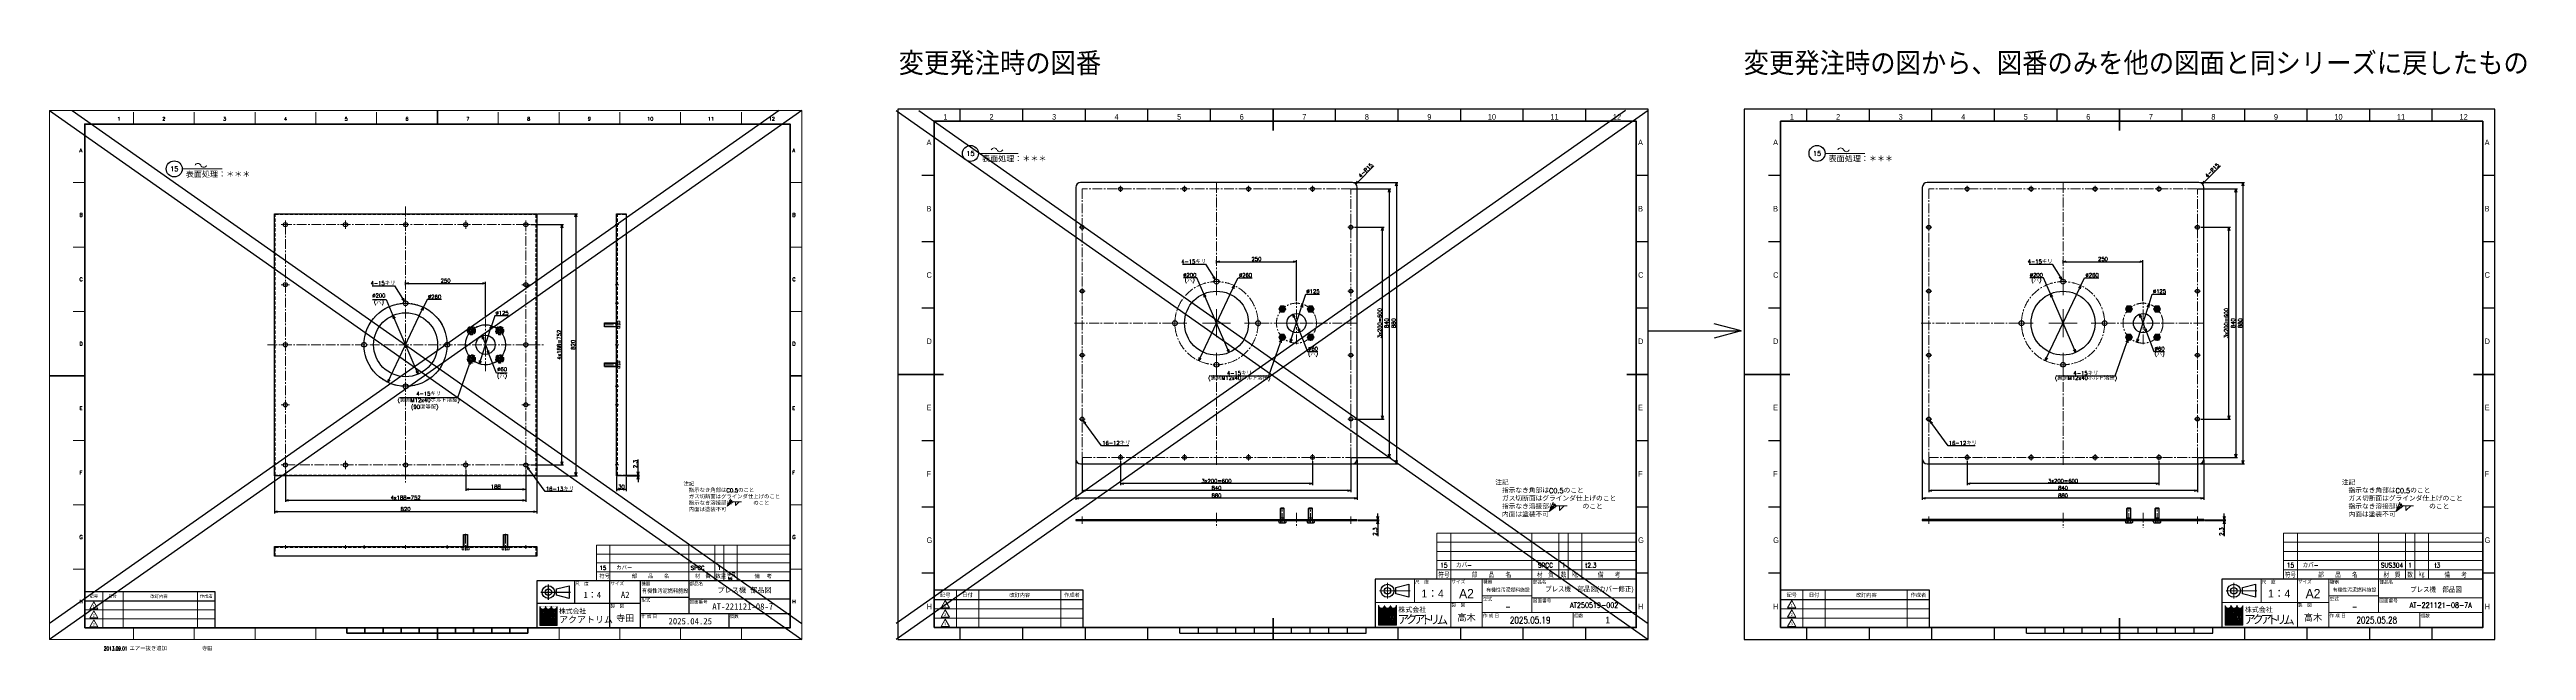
# Model space of a CAD drawing. Header units: millimetres. Extents: x 0 to 7745, y -34 to 1846.
import ezdxf
from ezdxf import colors
from ezdxf.entities.mleader import LeaderData, LeaderLine
from ezdxf.enums import TextEntityAlignment as Align
from ezdxf.math import Vec2, Vec3

# ---------------------------------------------------------------- set-up
doc = ezdxf.new("R2010")
doc.units = ezdxf.units.MM
doc.header["$LTSCALE"] = 1.6
doc.header["$PDMODE"] = 99
doc.header["$PDSIZE"] = 1
for name, pattern in [('CENTER2', [28.575, 19.05, -3.175, 3.175, -3.175]), ('HIDDEN', [9.525, 6.35, -3.175]), ('HIDDEN2', [4.7625, 3.175, -1.5875])]:
    doc.linetypes.add(name, pattern=pattern)
for name, color, linetype, lineweight in [('01_外形線', 7, 'Continuous', 25), ('02_細線', 5, 'Continuous', 13), ('03_かくれ線', 6, 'HIDDEN2', 13), ('04_HIDDEN', 2, 'HIDDEN', 13), ('04_中心線', 1, 'CENTER2', 9), ('05_CENTER', 4, 'CENTER2', 13), ('07_TEXT', 3, 'Continuous', 13), ('08_DIM', 3, 'Continuous', 13), ('90_FRAME', 5, 'Continuous', 35), ('99_図枠', 7, 'Continuous', 40)]:
    doc.layers.add(name, color=color, linetype=linetype, lineweight=lineweight)
doc.layers.add('10_DRAFT', color=8, linetype='Continuous', lineweight=0, plot=False)
doc.layers.add('91_BLANK', color=5, linetype='Continuous', lineweight=0, plot=False)
doc.styles.add('KANJI0', font='txt.shx', dxfattribs={"width": 0.9, "height": 30, "bigfont": 'bigfont'})
doc.styles.add('KSS_TXT', font='txt.shx', dxfattribs={"bigfont": 'extfont2.shx'})
doc.styles.add('KSS_TXT_L', font='txt.shx', dxfattribs={"height": 12, "bigfont": 'extfont2.shx'})
doc.styles.add('MS_G', font='MS Gothic.ttf')
doc.styles.get("Standard").update_dxf_attribs({"font": 'txt.shx', "bigfont": 'extfont2.shx'})
doc.styles.add('寸法用', font='simplex.shx', dxfattribs={"width": 0.8, "bigfont": '@extfont2.shx'})
doc.styles.add('表題用', font='MS PGothic.ttf')
doc.dimstyles.new('KSS_DIM', dxfattribs={"dimscale": 4, "dimtxt": 3, "dimasz": 2.5, "dimexe": 1.25, "dimexo": 0.625, "dimtad": 1, "dimdsep": 46, "dimtxsty": 'KSS_TXT', "dimblk": 'OPEN30', "dimcen": 0, "dimazin": 2, "dimtfac": 0.75, "dimtmove": 0, "dimatfit": 3, "dimldrblk": 'OPEN30', "dimfxl": 1.25, "dimtolj": 1, "dimarcsym": 0})
doc.dimstyles.new('KSS_DIM$3', dxfattribs={"dimscale": 4, "dimtxt": 3, "dimasz": 2.5, "dimexe": 1.25, "dimexo": 0.625, "dimtad": 1, "dimtih": 1, "dimtoh": 1, "dimdsep": 46, "dimtxsty": 'KSS_TXT', "dimblk": 'OPEN30', "dimcen": 0, "dimazin": 2, "dimtfac": 0.75, "dimtofl": 0, "dimtmove": 0, "dimatfit": 3, "dimldrblk": 'OPEN30', "dimfxl": 1.25, "dimtolj": 1, "dimarcsym": 0})

# ---------------------------------------------------------------- blocks, each defined once
blk = doc.blocks.new('Weld-line')
blk.add_line((0, 0), (1, 0))
blk = doc.blocks.new('Weld10-s5')
blk.add_circle((0, 0), 2)
blk = doc.blocks.new('Weld10-a1')
for p, q in [((5, 0), (0, 5)), ((0, 5), (0, 0)), ((0, 0), (5, 0))]:
    blk.add_line(p, q)
at = {"width": 0.9}
blk.add_attdef('S', text='', height=2.8, dxfattribs=at).set_placement((-2, 1), align=Align.RIGHT)
blk.add_attdef('L', (8, 1), '', height=2.8, dxfattribs=at)
blk = doc.blocks.new('_Open30')
at = {"color": 0, "linetype": 'ByBlock', "lineweight": -2}
for p, q in [((-1, 0.27), (0, 0)), ((0, 0), (-1, -0.27)), ((0, 0), (-1, 0))]:
    blk.add_line(p, q, dxfattribs=at)
blk = doc.blocks.new('AM_BALLOON1')
at = {"transparency": 16777216}
blk.add_circle((0, 0), 5, dxfattribs=at)
blk.add_attdef('B_NUMBER', text='', height=3, dxfattribs=at).set_placement((0, 0), align=Align.MIDDLE_CENTER)
blk = doc.blocks.new('_OPEN')
at = {"color": 0, "linetype": 'ByBlock'}
for p, q in [((-1, 0.17), (0, 0)), ((0, 0), (-1, -0.17)), ((0, 0), (-1, 0))]:
    blk.add_line(p, q, dxfattribs=at)
blk = doc.blocks.new('p1ba05')
for centre, start, end in [((-3, 0.3), 24.2276, 155.5758), ((0, 1.6), 204.2276, 335.5758)]:
    blk.add_arc(centre, 1.62, start, end)
blk = doc.blocks.new('A$C32E92F6D_1')
at = {"color": 0}
for p, q in [((-11, 8), (11, 8)), ((-11, 0), (-11, 8)), ((-11, 0), (11, 0)), ((-5.5, 0), (-5.5, 8)), ((5.5, 0), (5.5, 8)), ((11, 0), (11, 8))]:
    blk.add_line(p, q, dxfattribs=at)
at = {"color": 0, "linetype": 'CENTER2'}
blk.add_line((0, -42.1), (0, 10.1), dxfattribs=at)
at = {"color": 0, "linetype": 'HIDDEN'}
for p, q in [((-6, -40), (-6, 0)), ((-6, -40), (6, -40)), ((-5.1, -40), (-5.1, 0)), ((5.1, -40), (5.1, 0)), ((6, -40), (6, 0))]:
    blk.add_line(p, q, dxfattribs=at)
at = {"layer": '10_DRAFT', "style": 'KSS_TXT_L'}
blk.add_text('BT-M12x40L', height=0.3, dxfattribs=at).set_placement((6.3, 7.7))
blk = doc.blocks.new('12b_1_1_1')
at = {"color": 0, "linetype": 'CENTER2'}
for p, q in [((14.8, 0), (-14.8, 0)), ((0, -14.8), (0, 14.8))]:
    blk.add_line(p, q, dxfattribs=at)
at = {"color": 0}
for p, q in [((-5.5, 9.5), (-10.9, 0)), ((-10.9, 0), (-5.5, -9.5)), ((5.5, 9.5), (-5.5, 9.5)), ((11, 0), (5.5, 9.5)), ((5.5, -9.5), (11, 0)), ((-5.5, -9.5), (5.5, -9.5))]:
    blk.add_line(p, q, dxfattribs=at)
for radius in [13, 10.8, 9.48, 6, 4.75]:
    blk.add_circle((0, 0), radius, dxfattribs=at)
at = {"layer": '10_DRAFT', "linetype": 'CENTER2', "style": 'KANJI0', "width": 0.82}
blk.add_text('Ｍ１２', height=1.5, dxfattribs=at).set_placement((0.3, 0.1))
blk = doc.blocks.new('*D147')
at = {"layer": '08_DIM', "color": 0, "lineweight": -2, "transparency": 16777216}
for p, q in [((1301.3, 530.9), (1301.3, 464.9)), ((1479.3, 469.9), (1311.3, 469.9)), ((1489.3, 530.9), (1489.3, 464.9))]:
    blk.add_line(p, q, dxfattribs=at)
at = {"layer": 'Defpoints', "color": 0, "transparency": 16777216}
for p in [(1301.3, 533.4), (1301.3, 469.9), (1489.3, 533.4)]:
    blk.add_point(p, dxfattribs=at)
at = {"layer": '08_DIM', "color": 0, "lineweight": -2, "transparency": 16777216, "xscale": 10, "yscale": 10, "zscale": 10, "rotation": 180}
blk.add_blockref('_Open30', (1301.3, 469.9), dxfattribs=at)
at = {"layer": '08_DIM', "color": 0, "lineweight": -2, "transparency": 16777216, "xscale": 10, "yscale": 10, "zscale": 10}
blk.add_blockref('_Open30', (1489.3, 469.9), dxfattribs=at)
at = {"layer": '08_DIM', "color": 0, "transparency": 16777216, "insert": (1395.3, 478.4), "char_height": 12, "attachment_point": 5, "style": 'KSS_TXT'}
blk.add_mtext('\\A1;188', dxfattribs=at)
blk = doc.blocks.new('*D148')
at = {"layer": '08_DIM', "color": 0, "lineweight": -2, "transparency": 16777216}
for p, q in [((737.3, 530.9), (737.3, 430.5)), ((1489.3, 530.9), (1489.3, 430.5)), ((1479.3, 435.5), (747.3, 435.5))]:
    blk.add_line(p, q, dxfattribs=at)
at = {"layer": 'Defpoints', "color": 0, "transparency": 16777216}
for p in [(737.3, 533.4), (1489.3, 533.4), (737.3, 435.5)]:
    blk.add_point(p, dxfattribs=at)
at = {"layer": '08_DIM', "color": 0, "lineweight": -2, "transparency": 16777216, "xscale": 10, "yscale": 10, "zscale": 10, "rotation": 180}
blk.add_blockref('_Open30', (737.3, 435.5), dxfattribs=at)
at = {"layer": '08_DIM', "color": 0, "lineweight": -2, "transparency": 16777216, "xscale": 10, "yscale": 10, "zscale": 10}
blk.add_blockref('_Open30', (1489.3, 435.5), dxfattribs=at)
at = {"layer": '08_DIM', "color": 0, "transparency": 16777216, "insert": (1113.3, 444), "char_height": 12, "attachment_point": 5, "style": 'KSS_TXT'}
blk.add_mtext('\\A1;4x188=752', dxfattribs=at)
blk = doc.blocks.new('*D149')
at = {"layer": '08_DIM', "color": 0, "lineweight": -2, "transparency": 16777216}
for p, q in [((703.3, 509.9), (703.3, 394.8)), ((1523.3, 509.9), (1523.3, 394.8)), ((1513.3, 399.8), (713.3, 399.8))]:
    blk.add_line(p, q, dxfattribs=at)
at = {"layer": 'Defpoints', "color": 0, "transparency": 16777216}
for p in [(703.3, 512.4), (1523.3, 512.4), (703.3, 399.8)]:
    blk.add_point(p, dxfattribs=at)
at = {"layer": '08_DIM', "color": 0, "lineweight": -2, "transparency": 16777216, "xscale": 10, "yscale": 10, "zscale": 10, "rotation": 180}
blk.add_blockref('_Open30', (703.3, 399.8), dxfattribs=at)
at = {"layer": '08_DIM', "color": 0, "lineweight": -2, "transparency": 16777216, "xscale": 10, "yscale": 10, "zscale": 10}
blk.add_blockref('_Open30', (1523.3, 399.8), dxfattribs=at)
at = {"layer": '08_DIM', "color": 0, "transparency": 16777216, "insert": (1113.3, 408.3), "char_height": 12, "attachment_point": 5, "style": 'KSS_TXT'}
blk.add_mtext('\\A1;820', dxfattribs=at)
blk = doc.blocks.new('*D150')
at = {"layer": '08_DIM', "color": 0, "lineweight": -2, "transparency": 16777216}
for p, q in [((1504.8, 1298.4), (1607.1, 1298.4)), ((1602.1, 556.4), (1602.1, 1288.4)), ((1504.8, 546.4), (1607.1, 546.4))]:
    blk.add_line(p, q, dxfattribs=at)
at = {"layer": 'Defpoints', "color": 0, "transparency": 16777216}
for p in [(1502.3, 1298.4), (1602.1, 1298.4), (1502.3, 546.4)]:
    blk.add_point(p, dxfattribs=at)
at = {"layer": '08_DIM', "color": 0, "lineweight": -2, "transparency": 16777216, "xscale": 10, "yscale": 10, "zscale": 10}
for p, rotation in [((1602.1, 1298.4), 90), ((1602.1, 546.4), 270)]:
    blk.add_blockref('_Open30', p, dxfattribs=dict(at, rotation=rotation))
at = {"layer": '08_DIM', "color": 0, "transparency": 16777216, "insert": (1593.6, 922.4), "char_height": 12, "attachment_point": 5, "rotation": 90, "style": 'KSS_TXT'}
blk.add_mtext('\\A1;4x188=752', dxfattribs=at)
blk = doc.blocks.new('*D151')
at = {"layer": '08_DIM', "color": 0, "lineweight": -2, "transparency": 16777216}
for p, q in [((1525.8, 1332.4), (1650.7, 1332.4)), ((1645.7, 1322.4), (1645.7, 522.4)), ((1525.8, 512.4), (1650.7, 512.4))]:
    blk.add_line(p, q, dxfattribs=at)
at = {"layer": 'Defpoints', "color": 0, "transparency": 16777216}
for p in [(1523.3, 1332.4), (1523.3, 512.4), (1645.7, 512.4)]:
    blk.add_point(p, dxfattribs=at)
at = {"layer": '08_DIM', "color": 0, "lineweight": -2, "transparency": 16777216, "xscale": 10, "yscale": 10, "zscale": 10}
for p, rotation in [((1645.7, 1332.4), 90), ((1645.7, 512.4), 270)]:
    blk.add_blockref('_Open30', p, dxfattribs=dict(at, rotation=rotation))
at = {"layer": '08_DIM', "color": 0, "transparency": 16777216, "insert": (1637.2, 922.4), "char_height": 12, "attachment_point": 5, "rotation": 90, "style": 'KSS_TXT'}
blk.add_mtext('\\A1;820', dxfattribs=at)
blk = doc.blocks.new('*D152')
at = {"layer": '08_DIM', "color": 0, "lineweight": -2, "transparency": 16777216}
for p, q in [((1773.1, 509.9), (1773.1, 464.7)), ((1793.1, 469.7), (1783.1, 469.7)), ((1803.1, 509.9), (1803.1, 464.7))]:
    blk.add_line(p, q, dxfattribs=at)
at = {"layer": 'Defpoints', "color": 0, "transparency": 16777216}
for p in [(1773.1, 512.4), (1773.1, 469.7), (1803.1, 512.4)]:
    blk.add_point(p, dxfattribs=at)
at = {"layer": '08_DIM', "color": 0, "lineweight": -2, "transparency": 16777216, "xscale": 10, "yscale": 10, "zscale": 10, "rotation": 180}
blk.add_blockref('_Open30', (1773.1, 469.7), dxfattribs=at)
at = {"layer": '08_DIM', "color": 0, "lineweight": -2, "transparency": 16777216, "xscale": 10, "yscale": 10, "zscale": 10}
blk.add_blockref('_Open30', (1803.1, 469.7), dxfattribs=at)
at = {"layer": '08_DIM', "color": 0, "transparency": 16777216, "insert": (1788.1, 478.2), "char_height": 12, "attachment_point": 5, "style": 'KSS_TXT'}
blk.add_mtext('\\A1;30', dxfattribs=at)
blk = doc.blocks.new('*D153')
at = {"layer": '08_DIM', "color": 0, "lineweight": -2, "transparency": 16777216}
for p, q in [((1113.3, 1109.1), (1113.3, 1119.6)), ((1123.3, 1114.6), (1353.3, 1114.6)), ((1363.3, 1007.4), (1363.3, 1119.6))]:
    blk.add_line(p, q, dxfattribs=at)
at = {"layer": 'Defpoints', "color": 0, "transparency": 16777216}
for p in [(1113.3, 1106.6), (1363.3, 1114.6), (1363.3, 1004.9)]:
    blk.add_point(p, dxfattribs=at)
at = {"layer": '08_DIM', "color": 0, "lineweight": -2, "transparency": 16777216, "xscale": 10, "yscale": 10, "zscale": 10, "rotation": 180}
blk.add_blockref('_Open30', (1113.3, 1114.6), dxfattribs=at)
at = {"layer": '08_DIM', "color": 0, "lineweight": -2, "transparency": 16777216, "xscale": 10, "yscale": 10, "zscale": 10}
blk.add_blockref('_Open30', (1363.3, 1114.6), dxfattribs=at)
at = {"layer": '08_DIM', "color": 0, "transparency": 16777216, "insert": (1238.3, 1123.1), "char_height": 12, "attachment_point": 5, "style": 'KSS_TXT'}
blk.add_mtext('\\A1;250', dxfattribs=at)
blk = doc.blocks.new('*D154')
at = {"layer": '08_DIM', "color": 0, "linetype": 'ByBlock', "lineweight": -2, "transparency": 16777216}
for p, q in [((1057.7, 804.9), (1164.6, 1030.9)), ((1180.3, 1064.1), (1168.9, 1040)), ((1225.3, 1064.1), (1180.3, 1064.1))]:
    blk.add_line(p, q, dxfattribs=at)
at = {"layer": 'Defpoints', "color": 0, "transparency": 16777216}
for p in [(1168.9, 1040), (1057.7, 804.9)]:
    blk.add_point(p, dxfattribs=at)
at = {"layer": '08_DIM', "color": 0, "lineweight": -2, "transparency": 16777216, "xscale": 10, "yscale": 10, "zscale": 10}
for p, rotation in [((1168.9, 1040), 64.69678666326759), ((1057.7, 804.9), 244.6967866632676)]:
    blk.add_blockref('_Open30', p, dxfattribs=dict(at, rotation=rotation))
at = {"layer": '08_DIM', "color": 0, "transparency": 16777216, "insert": (1204.1, 1072.6), "char_height": 12, "attachment_point": 5, "style": 'KSS_TXT'}
blk.add_mtext('\\A1;%%C260', dxfattribs=at)
blk = doc.blocks.new('*D155')
at = {"layer": '08_DIM', "color": 0, "lineweight": -2, "transparency": 16777216}
for p, q in [((1008.9, 1106.8), (1079.1, 1106.8)), ((1079.1, 1106.8), (1104, 1067))]:
    blk.add_line(p, q, dxfattribs=at)
at = {"layer": 'Defpoints', "color": 0, "transparency": 16777216}
for p in [(1109.3, 1058.6), (1117.3, 1045.9)]:
    blk.add_point(p, dxfattribs=at)
at = {"layer": '08_DIM', "color": 0, "lineweight": -2, "transparency": 16777216, "xscale": 10, "yscale": 10, "zscale": 10, "rotation": 302.0703225470198}
blk.add_blockref('_Open30', (1109.3, 1058.6), dxfattribs=at)
at = {"layer": '08_DIM', "color": 0, "transparency": 16777216, "insert": (1042.8, 1115.3), "char_height": 12, "attachment_point": 5, "style": 'KSS_TXT'}
blk.add_mtext('\\A1;4-15キリ', dxfattribs=at)
blk = doc.blocks.new('*D156')
at = {"layer": '08_DIM', "color": 0, "lineweight": -2, "transparency": 16777216}
for p, q in [((1840.1, 524.7), (1840.1, 563.7)), ((1805.6, 514.7), (1845.1, 514.7)), ((1805.6, 512.4), (1845.1, 512.4)), ((1840.1, 512.4), (1840.1, 514.7)), ((1840.1, 502.4), (1840.1, 492.4))]:
    blk.add_line(p, q, dxfattribs=at)
at = {"layer": 'Defpoints', "color": 0, "transparency": 16777216}
for p in [(1803.1, 514.7), (1803.1, 512.4), (1840.1, 514.7)]:
    blk.add_point(p, dxfattribs=at)
at = {"layer": '08_DIM', "color": 0, "lineweight": -2, "transparency": 16777216, "xscale": 10, "yscale": 10, "zscale": 10}
for p, rotation in [((1840.1, 514.7), 270), ((1840.1, 512.4), 90)]:
    blk.add_blockref('_Open30', p, dxfattribs=dict(at, rotation=rotation))
at = {"layer": '08_DIM', "color": 0, "transparency": 16777216, "insert": (1831.6, 549.2), "char_height": 12, "attachment_point": 5, "rotation": 90, "style": 'KSS_TXT'}
blk.add_mtext('\\A1;2.3', dxfattribs=at)
blk = doc.blocks.new('*D157')
at = {"layer": '08_DIM', "color": 0, "lineweight": -2, "transparency": 16777216}
for p, q in [((1276.8, 757.3), (1313.1, 861.9)), ((1096.5, 757.3), (1276.8, 757.3))]:
    blk.add_line(p, q, dxfattribs=at)
at = {"layer": 'Defpoints', "color": 0, "transparency": 16777216}
for p in [(1316.4, 871.4), (1321.3, 885.6)]:
    blk.add_point(p, dxfattribs=at)
at = {"layer": '08_DIM', "color": 0, "lineweight": -2, "transparency": 16777216, "xscale": 10, "yscale": 10, "zscale": 10, "rotation": 70.8501781002086}
blk.add_blockref('_Open30', (1316.4, 871.4), dxfattribs=at)
at = {"layer": '08_DIM', "color": 0, "transparency": 16777216, "insert": (1185.4, 757.3), "char_height": 12, "attachment_point": 5, "style": 'KSS_TXT'}
blk.add_mtext('\\A1;4-15キリ\\P(裏側M12x40ボルト溶接)', dxfattribs=at)
blk = doc.blocks.new('*D158')
at = {"layer": '08_DIM', "color": 0, "linetype": 'ByBlock', "lineweight": -2, "transparency": 16777216}
for p, q in [((1392.4, 1013.4), (1382.3, 982)), ((1434.9, 1013.4), (1392.4, 1013.4)), ((1344.3, 862.9), (1379.3, 972.4))]:
    blk.add_line(p, q, dxfattribs=at)
at = {"layer": 'Defpoints', "color": 0, "transparency": 16777216}
for p in [(1382.3, 982), (1344.3, 862.9)]:
    blk.add_point(p, dxfattribs=at)
at = {"layer": '08_DIM', "color": 0, "lineweight": -2, "transparency": 16777216, "xscale": 10, "yscale": 10, "zscale": 10}
for p, rotation in [((1382.3, 982), 72.26274277847841), ((1344.3, 862.9), 252.2627427784784)]:
    blk.add_blockref('_Open30', p, dxfattribs=dict(at, rotation=rotation))
at = {"layer": '08_DIM', "color": 0, "transparency": 16777216, "insert": (1414.9, 1021.9), "char_height": 12, "attachment_point": 5, "style": 'KSS_TXT'}
blk.add_mtext('\\A1;%%C125', dxfattribs=at)
blk = doc.blocks.new('*D159')
at = {"layer": '08_DIM', "color": 0, "linetype": 'ByBlock', "lineweight": -2, "transparency": 16777216}
for p, q in [((1352.5, 950.4), (1370.5, 903.8)), ((1397.4, 833.8), (1374.1, 894.4)), ((1430.5, 833.8), (1397.4, 833.8))]:
    blk.add_line(p, q, dxfattribs=at)
at = {"layer": 'Defpoints', "color": 0, "transparency": 16777216}
for p in [(1352.5, 950.4), (1374.1, 894.4)]:
    blk.add_point(p, dxfattribs=at)
at = {"layer": '08_DIM', "color": 0, "lineweight": -2, "transparency": 16777216, "xscale": 10, "yscale": 10, "zscale": 10}
for p, rotation in [((1352.5, 950.4), 111.0291573568606), ((1374.1, 894.4), 291.0291573568605)]:
    blk.add_blockref('_Open30', p, dxfattribs=dict(at, rotation=rotation))
at = {"layer": '08_DIM', "color": 0, "transparency": 16777216, "insert": (1415.2, 833.8), "char_height": 12, "attachment_point": 5, "style": 'KSS_TXT'}
blk.add_mtext('\\A1;%%C60\\P(穴)', dxfattribs=at)
blk = doc.blocks.new('*D160')
at = {"layer": '08_DIM', "color": 0, "linetype": 'ByBlock', "lineweight": -2, "transparency": 16777216}
for p, q in [((1009.5, 1064.4), (1052.5, 1064.4)), ((1052.5, 1064.4), (1073.9, 1014.3)), ((1152.7, 830.5), (1077.9, 1005.2))]:
    blk.add_line(p, q, dxfattribs=at)
at = {"layer": 'Defpoints', "color": 0, "transparency": 16777216}
for p in [(1073.9, 1014.3), (1152.7, 830.5)]:
    blk.add_point(p, dxfattribs=at)
at = {"layer": '08_DIM', "color": 0, "lineweight": -2, "transparency": 16777216, "xscale": 10, "yscale": 10, "zscale": 10}
for p, rotation in [((1073.9, 1014.3), 113.1866979846519), ((1152.7, 830.5), 293.1866979846519)]:
    blk.add_blockref('_Open30', p, dxfattribs=dict(at, rotation=rotation))
at = {"layer": '08_DIM', "color": 0, "transparency": 16777216, "insert": (1029.7, 1064.4), "char_height": 12, "attachment_point": 5, "style": 'KSS_TXT'}
blk.add_mtext('\\A1;%%C200\\P(穴)', dxfattribs=at)
blk = doc.blocks.new('*D161')
at = {"layer": '08_DIM', "color": 0, "lineweight": -2, "transparency": 16777216}
for p, q in [((1549.7, 463), (1499, 533.1)), ((1633.9, 463), (1549.7, 463))]:
    blk.add_line(p, q, dxfattribs=at)
at = {"layer": 'Defpoints', "color": 0, "transparency": 16777216}
for p in [(1485.5, 551.7), (1493.1, 541.2)]:
    blk.add_point(p, dxfattribs=at)
at = {"layer": '08_DIM', "color": 0, "lineweight": -2, "transparency": 16777216, "xscale": 10, "yscale": 10, "zscale": 10, "rotation": 125.900201457807}
blk.add_blockref('_Open30', (1493.1, 541.2), dxfattribs=at)
at = {"layer": '08_DIM', "color": 0, "transparency": 16777216, "insert": (1596, 471.5), "char_height": 12, "attachment_point": 5, "style": 'KSS_TXT'}
blk.add_mtext('\\A1;16-13キリ', dxfattribs=at)
blk = doc.blocks.new('*U283')
at = {"layer": '04_中心線', "color": 0, "linetype": 'CENTER2', "transparency": 16777216}
for p, q in [((-9.5, 0), (-1.2, 0)), ((0, 1.2), (0, 9.5)), ((1.2, 0), (9.5, 0)), ((0, -9.5), (0, -1.2))]:
    blk.add_line(p, q, dxfattribs=at)
at = {"layer": '04_中心線', "color": 0, "linetype": 'Continuous', "transparency": 16777216}
for p, q in [((-0.6, 0), (0.6, 0)), ((0, -0.6), (0, 0.6))]:
    blk.add_line(p, q, dxfattribs=at)
blk = doc.blocks.new('*U280')
at = {"layer": '04_中心線', "color": 0, "linetype": 'CENTER2', "transparency": 16777216}
for p, q in [((-9.5, 0), (-1.2, 0)), ((0, 1.2), (0, 9.5)), ((1.2, 0), (9.5, 0)), ((0, -9.5), (0, -1.2))]:
    blk.add_line(p, q, dxfattribs=at)
at = {"layer": '04_中心線', "color": 0, "linetype": 'Continuous', "transparency": 16777216}
for p, q in [((-0.6, 0), (0.6, 0)), ((0, -0.6), (0, 0.6))]:
    blk.add_line(p, q, dxfattribs=at)
blk = doc.blocks.new('*U282')
at = {"layer": '04_中心線', "color": 0, "linetype": 'CENTER2', "transparency": 16777216}
for p, q in [((-9.5, 0), (-1.2, 0)), ((0, 1.2), (0, 9.5)), ((1.2, 0), (9.5, 0)), ((0, -9.5), (0, -1.2))]:
    blk.add_line(p, q, dxfattribs=at)
at = {"layer": '04_中心線', "color": 0, "linetype": 'Continuous', "transparency": 16777216}
for p, q in [((-0.6, 0), (0.6, 0)), ((0, -0.6), (0, 0.6))]:
    blk.add_line(p, q, dxfattribs=at)
blk = doc.blocks.new('*U281')
at = {"layer": '04_中心線', "color": 0, "linetype": 'CENTER2', "transparency": 16777216}
for p, q in [((-9.5, 0), (-1.2, 0)), ((0, 1.2), (0, 9.5)), ((1.2, 0), (9.5, 0)), ((0, -9.5), (0, -1.2))]:
    blk.add_line(p, q, dxfattribs=at)
at = {"layer": '04_中心線', "color": 0, "linetype": 'Continuous', "transparency": 16777216}
for p, q in [((-0.6, 0), (0.6, 0)), ((0, -0.6), (0, 0.6))]:
    blk.add_line(p, q, dxfattribs=at)
blk = doc.blocks.new('*U285')
at = {"layer": '04_中心線', "color": 0, "linetype": 'CENTER2', "transparency": 16777216}
for p, q in [((-9.5, 0), (-1.2, 0)), ((0, 1.2), (0, 9.5)), ((1.2, 0), (9.5, 0)), ((0, -9.5), (0, -1.2))]:
    blk.add_line(p, q, dxfattribs=at)
at = {"layer": '04_中心線', "color": 0, "linetype": 'Continuous', "transparency": 16777216}
for p, q in [((-0.6, 0), (0.6, 0)), ((0, -0.6), (0, 0.6))]:
    blk.add_line(p, q, dxfattribs=at)
blk = doc.blocks.new('*U286')
at = {"layer": '04_中心線', "color": 0, "linetype": 'CENTER2', "transparency": 16777216}
for p, q in [((-9.5, 0), (-1.2, 0)), ((0, 1.2), (0, 9.5)), ((1.2, 0), (9.5, 0)), ((0, -9.5), (0, -1.2))]:
    blk.add_line(p, q, dxfattribs=at)
at = {"layer": '04_中心線', "color": 0, "linetype": 'Continuous', "transparency": 16777216}
for p, q in [((-0.6, 0), (0.6, 0)), ((0, -0.6), (0, 0.6))]:
    blk.add_line(p, q, dxfattribs=at)
blk = doc.blocks.new('*U284')
at = {"layer": '04_中心線', "color": 0, "linetype": 'CENTER2', "transparency": 16777216}
for p, q in [((-9.5, 0), (-1.2, 0)), ((0, 1.2), (0, 9.5)), ((1.2, 0), (9.5, 0)), ((0, -9.5), (0, -1.2))]:
    blk.add_line(p, q, dxfattribs=at)
at = {"layer": '04_中心線', "color": 0, "linetype": 'Continuous', "transparency": 16777216}
for p, q in [((-0.6, 0), (0.6, 0)), ((0, -0.6), (0, 0.6))]:
    blk.add_line(p, q, dxfattribs=at)
blk = doc.blocks.new('*U270')
at = {"layer": '04_中心線', "color": 0, "linetype": 'CENTER2', "transparency": 16777216}
for p, q in [((-9.5, 0), (-1.2, 0)), ((0, 1.2), (0, 9.5)), ((1.2, 0), (9.5, 0)), ((0, -9.5), (0, -1.2))]:
    blk.add_line(p, q, dxfattribs=at)
at = {"layer": '04_中心線', "color": 0, "linetype": 'Continuous', "transparency": 16777216}
for p, q in [((-0.6, 0), (0.6, 0)), ((0, -0.6), (0, 0.6))]:
    blk.add_line(p, q, dxfattribs=at)
blk = doc.blocks.new('*U272')
at = {"layer": '04_中心線', "color": 0, "linetype": 'CENTER2', "transparency": 16777216}
for p, q in [((-9.5, 0), (-1.2, 0)), ((0, 1.2), (0, 9.5)), ((1.2, 0), (9.5, 0)), ((0, -9.5), (0, -1.2))]:
    blk.add_line(p, q, dxfattribs=at)
at = {"layer": '04_中心線', "color": 0, "linetype": 'Continuous', "transparency": 16777216}
for p, q in [((-0.6, 0), (0.6, 0)), ((0, -0.6), (0, 0.6))]:
    blk.add_line(p, q, dxfattribs=at)
blk = doc.blocks.new('*U273')
at = {"layer": '04_中心線', "color": 0, "linetype": 'CENTER2', "transparency": 16777216}
for p, q in [((-9.5, 0), (-1.2, 0)), ((0, 1.2), (0, 9.5)), ((1.2, 0), (9.5, 0)), ((0, -9.5), (0, -1.2))]:
    blk.add_line(p, q, dxfattribs=at)
at = {"layer": '04_中心線', "color": 0, "linetype": 'Continuous', "transparency": 16777216}
for p, q in [((-0.6, 0), (0.6, 0)), ((0, -0.6), (0, 0.6))]:
    blk.add_line(p, q, dxfattribs=at)
blk = doc.blocks.new('*U271')
at = {"layer": '04_中心線', "color": 0, "linetype": 'CENTER2', "transparency": 16777216}
for p, q in [((-9.5, 0), (-1.2, 0)), ((0, 1.2), (0, 9.5)), ((1.2, 0), (9.5, 0)), ((0, -9.5), (0, -1.2))]:
    blk.add_line(p, q, dxfattribs=at)
at = {"layer": '04_中心線', "color": 0, "linetype": 'Continuous', "transparency": 16777216}
for p, q in [((-0.6, 0), (0.6, 0)), ((0, -0.6), (0, 0.6))]:
    blk.add_line(p, q, dxfattribs=at)
blk = doc.blocks.new('*U274')
at = {"layer": '04_中心線', "color": 0, "linetype": 'CENTER2', "transparency": 16777216}
for p, q in [((-9.5, 0), (-1.2, 0)), ((0, 1.2), (0, 9.5)), ((1.2, 0), (9.5, 0)), ((0, -9.5), (0, -1.2))]:
    blk.add_line(p, q, dxfattribs=at)
at = {"layer": '04_中心線', "color": 0, "linetype": 'Continuous', "transparency": 16777216}
for p, q in [((-0.6, 0), (0.6, 0)), ((0, -0.6), (0, 0.6))]:
    blk.add_line(p, q, dxfattribs=at)
blk = doc.blocks.new('*U276')
at = {"layer": '04_中心線', "color": 0, "linetype": 'CENTER2', "transparency": 16777216}
for p, q in [((-9.5, 0), (-1.2, 0)), ((0, 1.2), (0, 9.5)), ((1.2, 0), (9.5, 0)), ((0, -9.5), (0, -1.2))]:
    blk.add_line(p, q, dxfattribs=at)
at = {"layer": '04_中心線', "color": 0, "linetype": 'Continuous', "transparency": 16777216}
for p, q in [((-0.6, 0), (0.6, 0)), ((0, -0.6), (0, 0.6))]:
    blk.add_line(p, q, dxfattribs=at)
blk = doc.blocks.new('*U277')
at = {"layer": '04_中心線', "color": 0, "linetype": 'CENTER2', "transparency": 16777216}
for p, q in [((-9.5, 0), (-1.2, 0)), ((0, 1.2), (0, 9.5)), ((1.2, 0), (9.5, 0)), ((0, -9.5), (0, -1.2))]:
    blk.add_line(p, q, dxfattribs=at)
at = {"layer": '04_中心線', "color": 0, "linetype": 'Continuous', "transparency": 16777216}
for p, q in [((-0.6, 0), (0.6, 0)), ((0, -0.6), (0, 0.6))]:
    blk.add_line(p, q, dxfattribs=at)
blk = doc.blocks.new('*U275')
at = {"layer": '04_中心線', "color": 0, "linetype": 'CENTER2', "transparency": 16777216}
for p, q in [((-9.5, 0), (-1.2, 0)), ((0, 1.2), (0, 9.5)), ((1.2, 0), (9.5, 0)), ((0, -9.5), (0, -1.2))]:
    blk.add_line(p, q, dxfattribs=at)
at = {"layer": '04_中心線', "color": 0, "linetype": 'Continuous', "transparency": 16777216}
for p, q in [((-0.6, 0), (0.6, 0)), ((0, -0.6), (0, 0.6))]:
    blk.add_line(p, q, dxfattribs=at)
blk = doc.blocks.new('*U278')
at = {"layer": '04_中心線', "color": 0, "linetype": 'CENTER2', "transparency": 16777216}
for p, q in [((-9.5, 0), (-1.2, 0)), ((0, 1.2), (0, 9.5)), ((1.2, 0), (9.5, 0)), ((0, -9.5), (0, -1.2))]:
    blk.add_line(p, q, dxfattribs=at)
at = {"layer": '04_中心線', "color": 0, "linetype": 'Continuous', "transparency": 16777216}
for p, q in [((-0.6, 0), (0.6, 0)), ((0, -0.6), (0, 0.6))]:
    blk.add_line(p, q, dxfattribs=at)
blk = doc.blocks.new('*U279')
at = {"layer": '04_中心線', "color": 0, "linetype": 'CENTER2', "transparency": 16777216}
for p, q in [((0, 88), (0, 443.5)), ((-443.5, 0), (-88, 0)), ((88, 0), (443.5, 0)), ((0, -443.5), (0, -88))]:
    blk.add_line(p, q, dxfattribs=at)
at = {"layer": '04_中心線', "color": 0, "linetype": 'Continuous', "transparency": 16777216}
for p, q in [((-44, 0), (44, 0)), ((0, -44), (0, 44))]:
    blk.add_line(p, q, dxfattribs=at)
blk = doc.blocks.new('*U287')
at = {"layer": '04_中心線', "color": 0, "linetype": 'CENTER2', "transparency": 16777216}
for p, q in [((-11, 0), (-1.5, 0)), ((0, 1.5), (0, 11)), ((1.5, 0), (11, 0)), ((0, -11), (0, -1.5))]:
    blk.add_line(p, q, dxfattribs=at)
at = {"layer": '04_中心線', "color": 0, "linetype": 'Continuous', "transparency": 16777216}
for p, q in [((-0.75, 0), (0.75, 0)), ((0, -0.75), (0, 0.75))]:
    blk.add_line(p, q, dxfattribs=at)
blk = doc.blocks.new('*U288')
at = {"layer": '04_中心線', "color": 0, "linetype": 'CENTER2', "transparency": 16777216}
for p, q in [((-11, 0), (-1.5, 0)), ((0, 1.5), (0, 11)), ((1.5, 0), (11, 0)), ((0, -11), (0, -1.5))]:
    blk.add_line(p, q, dxfattribs=at)
at = {"layer": '04_中心線', "color": 0, "linetype": 'Continuous', "transparency": 16777216}
for p, q in [((-0.75, 0), (0.75, 0)), ((0, -0.75), (0, 0.75))]:
    blk.add_line(p, q, dxfattribs=at)
blk = doc.blocks.new('*U289')
at = {"layer": '04_中心線', "color": 0, "linetype": 'CENTER2', "transparency": 16777216}
for p, q in [((-11, 0), (-1.5, 0)), ((0, 1.5), (0, 11)), ((1.5, 0), (11, 0)), ((0, -11), (0, -1.5))]:
    blk.add_line(p, q, dxfattribs=at)
at = {"layer": '04_中心線', "color": 0, "linetype": 'Continuous', "transparency": 16777216}
for p, q in [((-0.75, 0), (0.75, 0)), ((0, -0.75), (0, 0.75))]:
    blk.add_line(p, q, dxfattribs=at)
blk = doc.blocks.new('*U290')
at = {"layer": '04_中心線', "color": 0, "linetype": 'CENTER2', "transparency": 16777216}
for p, q in [((-11, 0), (-1.5, 0)), ((0, 1.5), (0, 11)), ((1.5, 0), (11, 0)), ((0, -11), (0, -1.5))]:
    blk.add_line(p, q, dxfattribs=at)
at = {"layer": '04_中心線', "color": 0, "linetype": 'Continuous', "transparency": 16777216}
for p, q in [((-0.75, 0), (0.75, 0)), ((0, -0.75), (0, 0.75))]:
    blk.add_line(p, q, dxfattribs=at)
blk = doc.blocks.new('*D295')
at = {"layer": '08_DIM', "color": 0, "lineweight": -2, "transparency": 16777216}
for p, q in [((3648.8, 1176.8), (3648.8, 1187.2)), ((3658.8, 1182.2), (3888.8, 1182.2)), ((3898.8, 1058.6), (3898.8, 1187.2))]:
    blk.add_line(p, q, dxfattribs=at)
at = {"layer": 'Defpoints', "color": 0, "transparency": 16777216}
for p in [(3648.8, 1174.3), (3898.8, 1182.2), (3898.8, 1056.1)]:
    blk.add_point(p, dxfattribs=at)
at = {"layer": '08_DIM', "color": 0, "lineweight": -2, "transparency": 16777216, "xscale": 10, "yscale": 10, "zscale": 10, "rotation": 180}
blk.add_blockref('_Open30', (3648.8, 1182.2), dxfattribs=at)
at = {"layer": '08_DIM', "color": 0, "lineweight": -2, "transparency": 16777216, "xscale": 10, "yscale": 10, "zscale": 10}
blk.add_blockref('_Open30', (3898.8, 1182.2), dxfattribs=at)
at = {"layer": '08_DIM', "color": 0, "transparency": 16777216, "insert": (3773.8, 1190.7), "char_height": 12, "attachment_point": 5, "style": 'KSS_TXT'}
blk.add_mtext('\\A1;250', dxfattribs=at)
blk = doc.blocks.new('*D296')
at = {"layer": '08_DIM', "color": 0, "linetype": 'ByBlock', "lineweight": -2, "transparency": 16777216}
for p, q in [((3597.4, 881.7), (3700.3, 1098.5)), ((3704.6, 1107.5), (3716.1, 1131.7)), ((3716.1, 1131.7), (3760.6, 1131.7))]:
    blk.add_line(p, q, dxfattribs=at)
at = {"layer": 'Defpoints', "color": 0, "transparency": 16777216}
for p in [(3704.6, 1107.5), (3593.1, 872.6)]:
    blk.add_point(p, dxfattribs=at)
at = {"layer": '08_DIM', "color": 0, "lineweight": -2, "transparency": 16777216, "xscale": 10, "yscale": 10, "zscale": 10}
for p, rotation in [((3704.6, 1107.5), 64.6004417280221), ((3593.1, 872.6), 244.6004417280221)]:
    blk.add_blockref('_Open30', p, dxfattribs=dict(at, rotation=rotation))
at = {"layer": '08_DIM', "color": 0, "transparency": 16777216, "insert": (3739.6, 1140.2), "char_height": 12, "attachment_point": 5, "style": 'KSS_TXT'}
blk.add_mtext('\\A1;%%C260', dxfattribs=at)
blk = doc.blocks.new('*D297')
at = {"layer": '08_DIM', "color": 0, "lineweight": -2, "transparency": 16777216}
for p, q in [((3542.5, 1174.4), (3614.6, 1174.4)), ((3614.6, 1174.4), (3639.5, 1134.7))]:
    blk.add_line(p, q, dxfattribs=at)
at = {"layer": 'Defpoints', "color": 0, "transparency": 16777216}
for p in [(3644.8, 1126.2), (3652.8, 1113.5)]:
    blk.add_point(p, dxfattribs=at)
at = {"layer": '08_DIM', "color": 0, "lineweight": -2, "transparency": 16777216, "xscale": 10, "yscale": 10, "zscale": 10, "rotation": 302.0703225470202}
blk.add_blockref('_Open30', (3644.8, 1126.2), dxfattribs=at)
at = {"layer": '08_DIM', "color": 0, "transparency": 16777216, "insert": (3577.3, 1182.9), "char_height": 12, "attachment_point": 5, "style": 'KSS_TXT'}
blk.add_mtext('\\A1;4-15キリ', dxfattribs=at)
blk = doc.blocks.new('*D291')
at = {"layer": '08_DIM', "color": 0, "lineweight": -2, "transparency": 16777216}
for p, q in [((3812.3, 825), (3848.7, 929.6)), ((3631, 825), (3812.3, 825))]:
    blk.add_line(p, q, dxfattribs=at)
at = {"layer": 'Defpoints', "color": 0, "transparency": 16777216}
for p in [(3851.9, 939), (3856.9, 953.2)]:
    blk.add_point(p, dxfattribs=at)
at = {"layer": '08_DIM', "color": 0, "lineweight": -2, "transparency": 16777216, "xscale": 10, "yscale": 10, "zscale": 10, "rotation": 70.85017810021199}
blk.add_blockref('_Open30', (3851.9, 939), dxfattribs=at)
at = {"layer": '08_DIM', "color": 0, "transparency": 16777216, "char_height": 12, "attachment_point": 5, "style": 'KSS_TXT'}
for s, insert in [('\\A1;(裏側M12x40ボルト溶接)', (3720.4, 816.5)), ('\\A1;4-15キリ', (3720.4, 833.5))]:
    blk.add_mtext(s, dxfattribs=dict(at, insert=insert))
blk = doc.blocks.new('*D292')
at = {"layer": '08_DIM', "color": 0, "linetype": 'ByBlock', "lineweight": -2, "transparency": 16777216}
for p, q in [((3882.8, 940.1), (3914.8, 1040.1)), ((3917.9, 1049.6), (3927.9, 1081)), ((3927.9, 1081), (3970.4, 1081))]:
    blk.add_line(p, q, dxfattribs=at)
at = {"layer": 'Defpoints', "color": 0, "transparency": 16777216}
for p in [(3917.9, 1049.6), (3879.8, 930.5)]:
    blk.add_point(p, dxfattribs=at)
at = {"layer": '08_DIM', "color": 0, "lineweight": -2, "transparency": 16777216, "xscale": 10, "yscale": 10, "zscale": 10}
for p, rotation in [((3917.9, 1049.6), 72.26274277847683), ((3879.8, 930.5), 252.2627427784768)]:
    blk.add_blockref('_Open30', p, dxfattribs=dict(at, rotation=rotation))
at = {"layer": '08_DIM', "color": 0, "transparency": 16777216, "insert": (3950.4, 1089.5), "char_height": 12, "attachment_point": 5, "style": 'KSS_TXT'}
blk.add_mtext('\\A1;%%C125', dxfattribs=at)
blk = doc.blocks.new('*D293')
at = {"layer": '08_DIM', "color": 0, "linetype": 'ByBlock', "lineweight": -2, "transparency": 16777216}
for p, q in [((3891.6, 1008.7), (3906.1, 971.4)), ((3909.7, 962.1), (3933.2, 901.4)), ((3933.2, 901.4), (3965.7, 901.4))]:
    blk.add_line(p, q, dxfattribs=at)
at = {"layer": 'Defpoints', "color": 0, "transparency": 16777216}
for p in [(3888, 1018), (3909.7, 962.1)]:
    blk.add_point(p, dxfattribs=at)
at = {"layer": '08_DIM', "color": 0, "lineweight": -2, "transparency": 16777216, "xscale": 10, "yscale": 10, "zscale": 10}
for p, rotation in [((3888, 1018), 111.1932044632491), ((3909.7, 962.1), 291.1932044632491)]:
    blk.add_blockref('_Open30', p, dxfattribs=dict(at, rotation=rotation))
at = {"layer": '08_DIM', "color": 0, "transparency": 16777216, "char_height": 12, "attachment_point": 5, "style": 'KSS_TXT'}
for s, insert in [('\\A1;%%C60', (3950.7, 909.9)), ('\\A1;(穴)', (3950.7, 892.9))]:
    blk.add_mtext(s, dxfattribs=dict(at, insert=insert))
blk = doc.blocks.new('*D294')
at = {"layer": '08_DIM', "color": 0, "linetype": 'ByBlock', "lineweight": -2, "transparency": 16777216}
for p, q in [((3587.8, 1132), (3545.3, 1132)), ((3609.3, 1081.9), (3587.8, 1132)), ((3684.4, 907.4), (3613.3, 1072.7))]:
    blk.add_line(p, q, dxfattribs=at)
at = {"layer": 'Defpoints', "color": 0, "transparency": 16777216}
for p in [(3609.3, 1081.9), (3688.3, 898.2)]:
    blk.add_point(p, dxfattribs=at)
at = {"layer": '08_DIM', "color": 0, "lineweight": -2, "transparency": 16777216, "xscale": 10, "yscale": 10, "zscale": 10}
for p, rotation in [((3609.3, 1081.9), 113.2718934983957), ((3688.3, 898.2), 293.2718934983957)]:
    blk.add_blockref('_Open30', p, dxfattribs=dict(at, rotation=rotation))
at = {"layer": '08_DIM', "color": 0, "transparency": 16777216, "char_height": 12, "attachment_point": 5, "style": 'KSS_TXT'}
for s, insert in [('\\A1;%%C200', (3565.3, 1140.5)), ('\\A1;(穴)', (3565.3, 1123.5))]:
    blk.add_mtext(s, dxfattribs=dict(at, insert=insert))
blk = doc.blocks.new('*U298')
at = {"layer": '04_中心線', "color": 0, "linetype": 'CENTER2', "transparency": 16777216}
for p, q in [((-66, 0), (-12.5, 0)), ((0, 12.5), (0, 66)), ((12.5, 0), (66, 0)), ((0, -66), (0, -12.5))]:
    blk.add_line(p, q, dxfattribs=at)
at = {"layer": '04_中心線', "color": 0, "linetype": 'Continuous', "transparency": 16777216}
for p, q in [((-6.25, 0), (6.25, 0)), ((0, -6.25), (0, 6.25))]:
    blk.add_line(p, q, dxfattribs=at)
blk = doc.blocks.new('*U299')
at = {"layer": '04_中心線', "color": 0, "linetype": 'CENTER2', "transparency": 16777216}
for p, q in [((-11, 0), (-1.5, 0)), ((0, 1.5), (0, 11)), ((1.5, 0), (11, 0)), ((0, -11), (0, -1.5))]:
    blk.add_line(p, q, dxfattribs=at)
at = {"layer": '04_中心線', "color": 0, "linetype": 'Continuous', "transparency": 16777216}
for p, q in [((-0.7, 0), (0.7, 0)), ((0, -0.7), (0, 0.7))]:
    blk.add_line(p, q, dxfattribs=at)
blk = doc.blocks.new('*U300')
at = {"layer": '04_中心線', "color": 0, "linetype": 'CENTER2', "transparency": 16777216}
for p, q in [((-11, 0), (-1.5, 0)), ((0, 1.5), (0, 11)), ((1.5, 0), (11, 0)), ((0, -11), (0, -1.5))]:
    blk.add_line(p, q, dxfattribs=at)
at = {"layer": '04_中心線', "color": 0, "linetype": 'Continuous', "transparency": 16777216}
for p, q in [((-0.7, 0), (0.7, 0)), ((0, -0.7), (0, 0.7))]:
    blk.add_line(p, q, dxfattribs=at)
blk = doc.blocks.new('*U301')
at = {"layer": '04_中心線', "color": 0, "linetype": 'CENTER2', "transparency": 16777216}
for p, q in [((-11, 0), (-1.5, 0)), ((0, 1.5), (0, 11)), ((1.5, 0), (11, 0)), ((0, -11), (0, -1.5))]:
    blk.add_line(p, q, dxfattribs=at)
at = {"layer": '04_中心線', "color": 0, "linetype": 'Continuous', "transparency": 16777216}
for p, q in [((-0.7, 0), (0.7, 0)), ((0, -0.7), (0, 0.7))]:
    blk.add_line(p, q, dxfattribs=at)
blk = doc.blocks.new('*U302')
at = {"layer": '04_中心線', "color": 0, "linetype": 'CENTER2', "transparency": 16777216}
for p, q in [((-11, 0), (-1.5, 0)), ((0, 1.5), (0, 11)), ((1.5, 0), (11, 0)), ((0, -11), (0, -1.5))]:
    blk.add_line(p, q, dxfattribs=at)
at = {"layer": '04_中心線', "color": 0, "linetype": 'Continuous', "transparency": 16777216}
for p, q in [((-0.7, 0), (0.7, 0)), ((0, -0.7), (0, 0.7))]:
    blk.add_line(p, q, dxfattribs=at)
blk = doc.blocks.new('*D303')
at = {"layer": '08_DIM', "color": 0, "lineweight": -2, "transparency": 16777216}
for p, q in [((3348.8, 558.1), (3348.8, 482.9)), ((3948.8, 558.1), (3948.8, 482.9)), ((3938.8, 487.9), (3358.8, 487.9))]:
    blk.add_line(p, q, dxfattribs=at)
at = {"layer": 'Defpoints', "color": 0, "transparency": 16777216}
for p in [(3348.8, 560.6), (3948.8, 560.6), (3348.8, 487.9)]:
    blk.add_point(p, dxfattribs=at)
at = {"layer": '08_DIM', "color": 0, "lineweight": -2, "transparency": 16777216, "xscale": 10, "yscale": 10, "zscale": 10, "rotation": 180}
blk.add_blockref('_Open30', (3348.8, 487.9), dxfattribs=at)
at = {"layer": '08_DIM', "color": 0, "lineweight": -2, "transparency": 16777216, "xscale": 10, "yscale": 10, "zscale": 10}
blk.add_blockref('_Open30', (3948.8, 487.9), dxfattribs=at)
at = {"layer": '08_DIM', "color": 0, "transparency": 16777216, "insert": (3648.8, 496.4), "char_height": 12, "attachment_point": 5, "style": 'KSS_TXT'}
blk.add_mtext('\\A1;3x200=600', dxfattribs=at)
blk = doc.blocks.new('*D304')
at = {"layer": '08_DIM', "color": 0, "lineweight": -2, "transparency": 16777216}
for p, q in [((3208.8, 562.6), (3208.8, 437.2)), ((4088.8, 562.3), (4088.8, 437.2)), ((4078.8, 442.2), (3218.8, 442.2))]:
    blk.add_line(p, q, dxfattribs=at)
at = {"layer": 'Defpoints', "color": 0, "transparency": 16777216}
for p in [(3208.8, 565.1), (4088.8, 564.8), (3208.8, 442.2)]:
    blk.add_point(p, dxfattribs=at)
at = {"layer": '08_DIM', "color": 0, "lineweight": -2, "transparency": 16777216, "xscale": 10, "yscale": 10, "zscale": 10, "rotation": 180}
blk.add_blockref('_Open30', (3208.8, 442.2), dxfattribs=at)
at = {"layer": '08_DIM', "color": 0, "lineweight": -2, "transparency": 16777216, "xscale": 10, "yscale": 10, "zscale": 10}
blk.add_blockref('_Open30', (4088.8, 442.2), dxfattribs=at)
at = {"layer": '08_DIM', "color": 0, "transparency": 16777216, "insert": (3648.8, 450.7), "char_height": 12, "attachment_point": 5, "style": 'KSS_TXT'}
blk.add_mtext('\\A1;880', dxfattribs=at)
blk = doc.blocks.new('*D305')
at = {"layer": '08_DIM', "color": 0, "lineweight": -2, "transparency": 16777216}
for p, q in [((4080.8, 1290.1), (4172.6, 1290.1)), ((4167.6, 700.1), (4167.6, 1280.1)), ((4080.8, 690.1), (4172.6, 690.1))]:
    blk.add_line(p, q, dxfattribs=at)
at = {"layer": 'Defpoints', "color": 0, "transparency": 16777216}
for p in [(4078.3, 1290.1), (4167.6, 1290.1), (4078.3, 690.1)]:
    blk.add_point(p, dxfattribs=at)
at = {"layer": '08_DIM', "color": 0, "lineweight": -2, "transparency": 16777216, "xscale": 10, "yscale": 10, "zscale": 10}
for p, rotation in [((4167.6, 1290.1), 90), ((4167.6, 690.1), 270)]:
    blk.add_blockref('_Open30', p, dxfattribs=dict(at, rotation=rotation))
at = {"layer": '08_DIM', "color": 0, "transparency": 16777216, "insert": (4159.1, 990.1), "char_height": 12, "attachment_point": 5, "rotation": 90, "style": 'KSS_TXT'}
blk.add_mtext('\\A1;3x200=600', dxfattribs=at)
blk = doc.blocks.new('*D306')
at = {"layer": '08_DIM', "color": 0, "lineweight": -2, "transparency": 16777216}
for p, q in [((4076.3, 1430.1), (4216.3, 1430.1)), ((4211.3, 1420.1), (4211.3, 560.1)), ((4076.3, 550.1), (4216.3, 550.1))]:
    blk.add_line(p, q, dxfattribs=at)
at = {"layer": 'Defpoints', "color": 0, "transparency": 16777216}
for p in [(4073.8, 1430.1), (4073.8, 550.1), (4211.3, 550.1)]:
    blk.add_point(p, dxfattribs=at)
at = {"layer": '08_DIM', "color": 0, "lineweight": -2, "transparency": 16777216, "xscale": 10, "yscale": 10, "zscale": 10}
for p, rotation in [((4211.3, 1430.1), 90), ((4211.3, 550.1), 270)]:
    blk.add_blockref('_Open30', p, dxfattribs=dict(at, rotation=rotation))
at = {"layer": '08_DIM', "color": 0, "transparency": 16777216, "insert": (4202.8, 990.1), "char_height": 12, "attachment_point": 5, "rotation": 90, "style": 'KSS_TXT'}
blk.add_mtext('\\A1;880', dxfattribs=at)
blk = doc.blocks.new('*D307')
at = {"layer": '08_DIM', "color": 0, "lineweight": -2, "transparency": 16777216}
for p, q in [((4071.3, 1410.1), (4194.1, 1410.1)), ((4189.1, 1400.1), (4189.1, 580.1)), ((4071.3, 570.1), (4194.1, 570.1))]:
    blk.add_line(p, q, dxfattribs=at)
at = {"layer": 'Defpoints', "color": 0, "transparency": 16777216}
for p in [(4068.8, 1410.1), (4068.8, 570.1), (4189.1, 570.1)]:
    blk.add_point(p, dxfattribs=at)
at = {"layer": '08_DIM', "color": 0, "lineweight": -2, "transparency": 16777216, "xscale": 10, "yscale": 10, "zscale": 10}
for p, rotation in [((4189.1, 1410.1), 90), ((4189.1, 570.1), 270)]:
    blk.add_blockref('_Open30', p, dxfattribs=dict(at, rotation=rotation))
at = {"layer": '08_DIM', "color": 0, "transparency": 16777216, "insert": (4180.6, 990.1), "char_height": 12, "attachment_point": 5, "rotation": 90, "style": 'KSS_TXT'}
blk.add_mtext('\\A1;840', dxfattribs=at)
blk = doc.blocks.new('*D308')
at = {"layer": '08_DIM', "color": 0, "lineweight": -2, "transparency": 16777216}
for p, q in [((3228.8, 567.6), (3228.8, 461)), ((4068.8, 567.6), (4068.8, 461)), ((4058.8, 466), (3238.8, 466))]:
    blk.add_line(p, q, dxfattribs=at)
at = {"layer": 'Defpoints', "color": 0, "transparency": 16777216}
for p in [(3228.8, 570.1), (4068.8, 570.1), (3228.8, 466)]:
    blk.add_point(p, dxfattribs=at)
at = {"layer": '08_DIM', "color": 0, "lineweight": -2, "transparency": 16777216, "xscale": 10, "yscale": 10, "zscale": 10, "rotation": 180}
blk.add_blockref('_Open30', (3228.8, 466), dxfattribs=at)
at = {"layer": '08_DIM', "color": 0, "lineweight": -2, "transparency": 16777216, "xscale": 10, "yscale": 10, "zscale": 10}
blk.add_blockref('_Open30', (4068.8, 466), dxfattribs=at)
at = {"layer": '08_DIM', "color": 0, "transparency": 16777216, "insert": (3648.8, 474.5), "char_height": 12, "attachment_point": 5, "style": 'KSS_TXT'}
blk.add_mtext('\\A1;840', dxfattribs=at)
blk = doc.blocks.new('*D309')
at = {"layer": '08_DIM', "color": 0, "lineweight": -2, "transparency": 16777216}
blk.add_line((4091.5, 1432.7), (4141.1, 1482.3), dxfattribs=at)
at = {"layer": 'Defpoints', "color": 0, "transparency": 16777216}
for p in [(4193.3, 1534.5), (4193.3, 1534.5), (4084.4, 1425.7)]:
    blk.add_point(p, dxfattribs=at)
at = {"layer": '08_DIM', "color": 0, "lineweight": -2, "transparency": 16777216, "xscale": 10, "yscale": 10, "zscale": 10, "rotation": 225}
blk.add_blockref('_Open30', (4084.4, 1425.7), dxfattribs=at)
at = {"layer": '08_DIM', "color": 0, "transparency": 16777216, "insert": (4114.9, 1468.2), "char_height": 12, "attachment_point": 5, "rotation": 45, "style": 'KSS_TXT'}
blk.add_mtext('\\A1;4-R15', dxfattribs=at)
blk = doc.blocks.new('*D310')
at = {"layer": '08_DIM', "color": 0, "lineweight": -2, "transparency": 16777216}
for p, q in [((3289.2, 606.6), (3238.5, 676.6)), ((3374.4, 606.6), (3289.2, 606.6))]:
    blk.add_line(p, q, dxfattribs=at)
at = {"layer": 'Defpoints', "color": 0, "transparency": 16777216}
for p in [(3225, 695.3), (3232.6, 684.7)]:
    blk.add_point(p, dxfattribs=at)
at = {"layer": '08_DIM', "color": 0, "lineweight": -2, "transparency": 16777216, "xscale": 10, "yscale": 10, "zscale": 10, "rotation": 125.9002014578065}
blk.add_blockref('_Open30', (3232.6, 684.7), dxfattribs=at)
at = {"layer": '08_DIM', "color": 0, "transparency": 16777216, "insert": (3335.6, 615.1), "char_height": 12, "attachment_point": 5, "style": 'KSS_TXT'}
blk.add_mtext('\\A1;16-12キリ', dxfattribs=at)
blk = doc.blocks.new('*D311')
at = {"layer": '08_DIM', "color": 0, "lineweight": -2, "transparency": 16777216}
for p, q in [((4152.8, 384.7), (4152.8, 394.7)), ((4091.3, 374.7), (4157.8, 374.7)), ((4091.3, 372.4), (4157.8, 372.4)), ((4152.8, 374.7), (4152.8, 372.4)), ((4152.8, 362.4), (4152.8, 323.4))]:
    blk.add_line(p, q, dxfattribs=at)
at = {"layer": 'Defpoints', "color": 0, "transparency": 16777216}
for p in [(4088.8, 374.7), (4088.8, 372.4), (4152.8, 372.4)]:
    blk.add_point(p, dxfattribs=at)
at = {"layer": '08_DIM', "color": 0, "lineweight": -2, "transparency": 16777216, "xscale": 10, "yscale": 10, "zscale": 10}
for p, rotation in [((4152.8, 374.7), 270), ((4152.8, 372.4), 90)]:
    blk.add_blockref('_Open30', p, dxfattribs=dict(at, rotation=rotation))
at = {"layer": '08_DIM', "color": 0, "transparency": 16777216, "insert": (4144.3, 337.9), "char_height": 12, "attachment_point": 5, "rotation": 90, "style": 'KSS_TXT'}
blk.add_mtext('\\A1;2.3', dxfattribs=at)
blk = doc.blocks.new('*U320')
at = {"layer": '04_中心線', "color": 0, "linetype": 'CENTER2', "transparency": 16777216}
for p, q in [((-9.5, 0), (-1.2, 0)), ((0, 1.2), (0, 9.5)), ((1.2, 0), (9.5, 0)), ((0, -9.5), (0, -1.2))]:
    blk.add_line(p, q, dxfattribs=at)
at = {"layer": '04_中心線', "color": 0, "linetype": 'Continuous', "transparency": 16777216}
for p, q in [((-0.6, 0), (0.6, 0)), ((0, -0.6), (0, 0.6))]:
    blk.add_line(p, q, dxfattribs=at)
blk = doc.blocks.new('*U317')
at = {"layer": '04_中心線', "color": 0, "linetype": 'CENTER2', "transparency": 16777216}
for p, q in [((-9.5, 0), (-1.2, 0)), ((0, 1.2), (0, 9.5)), ((1.2, 0), (9.5, 0)), ((0, -9.5), (0, -1.2))]:
    blk.add_line(p, q, dxfattribs=at)
at = {"layer": '04_中心線', "color": 0, "linetype": 'Continuous', "transparency": 16777216}
for p, q in [((-0.6, 0), (0.6, 0)), ((0, -0.6), (0, 0.6))]:
    blk.add_line(p, q, dxfattribs=at)
blk = doc.blocks.new('*U319')
at = {"layer": '04_中心線', "color": 0, "linetype": 'CENTER2', "transparency": 16777216}
for p, q in [((-9.5, 0), (-1.2, 0)), ((0, 1.2), (0, 9.5)), ((1.2, 0), (9.5, 0)), ((0, -9.5), (0, -1.2))]:
    blk.add_line(p, q, dxfattribs=at)
at = {"layer": '04_中心線', "color": 0, "linetype": 'Continuous', "transparency": 16777216}
for p, q in [((-0.6, 0), (0.6, 0)), ((0, -0.6), (0, 0.6))]:
    blk.add_line(p, q, dxfattribs=at)
blk = doc.blocks.new('*U318')
at = {"layer": '04_中心線', "color": 0, "linetype": 'CENTER2', "transparency": 16777216}
for p, q in [((-9.5, 0), (-1.2, 0)), ((0, 1.2), (0, 9.5)), ((1.2, 0), (9.5, 0)), ((0, -9.5), (0, -1.2))]:
    blk.add_line(p, q, dxfattribs=at)
at = {"layer": '04_中心線', "color": 0, "linetype": 'Continuous', "transparency": 16777216}
for p, q in [((-0.6, 0), (0.6, 0)), ((0, -0.6), (0, 0.6))]:
    blk.add_line(p, q, dxfattribs=at)
blk = doc.blocks.new('*U322')
at = {"layer": '04_中心線', "color": 0, "linetype": 'CENTER2', "transparency": 16777216}
for p, q in [((-9.5, 0), (-1.2, 0)), ((0, 1.2), (0, 9.5)), ((1.2, 0), (9.5, 0)), ((0, -9.5), (0, -1.2))]:
    blk.add_line(p, q, dxfattribs=at)
at = {"layer": '04_中心線', "color": 0, "linetype": 'Continuous', "transparency": 16777216}
for p, q in [((-0.6, 0), (0.6, 0)), ((0, -0.6), (0, 0.6))]:
    blk.add_line(p, q, dxfattribs=at)
blk = doc.blocks.new('*U323')
at = {"layer": '04_中心線', "color": 0, "linetype": 'CENTER2', "transparency": 16777216}
for p, q in [((-9.5, 0), (-1.2, 0)), ((0, 1.2), (0, 9.5)), ((1.2, 0), (9.5, 0)), ((0, -9.5), (0, -1.2))]:
    blk.add_line(p, q, dxfattribs=at)
at = {"layer": '04_中心線', "color": 0, "linetype": 'Continuous', "transparency": 16777216}
for p, q in [((-0.6, 0), (0.6, 0)), ((0, -0.6), (0, 0.6))]:
    blk.add_line(p, q, dxfattribs=at)
blk = doc.blocks.new('*U321')
at = {"layer": '04_中心線', "color": 0, "linetype": 'CENTER2', "transparency": 16777216}
for p, q in [((-9.5, 0), (-1.2, 0)), ((0, 1.2), (0, 9.5)), ((1.2, 0), (9.5, 0)), ((0, -9.5), (0, -1.2))]:
    blk.add_line(p, q, dxfattribs=at)
at = {"layer": '04_中心線', "color": 0, "linetype": 'Continuous', "transparency": 16777216}
for p, q in [((-0.6, 0), (0.6, 0)), ((0, -0.6), (0, 0.6))]:
    blk.add_line(p, q, dxfattribs=at)
blk = doc.blocks.new('*U331')
at = {"layer": '04_中心線', "color": 0, "linetype": 'CENTER2', "transparency": 16777216}
for p, q in [((-9.5, 0), (-1.2, 0)), ((0, 1.2), (0, 9.5)), ((1.2, 0), (9.5, 0)), ((0, -9.5), (0, -1.2))]:
    blk.add_line(p, q, dxfattribs=at)
at = {"layer": '04_中心線', "color": 0, "linetype": 'Continuous', "transparency": 16777216}
for p, q in [((-0.6, 0), (0.6, 0)), ((0, -0.6), (0, 0.6))]:
    blk.add_line(p, q, dxfattribs=at)
blk = doc.blocks.new('*U333')
at = {"layer": '04_中心線', "color": 0, "linetype": 'CENTER2', "transparency": 16777216}
for p, q in [((-9.5, 0), (-1.2, 0)), ((0, 1.2), (0, 9.5)), ((1.2, 0), (9.5, 0)), ((0, -9.5), (0, -1.2))]:
    blk.add_line(p, q, dxfattribs=at)
at = {"layer": '04_中心線', "color": 0, "linetype": 'Continuous', "transparency": 16777216}
for p, q in [((-0.6, 0), (0.6, 0)), ((0, -0.6), (0, 0.6))]:
    blk.add_line(p, q, dxfattribs=at)
blk = doc.blocks.new('*U334')
at = {"layer": '04_中心線', "color": 0, "linetype": 'CENTER2', "transparency": 16777216}
for p, q in [((-9.5, 0), (-1.2, 0)), ((0, 1.2), (0, 9.5)), ((1.2, 0), (9.5, 0)), ((0, -9.5), (0, -1.2))]:
    blk.add_line(p, q, dxfattribs=at)
at = {"layer": '04_中心線', "color": 0, "linetype": 'Continuous', "transparency": 16777216}
for p, q in [((-0.6, 0), (0.6, 0)), ((0, -0.6), (0, 0.6))]:
    blk.add_line(p, q, dxfattribs=at)
blk = doc.blocks.new('*U332')
at = {"layer": '04_中心線', "color": 0, "linetype": 'CENTER2', "transparency": 16777216}
for p, q in [((-9.5, 0), (-1.2, 0)), ((0, 1.2), (0, 9.5)), ((1.2, 0), (9.5, 0)), ((0, -9.5), (0, -1.2))]:
    blk.add_line(p, q, dxfattribs=at)
at = {"layer": '04_中心線', "color": 0, "linetype": 'Continuous', "transparency": 16777216}
for p, q in [((-0.6, 0), (0.6, 0)), ((0, -0.6), (0, 0.6))]:
    blk.add_line(p, q, dxfattribs=at)
blk = doc.blocks.new('*U335')
at = {"layer": '04_中心線', "color": 0, "linetype": 'CENTER2', "transparency": 16777216}
for p, q in [((-9.5, 0), (-1.2, 0)), ((0, 1.2), (0, 9.5)), ((1.2, 0), (9.5, 0)), ((0, -9.5), (0, -1.2))]:
    blk.add_line(p, q, dxfattribs=at)
at = {"layer": '04_中心線', "color": 0, "linetype": 'Continuous', "transparency": 16777216}
for p, q in [((-0.6, 0), (0.6, 0)), ((0, -0.6), (0, 0.6))]:
    blk.add_line(p, q, dxfattribs=at)
blk = doc.blocks.new('*U337')
at = {"layer": '04_中心線', "color": 0, "linetype": 'CENTER2', "transparency": 16777216}
for p, q in [((-9.5, 0), (-1.2, 0)), ((0, 1.2), (0, 9.5)), ((1.2, 0), (9.5, 0)), ((0, -9.5), (0, -1.2))]:
    blk.add_line(p, q, dxfattribs=at)
at = {"layer": '04_中心線', "color": 0, "linetype": 'Continuous', "transparency": 16777216}
for p, q in [((-0.6, 0), (0.6, 0)), ((0, -0.6), (0, 0.6))]:
    blk.add_line(p, q, dxfattribs=at)
blk = doc.blocks.new('*U338')
at = {"layer": '04_中心線', "color": 0, "linetype": 'CENTER2', "transparency": 16777216}
for p, q in [((-9.5, 0), (-1.2, 0)), ((0, 1.2), (0, 9.5)), ((1.2, 0), (9.5, 0)), ((0, -9.5), (0, -1.2))]:
    blk.add_line(p, q, dxfattribs=at)
at = {"layer": '04_中心線', "color": 0, "linetype": 'Continuous', "transparency": 16777216}
for p, q in [((-0.6, 0), (0.6, 0)), ((0, -0.6), (0, 0.6))]:
    blk.add_line(p, q, dxfattribs=at)
blk = doc.blocks.new('*U336')
at = {"layer": '04_中心線', "color": 0, "linetype": 'CENTER2', "transparency": 16777216}
for p, q in [((-9.5, 0), (-1.2, 0)), ((0, 1.2), (0, 9.5)), ((1.2, 0), (9.5, 0)), ((0, -9.5), (0, -1.2))]:
    blk.add_line(p, q, dxfattribs=at)
at = {"layer": '04_中心線', "color": 0, "linetype": 'Continuous', "transparency": 16777216}
for p, q in [((-0.6, 0), (0.6, 0)), ((0, -0.6), (0, 0.6))]:
    blk.add_line(p, q, dxfattribs=at)
blk = doc.blocks.new('*U315')
at = {"layer": '04_中心線', "color": 0, "linetype": 'CENTER2', "transparency": 16777216}
for p, q in [((0, 1.2), (0, 9.5)), ((-9.5, 0), (-1.2, 0)), ((0, -9.5), (0, -1.2)), ((1.2, 0), (9.5, 0))]:
    blk.add_line(p, q, dxfattribs=at)
at = {"layer": '04_中心線', "color": 0, "linetype": 'Continuous', "transparency": 16777216}
for p, q in [((0, -0.6), (0, 0.6)), ((-0.6, 0), (0.6, 0))]:
    blk.add_line(p, q, dxfattribs=at)
blk = doc.blocks.new('*U316')
at = {"layer": '04_中心線', "color": 0, "linetype": 'CENTER2', "transparency": 16777216}
for p, q in [((0, 88), (0, 443.5)), ((-443.5, 0), (-88, 0)), ((88, 0), (443.5, 0)), ((0, -443.5), (0, -88))]:
    blk.add_line(p, q, dxfattribs=at)
at = {"layer": '04_中心線', "color": 0, "linetype": 'Continuous', "transparency": 16777216}
for p, q in [((-44, 0), (44, 0)), ((0, -44), (0, 44))]:
    blk.add_line(p, q, dxfattribs=at)
blk = doc.blocks.new('*U324')
at = {"layer": '04_中心線', "color": 0, "linetype": 'CENTER2', "transparency": 16777216}
for p, q in [((-11, 0), (-1.5, 0)), ((0, 1.5), (0, 11)), ((1.5, 0), (11, 0)), ((0, -11), (0, -1.5))]:
    blk.add_line(p, q, dxfattribs=at)
at = {"layer": '04_中心線', "color": 0, "linetype": 'Continuous', "transparency": 16777216}
for p, q in [((-0.75, 0), (0.75, 0)), ((0, -0.75), (0, 0.75))]:
    blk.add_line(p, q, dxfattribs=at)
blk = doc.blocks.new('*U325')
at = {"layer": '04_中心線', "color": 0, "linetype": 'CENTER2', "transparency": 16777216}
for p, q in [((-11, 0), (-1.5, 0)), ((0, 1.5), (0, 11)), ((1.5, 0), (11, 0)), ((0, -11), (0, -1.5))]:
    blk.add_line(p, q, dxfattribs=at)
at = {"layer": '04_中心線', "color": 0, "linetype": 'Continuous', "transparency": 16777216}
for p, q in [((-0.75, 0), (0.75, 0)), ((0, -0.75), (0, 0.75))]:
    blk.add_line(p, q, dxfattribs=at)
blk = doc.blocks.new('*U326')
at = {"layer": '04_中心線', "color": 0, "linetype": 'CENTER2', "transparency": 16777216}
for p, q in [((-11, 0), (-1.5, 0)), ((0, 1.5), (0, 11)), ((1.5, 0), (11, 0)), ((0, -11), (0, -1.5))]:
    blk.add_line(p, q, dxfattribs=at)
at = {"layer": '04_中心線', "color": 0, "linetype": 'Continuous', "transparency": 16777216}
for p, q in [((-0.75, 0), (0.75, 0)), ((0, -0.75), (0, 0.75))]:
    blk.add_line(p, q, dxfattribs=at)
blk = doc.blocks.new('*U312')
at = {"layer": '04_中心線', "color": 0, "linetype": 'CENTER2', "transparency": 16777216}
for p, q in [((-11, 0), (-1.5, 0)), ((0, 1.5), (0, 11)), ((1.5, 0), (11, 0)), ((0, -11), (0, -1.5))]:
    blk.add_line(p, q, dxfattribs=at)
at = {"layer": '04_中心線', "color": 0, "linetype": 'Continuous', "transparency": 16777216}
for p, q in [((-0.75, 0), (0.75, 0)), ((0, -0.75), (0, 0.75))]:
    blk.add_line(p, q, dxfattribs=at)
blk = doc.blocks.new('*D339')
at = {"layer": '08_DIM', "color": 0, "lineweight": -2, "transparency": 16777216}
for p, q in [((6295.8, 1176.8), (6295.8, 1187.2)), ((6305.8, 1182.2), (6535.8, 1182.2)), ((6545.8, 1058.6), (6545.8, 1187.2))]:
    blk.add_line(p, q, dxfattribs=at)
at = {"layer": 'Defpoints', "color": 0, "transparency": 16777216}
for p in [(6295.8, 1174.3), (6545.8, 1182.2), (6545.8, 1056.1)]:
    blk.add_point(p, dxfattribs=at)
at = {"layer": '08_DIM', "color": 0, "lineweight": -2, "transparency": 16777216, "xscale": 10, "yscale": 10, "zscale": 10, "rotation": 180}
blk.add_blockref('_Open30', (6295.8, 1182.2), dxfattribs=at)
at = {"layer": '08_DIM', "color": 0, "lineweight": -2, "transparency": 16777216, "xscale": 10, "yscale": 10, "zscale": 10}
blk.add_blockref('_Open30', (6545.8, 1182.2), dxfattribs=at)
at = {"layer": '08_DIM', "color": 0, "transparency": 16777216, "insert": (6420.8, 1190.7), "char_height": 12, "attachment_point": 5, "style": 'KSS_TXT'}
blk.add_mtext('\\A1;250', dxfattribs=at)
blk = doc.blocks.new('*D340')
at = {"layer": '08_DIM', "color": 0, "linetype": 'ByBlock', "lineweight": -2, "transparency": 16777216}
for p, q in [((6244.4, 881.7), (6347.3, 1098.5)), ((6351.6, 1107.5), (6363.1, 1131.7)), ((6363.1, 1131.7), (6407.6, 1131.7))]:
    blk.add_line(p, q, dxfattribs=at)
at = {"layer": 'Defpoints', "color": 0, "transparency": 16777216}
for p in [(6351.6, 1107.5), (6240.1, 872.6)]:
    blk.add_point(p, dxfattribs=at)
at = {"layer": '08_DIM', "color": 0, "lineweight": -2, "transparency": 16777216, "xscale": 10, "yscale": 10, "zscale": 10}
for p, rotation in [((6351.6, 1107.5), 64.60044172802323), ((6240.1, 872.6), 244.6004417280232)]:
    blk.add_blockref('_Open30', p, dxfattribs=dict(at, rotation=rotation))
at = {"layer": '08_DIM', "color": 0, "transparency": 16777216, "insert": (6386.6, 1140.2), "char_height": 12, "attachment_point": 5, "style": 'KSS_TXT'}
blk.add_mtext('\\A1;%%C260', dxfattribs=at)
blk = doc.blocks.new('*D341')
at = {"layer": '08_DIM', "color": 0, "lineweight": -2, "transparency": 16777216}
for p, q in [((6189.5, 1174.4), (6261.6, 1174.4)), ((6261.6, 1174.4), (6286.5, 1134.7))]:
    blk.add_line(p, q, dxfattribs=at)
at = {"layer": 'Defpoints', "color": 0, "transparency": 16777216}
for p in [(6291.8, 1126.2), (6299.8, 1113.5)]:
    blk.add_point(p, dxfattribs=at)
at = {"layer": '08_DIM', "color": 0, "lineweight": -2, "transparency": 16777216, "xscale": 10, "yscale": 10, "zscale": 10, "rotation": 302.0703225470222}
blk.add_blockref('_Open30', (6291.8, 1126.2), dxfattribs=at)
at = {"layer": '08_DIM', "color": 0, "transparency": 16777216, "insert": (6224.3, 1182.9), "char_height": 12, "attachment_point": 5, "style": 'KSS_TXT'}
blk.add_mtext('\\A1;4-15キリ', dxfattribs=at)
blk = doc.blocks.new('*D342')
at = {"layer": '08_DIM', "color": 0, "lineweight": -2, "transparency": 16777216}
for p, q in [((6459.3, 825), (6495.7, 929.6)), ((6278, 825), (6459.3, 825))]:
    blk.add_line(p, q, dxfattribs=at)
at = {"layer": 'Defpoints', "color": 0, "transparency": 16777216}
for p in [(6498.9, 939), (6503.9, 953.2)]:
    blk.add_point(p, dxfattribs=at)
at = {"layer": '08_DIM', "color": 0, "lineweight": -2, "transparency": 16777216, "xscale": 10, "yscale": 10, "zscale": 10, "rotation": 70.85017810021166}
blk.add_blockref('_Open30', (6498.9, 939), dxfattribs=at)
at = {"layer": '08_DIM', "color": 0, "transparency": 16777216, "char_height": 12, "attachment_point": 5, "style": 'KSS_TXT'}
for s, insert in [('\\A1;(裏側M12x40ボルト溶接)', (6367.4, 816.5)), ('\\A1;4-15キリ', (6367.4, 833.5))]:
    blk.add_mtext(s, dxfattribs=dict(at, insert=insert))
blk = doc.blocks.new('*D343')
at = {"layer": '08_DIM', "color": 0, "linetype": 'ByBlock', "lineweight": -2, "transparency": 16777216}
for p, q in [((6529.8, 940.1), (6561.8, 1040.1)), ((6564.9, 1049.6), (6574.9, 1081)), ((6574.9, 1081), (6617.4, 1081))]:
    blk.add_line(p, q, dxfattribs=at)
at = {"layer": 'Defpoints', "color": 0, "transparency": 16777216}
for p in [(6564.9, 1049.6), (6526.8, 930.5)]:
    blk.add_point(p, dxfattribs=at)
at = {"layer": '08_DIM', "color": 0, "lineweight": -2, "transparency": 16777216, "xscale": 10, "yscale": 10, "zscale": 10}
for p, rotation in [((6564.9, 1049.6), 72.26274277847641), ((6526.8, 930.5), 252.2627427784764)]:
    blk.add_blockref('_Open30', p, dxfattribs=dict(at, rotation=rotation))
at = {"layer": '08_DIM', "color": 0, "transparency": 16777216, "insert": (6597.4, 1089.5), "char_height": 12, "attachment_point": 5, "style": 'KSS_TXT'}
blk.add_mtext('\\A1;%%C125', dxfattribs=at)
blk = doc.blocks.new('*D344')
at = {"layer": '08_DIM', "color": 0, "linetype": 'ByBlock', "lineweight": -2, "transparency": 16777216}
for p, q in [((6538.6, 1008.7), (6553.1, 971.4)), ((6556.7, 962.1), (6580.2, 901.4)), ((6580.2, 901.4), (6612.7, 901.4))]:
    blk.add_line(p, q, dxfattribs=at)
at = {"layer": 'Defpoints', "color": 0, "transparency": 16777216}
for p in [(6535, 1018), (6556.7, 962.1)]:
    blk.add_point(p, dxfattribs=at)
at = {"layer": '08_DIM', "color": 0, "lineweight": -2, "transparency": 16777216, "xscale": 10, "yscale": 10, "zscale": 10}
for p, rotation in [((6535, 1018), 111.1932044632497), ((6556.7, 962.1), 291.1932044632497)]:
    blk.add_blockref('_Open30', p, dxfattribs=dict(at, rotation=rotation))
at = {"layer": '08_DIM', "color": 0, "transparency": 16777216, "char_height": 12, "attachment_point": 5, "style": 'KSS_TXT'}
for s, insert in [('\\A1;%%C60', (6597.7, 909.9)), ('\\A1;(穴)', (6597.7, 892.9))]:
    blk.add_mtext(s, dxfattribs=dict(at, insert=insert))
blk = doc.blocks.new('*D345')
at = {"layer": '08_DIM', "color": 0, "linetype": 'ByBlock', "lineweight": -2, "transparency": 16777216}
for p, q in [((6234.8, 1132), (6192.3, 1132)), ((6256.3, 1081.9), (6234.8, 1132)), ((6331.4, 907.4), (6260.3, 1072.7))]:
    blk.add_line(p, q, dxfattribs=at)
at = {"layer": 'Defpoints', "color": 0, "transparency": 16777216}
for p in [(6256.3, 1081.9), (6335.3, 898.2)]:
    blk.add_point(p, dxfattribs=at)
at = {"layer": '08_DIM', "color": 0, "lineweight": -2, "transparency": 16777216, "xscale": 10, "yscale": 10, "zscale": 10}
for p, rotation in [((6256.3, 1081.9), 113.2718934983954), ((6335.3, 898.2), 293.2718934983954)]:
    blk.add_blockref('_Open30', p, dxfattribs=dict(at, rotation=rotation))
at = {"layer": '08_DIM', "color": 0, "transparency": 16777216, "char_height": 12, "attachment_point": 5, "style": 'KSS_TXT'}
for s, insert in [('\\A1;%%C200', (6212.3, 1140.5)), ('\\A1;(穴)', (6212.3, 1123.5))]:
    blk.add_mtext(s, dxfattribs=dict(at, insert=insert))
blk = doc.blocks.new('*U314')
at = {"layer": '04_中心線', "color": 0, "linetype": 'CENTER2', "transparency": 16777216}
for p, q in [((-66, 0), (-12.5, 0)), ((0, 12.5), (0, 66)), ((12.5, 0), (66, 0)), ((0, -66), (0, -12.5))]:
    blk.add_line(p, q, dxfattribs=at)
at = {"layer": '04_中心線', "color": 0, "linetype": 'Continuous', "transparency": 16777216}
for p, q in [((-6.25, 0), (6.25, 0)), ((0, -6.25), (0, 6.25))]:
    blk.add_line(p, q, dxfattribs=at)
blk = doc.blocks.new('*U327')
at = {"layer": '04_中心線', "color": 0, "linetype": 'CENTER2', "transparency": 16777216}
for p, q in [((-11, 0), (-1.5, 0)), ((0, 1.5), (0, 11)), ((1.5, 0), (11, 0)), ((0, -11), (0, -1.5))]:
    blk.add_line(p, q, dxfattribs=at)
at = {"layer": '04_中心線', "color": 0, "linetype": 'Continuous', "transparency": 16777216}
for p, q in [((-0.7, 0), (0.7, 0)), ((0, -0.7), (0, 0.7))]:
    blk.add_line(p, q, dxfattribs=at)
blk = doc.blocks.new('*U328')
at = {"layer": '04_中心線', "color": 0, "linetype": 'CENTER2', "transparency": 16777216}
for p, q in [((-11, 0), (-1.5, 0)), ((0, 1.5), (0, 11)), ((1.5, 0), (11, 0)), ((0, -11), (0, -1.5))]:
    blk.add_line(p, q, dxfattribs=at)
at = {"layer": '04_中心線', "color": 0, "linetype": 'Continuous', "transparency": 16777216}
for p, q in [((-0.7, 0), (0.7, 0)), ((0, -0.7), (0, 0.7))]:
    blk.add_line(p, q, dxfattribs=at)
blk = doc.blocks.new('*U329')
at = {"layer": '04_中心線', "color": 0, "linetype": 'CENTER2', "transparency": 16777216}
for p, q in [((-11, 0), (-1.5, 0)), ((0, 1.5), (0, 11)), ((1.5, 0), (11, 0)), ((0, -11), (0, -1.5))]:
    blk.add_line(p, q, dxfattribs=at)
at = {"layer": '04_中心線', "color": 0, "linetype": 'Continuous', "transparency": 16777216}
for p, q in [((-0.7, 0), (0.7, 0)), ((0, -0.7), (0, 0.7))]:
    blk.add_line(p, q, dxfattribs=at)
blk = doc.blocks.new('*U330')
at = {"layer": '04_中心線', "color": 0, "linetype": 'CENTER2', "transparency": 16777216}
for p, q in [((-11, 0), (-1.5, 0)), ((0, 1.5), (0, 11)), ((1.5, 0), (11, 0)), ((0, -11), (0, -1.5))]:
    blk.add_line(p, q, dxfattribs=at)
at = {"layer": '04_中心線', "color": 0, "linetype": 'Continuous', "transparency": 16777216}
for p, q in [((-0.7, 0), (0.7, 0)), ((0, -0.7), (0, 0.7))]:
    blk.add_line(p, q, dxfattribs=at)
blk = doc.blocks.new('*D346')
at = {"layer": '08_DIM', "color": 0, "lineweight": -2, "transparency": 16777216}
for p, q in [((5995.8, 558.1), (5995.8, 482.9)), ((6595.8, 558.1), (6595.8, 482.9)), ((6585.8, 487.9), (6005.8, 487.9))]:
    blk.add_line(p, q, dxfattribs=at)
at = {"layer": 'Defpoints', "color": 0, "transparency": 16777216}
for p in [(5995.8, 560.6), (6595.8, 560.6), (5995.8, 487.9)]:
    blk.add_point(p, dxfattribs=at)
at = {"layer": '08_DIM', "color": 0, "lineweight": -2, "transparency": 16777216, "xscale": 10, "yscale": 10, "zscale": 10, "rotation": 180}
blk.add_blockref('_Open30', (5995.8, 487.9), dxfattribs=at)
at = {"layer": '08_DIM', "color": 0, "lineweight": -2, "transparency": 16777216, "xscale": 10, "yscale": 10, "zscale": 10}
blk.add_blockref('_Open30', (6595.8, 487.9), dxfattribs=at)
at = {"layer": '08_DIM', "color": 0, "transparency": 16777216, "insert": (6295.8, 496.4), "char_height": 12, "attachment_point": 5, "style": 'KSS_TXT'}
blk.add_mtext('\\A1;3x200=600', dxfattribs=at)
blk = doc.blocks.new('*D347')
at = {"layer": '08_DIM', "color": 0, "lineweight": -2, "transparency": 16777216}
for p, q in [((5855.8, 562.6), (5855.8, 437.2)), ((6735.8, 562.3), (6735.8, 437.2)), ((6725.8, 442.2), (5865.8, 442.2))]:
    blk.add_line(p, q, dxfattribs=at)
at = {"layer": 'Defpoints', "color": 0, "transparency": 16777216}
for p in [(5855.8, 565.1), (6735.8, 564.8), (5855.8, 442.2)]:
    blk.add_point(p, dxfattribs=at)
at = {"layer": '08_DIM', "color": 0, "lineweight": -2, "transparency": 16777216, "xscale": 10, "yscale": 10, "zscale": 10, "rotation": 180}
blk.add_blockref('_Open30', (5855.8, 442.2), dxfattribs=at)
at = {"layer": '08_DIM', "color": 0, "lineweight": -2, "transparency": 16777216, "xscale": 10, "yscale": 10, "zscale": 10}
blk.add_blockref('_Open30', (6735.8, 442.2), dxfattribs=at)
at = {"layer": '08_DIM', "color": 0, "transparency": 16777216, "insert": (6295.8, 450.7), "char_height": 12, "attachment_point": 5, "style": 'KSS_TXT'}
blk.add_mtext('\\A1;880', dxfattribs=at)
blk = doc.blocks.new('*D348')
at = {"layer": '08_DIM', "color": 0, "lineweight": -2, "transparency": 16777216}
for p, q in [((6727.8, 1290.1), (6819.6, 1290.1)), ((6814.6, 700.1), (6814.6, 1280.1)), ((6727.8, 690.1), (6819.6, 690.1))]:
    blk.add_line(p, q, dxfattribs=at)
at = {"layer": 'Defpoints', "color": 0, "transparency": 16777216}
for p in [(6725.3, 1290.1), (6814.6, 1290.1), (6725.3, 690.1)]:
    blk.add_point(p, dxfattribs=at)
at = {"layer": '08_DIM', "color": 0, "lineweight": -2, "transparency": 16777216, "xscale": 10, "yscale": 10, "zscale": 10}
for p, rotation in [((6814.6, 1290.1), 90), ((6814.6, 690.1), 270)]:
    blk.add_blockref('_Open30', p, dxfattribs=dict(at, rotation=rotation))
at = {"layer": '08_DIM', "color": 0, "transparency": 16777216, "insert": (6806.1, 990.1), "char_height": 12, "attachment_point": 5, "rotation": 90, "style": 'KSS_TXT'}
blk.add_mtext('\\A1;3x200=600', dxfattribs=at)
blk = doc.blocks.new('*D349')
at = {"layer": '08_DIM', "color": 0, "lineweight": -2, "transparency": 16777216}
for p, q in [((6723.3, 1430.1), (6863.3, 1430.1)), ((6858.3, 1420.1), (6858.3, 560.1)), ((6723.3, 550.1), (6863.3, 550.1))]:
    blk.add_line(p, q, dxfattribs=at)
at = {"layer": 'Defpoints', "color": 0, "transparency": 16777216}
for p in [(6720.8, 1430.1), (6720.8, 550.1), (6858.3, 550.1)]:
    blk.add_point(p, dxfattribs=at)
at = {"layer": '08_DIM', "color": 0, "lineweight": -2, "transparency": 16777216, "xscale": 10, "yscale": 10, "zscale": 10}
for p, rotation in [((6858.3, 1430.1), 90), ((6858.3, 550.1), 270)]:
    blk.add_blockref('_Open30', p, dxfattribs=dict(at, rotation=rotation))
at = {"layer": '08_DIM', "color": 0, "transparency": 16777216, "insert": (6849.8, 990.1), "char_height": 12, "attachment_point": 5, "rotation": 90, "style": 'KSS_TXT'}
blk.add_mtext('\\A1;880', dxfattribs=at)
blk = doc.blocks.new('*D350')
at = {"layer": '08_DIM', "color": 0, "lineweight": -2, "transparency": 16777216}
for p, q in [((6718.3, 1410.1), (6841.1, 1410.1)), ((6836.1, 1400.1), (6836.1, 580.1)), ((6718.3, 570.1), (6841.1, 570.1))]:
    blk.add_line(p, q, dxfattribs=at)
at = {"layer": 'Defpoints', "color": 0, "transparency": 16777216}
for p in [(6715.8, 1410.1), (6715.8, 570.1), (6836.1, 570.1)]:
    blk.add_point(p, dxfattribs=at)
at = {"layer": '08_DIM', "color": 0, "lineweight": -2, "transparency": 16777216, "xscale": 10, "yscale": 10, "zscale": 10}
for p, rotation in [((6836.1, 1410.1), 90), ((6836.1, 570.1), 270)]:
    blk.add_blockref('_Open30', p, dxfattribs=dict(at, rotation=rotation))
at = {"layer": '08_DIM', "color": 0, "transparency": 16777216, "insert": (6827.6, 990.1), "char_height": 12, "attachment_point": 5, "rotation": 90, "style": 'KSS_TXT'}
blk.add_mtext('\\A1;840', dxfattribs=at)
blk = doc.blocks.new('*D353')
at = {"layer": '08_DIM', "color": 0, "lineweight": -2, "transparency": 16777216}
for p, q in [((5875.8, 567.6), (5875.8, 461)), ((6715.8, 567.6), (6715.8, 461)), ((6705.8, 466), (5885.8, 466))]:
    blk.add_line(p, q, dxfattribs=at)
at = {"layer": 'Defpoints', "color": 0, "transparency": 16777216}
for p in [(5875.8, 570.1), (6715.8, 570.1), (5875.8, 466)]:
    blk.add_point(p, dxfattribs=at)
at = {"layer": '08_DIM', "color": 0, "lineweight": -2, "transparency": 16777216, "xscale": 10, "yscale": 10, "zscale": 10, "rotation": 180}
blk.add_blockref('_Open30', (5875.8, 466), dxfattribs=at)
at = {"layer": '08_DIM', "color": 0, "lineweight": -2, "transparency": 16777216, "xscale": 10, "yscale": 10, "zscale": 10}
blk.add_blockref('_Open30', (6715.8, 466), dxfattribs=at)
at = {"layer": '08_DIM', "color": 0, "transparency": 16777216, "insert": (6295.8, 474.5), "char_height": 12, "attachment_point": 5, "style": 'KSS_TXT'}
blk.add_mtext('\\A1;840', dxfattribs=at)
blk = doc.blocks.new('*D354')
at = {"layer": '08_DIM', "color": 0, "lineweight": -2, "transparency": 16777216}
blk.add_line((6738.5, 1432.7), (6788.1, 1482.3), dxfattribs=at)
at = {"layer": 'Defpoints', "color": 0, "transparency": 16777216}
for p in [(6840.3, 1534.5), (6840.3, 1534.5), (6731.4, 1425.7)]:
    blk.add_point(p, dxfattribs=at)
at = {"layer": '08_DIM', "color": 0, "lineweight": -2, "transparency": 16777216, "xscale": 10, "yscale": 10, "zscale": 10, "rotation": 225}
blk.add_blockref('_Open30', (6731.4, 1425.7), dxfattribs=at)
at = {"layer": '08_DIM', "color": 0, "transparency": 16777216, "insert": (6761.9, 1468.2), "char_height": 12, "attachment_point": 5, "rotation": 45, "style": 'KSS_TXT'}
blk.add_mtext('\\A1;4-R15', dxfattribs=at)
blk = doc.blocks.new('*D352')
at = {"layer": '08_DIM', "color": 0, "lineweight": -2, "transparency": 16777216}
for p, q in [((5936.2, 606.6), (5885.5, 676.6)), ((6021.4, 606.6), (5936.2, 606.6))]:
    blk.add_line(p, q, dxfattribs=at)
at = {"layer": 'Defpoints', "color": 0, "transparency": 16777216}
for p in [(5872, 695.3), (5879.6, 684.7)]:
    blk.add_point(p, dxfattribs=at)
at = {"layer": '08_DIM', "color": 0, "lineweight": -2, "transparency": 16777216, "xscale": 10, "yscale": 10, "zscale": 10, "rotation": 125.9002014578069}
blk.add_blockref('_Open30', (5879.6, 684.7), dxfattribs=at)
at = {"layer": '08_DIM', "color": 0, "transparency": 16777216, "insert": (5982.6, 615.1), "char_height": 12, "attachment_point": 5, "style": 'KSS_TXT'}
blk.add_mtext('\\A1;16-12キリ', dxfattribs=at)
blk = doc.blocks.new('*D351')
at = {"layer": '08_DIM', "color": 0, "lineweight": -2, "transparency": 16777216}
for p, q in [((6799.8, 384.7), (6799.8, 394.7)), ((6738.3, 374.7), (6804.8, 374.7)), ((6738.3, 372.4), (6804.8, 372.4)), ((6799.8, 374.7), (6799.8, 372.4)), ((6799.8, 362.4), (6799.8, 323.4))]:
    blk.add_line(p, q, dxfattribs=at)
at = {"layer": 'Defpoints', "color": 0, "transparency": 16777216}
for p in [(6735.8, 374.7), (6735.8, 372.4), (6799.8, 372.4)]:
    blk.add_point(p, dxfattribs=at)
at = {"layer": '08_DIM', "color": 0, "lineweight": -2, "transparency": 16777216, "xscale": 10, "yscale": 10, "zscale": 10}
for p, rotation in [((6799.8, 374.7), 270), ((6799.8, 372.4), 90)]:
    blk.add_blockref('_Open30', p, dxfattribs=dict(at, rotation=rotation))
at = {"layer": '08_DIM', "color": 0, "transparency": 16777216, "insert": (6791.3, 337.9), "char_height": 12, "attachment_point": 5, "rotation": 90, "style": 'KSS_TXT'}
blk.add_mtext('\\A1;2.3', dxfattribs=at)
blk = doc.blocks.new('Jis_w20130906110600')
blk.add_blockref('Weld10-s5', (0, 0))
at = {"xscale": -1, "rotation": 180}
blk.add_blockref('Weld10-a1', (6, 0), dxfattribs=at)
at = {"layer": '08_DIM', "xscale": 14, "yscale": 14, "zscale": 14}
blk.add_blockref('Weld-line', (0, 0), dxfattribs=at)
at = {"style": 'KSS_TXT', "flags": 1}
blk.add_attdef('JISINFO', (0, 0), '', height=3, dxfattribs=at)
at = {"layer": '08_DIM'}
blk.add_leader([(-4.6, -5.8), (0, 0)], dimstyle='KSS_DIM', dxfattribs=at)

msp = doc.modelspace()

# ---------------------------------------------------------------- hatches: boundary and pattern name
h = msp.add_hatch(color=256)
h.dxf.hatch_style = 1
h.paths.add_polyline_path([(3843.667, 369.428), (3843.667, 372.428), (3840.667, 372.428)])
h = msp.add_hatch(color=256)
h.dxf.hatch_style = 1
h.paths.add_polyline_path([(3868.606, 372.428), (3865.606, 372.428), (3865.606, 369.428)])
h = msp.add_hatch(color=256)
h.dxf.hatch_style = 1
h.paths.add_polyline_path([(3932.056, 369.428), (3932.056, 372.428), (3929.056, 372.428)])
h = msp.add_hatch(color=256)
h.dxf.hatch_style = 1
h.paths.add_polyline_path([(3956.995, 372.428), (3953.995, 372.428), (3953.995, 369.428)])
h = msp.add_hatch(color=256)
h.dxf.hatch_style = 1
h.paths.add_polyline_path([(6490.66, 369.428), (6490.66, 372.428), (6487.66, 372.428)])
h = msp.add_hatch(color=256)
h.dxf.hatch_style = 1
h.paths.add_polyline_path([(6515.599, 372.428), (6512.599, 372.428), (6512.599, 369.428)])
h = msp.add_hatch(color=256)
h.dxf.hatch_style = 1
h.paths.add_polyline_path([(6579.049, 369.428), (6579.049, 372.428), (6576.049, 372.428)])
h = msp.add_hatch(color=256)
h.dxf.hatch_style = 1
h.paths.add_polyline_path([(6603.988, 372.428), (6600.988, 372.428), (6600.988, 369.428)])
at = {"layer": '90_FRAME', "lineweight": 5}
h = msp.add_hatch(dxfattribs=at)
h.set_pattern_fill('_USER', color=4, scale=1.2, angle=45, pattern_type=0)
h.set_pattern_definition([(45, (-945.6772, -14.9686), (-0.84852814, 0.84852814), [])])
edge = h.paths.add_edge_path()
edge.add_arc((1587.107, 103.076), 0.256, 90, 180)
edge.add_ellipse((1578.141, 103.076), major_axis=(-8.709, 0), ratio=0.88235294, start_angle=360, end_angle=540, ccw=False)
edge.add_arc((1569.176, 103.076), 0.256, 3.187318, 180)
edge.add_ellipse((1560.21, 103.076), major_axis=(-8.709, 0), ratio=0.88235294, start_angle=360, end_angle=540, ccw=False)
edge.add_arc((1551.245, 103.076), 0.256, 3.187318, 180)
edge.add_ellipse((1542.279, 103.076), major_axis=(-8.709, 0), ratio=0.88235294, start_angle=360, end_angle=540, ccw=False)
edge.add_arc((1533.313, 103.076), 0.256, 3.187318, 90)
edge.add_line((1533.313, 103.332), (1533.313, 44.159))
edge.add_line((1533.313, 44.159), (1587.107, 44.159))
edge.add_line((1587.107, 44.159), (1587.107, 103.332))
h.paths.add_polyline_path([(1541.988, 86.729), (1544.112, 86.729), (1548.941, 73.983), (1548.941, 73.921), (1546.642, 73.921), (1545.44, 77.298), (1540.711, 77.298), (1541.404, 79.245), (1544.746, 79.245), (1543.05, 84.01), (1539.457, 73.921), (1537.158, 73.921), (1537.158, 73.983)], flags=16)
edge = h.paths.add_edge_path(flags=16)
edge.add_ellipse((1554.287, 81.094), major_axis=(-5.892, 0), ratio=0.95652174, start_angle=180, end_angle=360, ccw=False)
edge.add_line((1560.178, 81.094), (1560.178, 79.557))
edge.add_ellipse((1554.287, 79.557), major_axis=(-5.892, 0), ratio=0.95652174, start_angle=142.1052553, end_angle=180, ccw=False)
edge.add_line((1558.936, 76.095), (1557.285, 77.455))
edge.add_ellipse((1554.287, 79.707), major_axis=(3.757, 0), ratio=0.99503582, start_angle=-37.0427633, end_angle=0)
edge.add_line((1558.043, 79.707), (1558.043, 80.943))
edge.add_ellipse((1554.287, 80.943), major_axis=(3.757, 0), ratio=0.99471826, start_angle=360, end_angle=540)
edge.add_line((1550.53, 80.943), (1550.53, 79.707))
edge.add_ellipse((1554.287, 79.707), major_axis=(3.757, 0), ratio=0.99503582, start_angle=-180, end_angle=-65.7579487)
edge.add_line((1555.829, 76.299), (1554.783, 77.317))
edge.add_line((1554.783, 77.317), (1555.918, 78.522))
edge.add_line((1555.918, 78.522), (1560.662, 74.612))
edge.add_line((1560.662, 74.612), (1559.18, 73.038))
edge.add_line((1559.18, 73.038), (1557.399, 74.771))
edge.add_ellipse((1554.287, 79.557), major_axis=(-5.892, 0), ratio=0.95652174, start_angle=0, end_angle=121.8836247, ccw=False)
edge.add_line((1548.395, 79.557), (1548.395, 81.094))
h.paths.add_polyline_path([(1549.322, 71.36), (1549.322, 69.566), (1545.48, 69.566, 0.41421356), (1545.224, 69.31), (1545.224, 58.552), (1542.918, 58.552), (1542.918, 69.31, 0.41421356), (1542.662, 69.566), (1538.82, 69.566), (1538.82, 71.36)], flags=16)
edge = h.paths.add_edge_path(flags=16)
edge.add_line((1550.782, 71.36), (1556.674, 71.36))
edge.add_ellipse((1556.674, 67.99), major_axis=(-4.135, 0), ratio=0.8148203, start_angle=111.3869747, end_angle=270, ccw=False)
edge.add_arc((1557.308, 63.424), 1.675, 22.2729523, 58.553113, ccw=False)
edge.add_line((1558.858, 64.059), (1561.065, 58.654))
edge.add_line((1561.065, 58.654), (1561.065, 58.552))
edge.add_line((1561.065, 58.552), (1558.58, 58.552))
edge.add_line((1558.58, 58.552), (1556.63, 63.979))
edge.add_arc((1555.68, 63.596), 1.025, 21.9282979, 90)
edge.add_line((1555.68, 64.621), (1553.165, 64.621))
edge.add_line((1553.165, 64.621), (1553.165, 66.414))
edge.add_line((1553.165, 66.414), (1556.981, 66.414))
edge.add_arc((1556.926, 67.99), 1.577, 271.9970571, 448.0029429)
edge.add_line((1556.981, 69.566), (1553.088, 69.566))
edge.add_line((1553.088, 69.566), (1553.088, 58.552))
edge.add_line((1553.088, 58.552), (1550.782, 58.552))
edge.add_line((1550.782, 58.552), (1550.782, 71.36))
h.paths.add_polyline_path([(1561.362, 86.729), (1563.668, 86.729), (1563.668, 79.557, 0.17503056), (1564.685, 76.621, 0.25714961), (1568.799, 76.621, 0.17503056), (1569.816, 79.557), (1569.816, 86.729), (1572.121, 86.729), (1572.121, 79.093, -0.37939124), (1567.126, 73.921), (1566.358, 73.921, -0.37939124), (1561.362, 79.093)], flags=16)
h.paths.add_polyline_path([(1563.008, 71.36), (1565.825, 71.36), (1565.825, 69.566, 0.41421356), (1565.569, 69.31), (1565.569, 60.601, 0.41421356), (1565.825, 60.345), (1565.825, 58.552), (1563.008, 58.552), (1563.008, 60.345, 0.41421356), (1563.264, 60.601), (1563.264, 69.31, 0.41421356), (1563.008, 69.566)], flags=16)
h.paths.add_polyline_path([(1568.133, 71.36), (1571.479, 71.36), (1574.537, 62.057), (1577.596, 71.36), (1580.943, 71.36), (1580.943, 58.552), (1578.638, 58.552), (1578.638, 67.517), (1575.69, 58.552), (1573.385, 58.552), (1570.437, 67.517), (1570.439, 58.552), (1568.133, 58.552)], flags=16)
h.paths.add_polyline_path([(1576.821, 86.729), (1578.945, 86.729), (1583.775, 73.983), (1583.775, 73.921), (1581.475, 73.921), (1580.273, 77.298), (1575.544, 77.298), (1576.237, 79.245), (1579.58, 79.245), (1577.883, 84.01), (1574.291, 73.921), (1571.991, 73.921), (1571.991, 73.983)], flags=16)
h.paths.add_polyline_path([(1539.461, 51.844), (1542.535, 51.844), (1542.535, 48.77), (1539.461, 48.77)], flags=16)
h.paths.add_polyline_path([(1547.146, 51.844), (1550.22, 51.844), (1550.22, 48.77), (1547.146, 48.77)], flags=16)
h.paths.add_polyline_path([(1554.831, 51.844), (1557.905, 51.844), (1557.905, 48.77), (1554.831, 48.77)], flags=16)
h.paths.add_polyline_path([(1562.516, 51.844), (1565.59, 51.844), (1565.59, 48.77), (1562.516, 48.77)], flags=16)
h.paths.add_polyline_path([(1570.2, 51.844), (1573.274, 51.844), (1573.274, 48.77), (1570.2, 48.77)], flags=16)
h.paths.add_polyline_path([(1577.885, 51.844), (1580.959, 51.844), (1580.959, 48.77), (1577.885, 48.77)], flags=16)
at = {"layer": '99_図枠', "lineweight": 5}
h = msp.add_hatch(color=256, dxfattribs=at)
h.dxf.hatch_style = 1
edge = h.paths.add_edge_path()
edge.add_arc((4211.175, 106.129), 0.264, 90, 180)
edge.add_ellipse((4201.94, 106.129), major_axis=(-8.971, 0), ratio=0.88235294, start_angle=360, end_angle=540, ccw=False)
edge.add_arc((4192.705, 106.129), 0.264, 3.187318, 180)
edge.add_ellipse((4183.471, 106.129), major_axis=(-8.971, 0), ratio=0.88235294, start_angle=360, end_angle=540, ccw=False)
edge.add_arc((4174.236, 106.129), 0.264, 3.187318, 180)
edge.add_ellipse((4165.001, 106.129), major_axis=(-8.971, 0), ratio=0.88235294, start_angle=360, end_angle=540, ccw=False)
edge.add_arc((4155.766, 106.129), 0.264, 3.187318, 90)
edge.add_line((4155.766, 106.393), (4155.766, 45.443))
edge.add_line((4155.766, 45.443), (4211.175, 45.443))
edge.add_line((4211.175, 45.443), (4211.175, 106.393))
h.paths.add_polyline_path([(4164.701, 89.291), (4166.889, 89.291), (4171.863, 76.162), (4171.863, 76.099), (4169.495, 76.099), (4168.257, 79.577), (4163.386, 79.577), (4164.1, 81.582), (4167.542, 81.582), (4165.795, 86.49), (4162.095, 76.099), (4159.726, 76.099), (4159.726, 76.162)], flags=16)
edge = h.paths.add_edge_path(flags=16)
edge.add_ellipse((4177.369, 83.487), major_axis=(-6.069, 0), ratio=0.95652174, start_angle=180, end_angle=360, ccw=False)
edge.add_line((4183.438, 83.487), (4183.438, 81.904))
edge.add_ellipse((4177.369, 81.904), major_axis=(-6.069, 0), ratio=0.95652174, start_angle=142.1052553, end_angle=180, ccw=False)
edge.add_line((4182.158, 78.338), (4180.458, 79.739))
edge.add_ellipse((4177.369, 82.059), major_axis=(3.87, 0), ratio=0.99503582, start_angle=-37.0427633, end_angle=0)
edge.add_line((4181.239, 82.059), (4181.239, 83.332))
edge.add_ellipse((4177.369, 83.332), major_axis=(3.87, 0), ratio=0.99471826, start_angle=360, end_angle=540)
edge.add_line((4173.5, 83.332), (4173.5, 82.059))
edge.add_ellipse((4177.369, 82.059), major_axis=(3.87, 0), ratio=0.99503582, start_angle=-180, end_angle=-65.7579487)
edge.add_line((4178.958, 78.548), (4177.881, 79.597))
edge.add_line((4177.881, 79.597), (4179.049, 80.838))
edge.add_line((4179.049, 80.838), (4183.936, 76.811))
edge.add_line((4183.936, 76.811), (4182.409, 75.189))
edge.add_line((4182.409, 75.189), (4180.575, 76.975))
edge.add_ellipse((4177.369, 81.904), major_axis=(-6.069, 0), ratio=0.95652174, start_angle=0, end_angle=121.8836247, ccw=False)
edge.add_line((4171.301, 81.904), (4171.301, 83.487))
h.paths.add_polyline_path([(4172.256, 73.46), (4172.256, 71.614), (4168.298, 71.614, 0.41421356), (4168.034, 71.35), (4168.034, 60.268), (4165.66, 60.268), (4165.66, 71.35, 0.41421356), (4165.396, 71.614), (4161.438, 71.614), (4161.438, 73.46)], flags=16)
edge = h.paths.add_edge_path(flags=16)
edge.add_line((4173.76, 73.46), (4179.828, 73.46))
edge.add_ellipse((4179.828, 69.99), major_axis=(-4.259, 0), ratio=0.8148203, start_angle=111.3869747, end_angle=270, ccw=False)
edge.add_arc((4180.481, 65.287), 1.725, 22.2729523, 58.553113, ccw=False)
edge.add_line((4182.078, 65.941), (4184.351, 60.374))
edge.add_line((4184.351, 60.374), (4184.351, 60.268))
edge.add_line((4184.351, 60.268), (4181.792, 60.268))
edge.add_line((4181.792, 60.268), (4179.783, 65.858))
edge.add_arc((4178.804, 65.464), 1.055, 21.9282979, 90)
edge.add_line((4178.804, 66.52), (4176.213, 66.52))
edge.add_line((4176.213, 66.52), (4176.213, 68.367))
edge.add_line((4176.213, 68.367), (4180.145, 68.367))
edge.add_arc((4180.088, 69.99), 1.624, 271.9970571, 448.0029429)
edge.add_line((4180.145, 71.614), (4176.134, 71.614))
edge.add_line((4176.134, 71.614), (4176.134, 60.268))
edge.add_line((4176.134, 60.268), (4173.76, 60.268))
edge.add_line((4173.76, 60.268), (4173.76, 73.46))
h.paths.add_polyline_path([(4184.657, 89.291), (4187.032, 89.291), (4187.032, 81.904, 0.17503056), (4188.08, 78.88, 0.25714961), (4192.317, 78.88, 0.17503056), (4193.364, 81.904), (4193.364, 89.291), (4195.739, 89.291), (4195.739, 81.426, -0.37939124), (4190.594, 76.099), (4189.802, 76.099, -0.37939124), (4184.657, 81.426)], flags=16)
h.paths.add_polyline_path([(4186.352, 73.46), (4189.254, 73.46), (4189.254, 71.614, 0.41421356), (4188.991, 71.35), (4188.991, 62.379, 0.41421356), (4189.254, 62.115), (4189.254, 60.268), (4186.352, 60.268), (4186.352, 62.115, 0.41421356), (4186.616, 62.379), (4186.616, 71.35, 0.41421356), (4186.352, 71.614)], flags=16)
h.paths.add_polyline_path([(4191.632, 73.46), (4195.077, 73.46), (4198.228, 63.879), (4201.378, 73.46), (4204.826, 73.46), (4204.826, 60.268), (4202.452, 60.268), (4202.452, 69.503), (4199.415, 60.268), (4197.041, 60.268), (4194.004, 69.503), (4194.006, 60.268), (4191.632, 60.268)], flags=16)
h.paths.add_polyline_path([(4200.58, 89.291), (4202.768, 89.291), (4207.742, 76.162), (4207.742, 76.099), (4205.374, 76.099), (4204.136, 79.577), (4199.265, 79.577), (4199.979, 81.582), (4203.422, 81.582), (4201.674, 86.49), (4197.974, 76.099), (4195.605, 76.099), (4195.605, 76.162)], flags=16)
h.paths.add_polyline_path([(4162.099, 53.359), (4165.265, 53.359), (4165.265, 50.193), (4162.099, 50.193)], flags=16)
h.paths.add_polyline_path([(4170.014, 53.359), (4173.18, 53.359), (4173.18, 50.193), (4170.014, 50.193)], flags=16)
h.paths.add_polyline_path([(4177.93, 53.359), (4181.096, 53.359), (4181.096, 50.193), (4177.93, 50.193)], flags=16)
h.paths.add_polyline_path([(4185.845, 53.359), (4189.011, 53.359), (4189.011, 50.193), (4185.845, 50.193)], flags=16)
h.paths.add_polyline_path([(4193.761, 53.359), (4196.927, 53.359), (4196.927, 50.193), (4193.761, 50.193)], flags=16)
h.paths.add_polyline_path([(4201.676, 53.359), (4204.842, 53.359), (4204.842, 50.193), (4201.676, 50.193)], flags=16)
h = msp.add_hatch(color=256, dxfattribs=at)
h.dxf.hatch_style = 1
edge = h.paths.add_edge_path()
edge.add_arc((6858.168, 106.129), 0.264, 90, 180)
edge.add_ellipse((6848.933, 106.129), major_axis=(-8.971, 0), ratio=0.88235294, start_angle=360, end_angle=540, ccw=False)
edge.add_arc((6839.698, 106.129), 0.264, 3.187318, 180)
edge.add_ellipse((6830.464, 106.129), major_axis=(-8.971, 0), ratio=0.88235294, start_angle=360, end_angle=540, ccw=False)
edge.add_arc((6821.229, 106.129), 0.264, 3.187318, 180)
edge.add_ellipse((6811.994, 106.129), major_axis=(-8.971, 0), ratio=0.88235294, start_angle=360, end_angle=540, ccw=False)
edge.add_arc((6802.759, 106.129), 0.264, 3.187318, 90)
edge.add_line((6802.759, 106.393), (6802.759, 45.443))
edge.add_line((6802.759, 45.443), (6858.168, 45.443))
edge.add_line((6858.168, 45.443), (6858.168, 106.393))
h.paths.add_polyline_path([(6811.694, 89.291), (6813.882, 89.291), (6818.856, 76.162), (6818.856, 76.099), (6816.488, 76.099), (6815.25, 79.577), (6810.379, 79.577), (6811.093, 81.582), (6814.535, 81.582), (6812.788, 86.49), (6809.088, 76.099), (6806.719, 76.099), (6806.719, 76.162)], flags=16)
edge = h.paths.add_edge_path(flags=16)
edge.add_ellipse((6824.362, 83.487), major_axis=(-6.069, 0), ratio=0.95652174, start_angle=180, end_angle=360, ccw=False)
edge.add_line((6830.431, 83.487), (6830.431, 81.904))
edge.add_ellipse((6824.362, 81.904), major_axis=(-6.069, 0), ratio=0.95652174, start_angle=142.1052553, end_angle=180, ccw=False)
edge.add_line((6829.151, 78.338), (6827.451, 79.739))
edge.add_ellipse((6824.362, 82.059), major_axis=(3.87, 0), ratio=0.99503582, start_angle=-37.0427633, end_angle=0)
edge.add_line((6828.232, 82.059), (6828.232, 83.332))
edge.add_ellipse((6824.362, 83.332), major_axis=(3.87, 0), ratio=0.99471826, start_angle=360, end_angle=540)
edge.add_line((6820.493, 83.332), (6820.493, 82.059))
edge.add_ellipse((6824.362, 82.059), major_axis=(3.87, 0), ratio=0.99503582, start_angle=-180, end_angle=-65.7579487)
edge.add_line((6825.951, 78.548), (6824.874, 79.597))
edge.add_line((6824.874, 79.597), (6826.042, 80.838))
edge.add_line((6826.042, 80.838), (6830.929, 76.811))
edge.add_line((6830.929, 76.811), (6829.402, 75.189))
edge.add_line((6829.402, 75.189), (6827.568, 76.975))
edge.add_ellipse((6824.362, 81.904), major_axis=(-6.069, 0), ratio=0.95652174, start_angle=0, end_angle=121.8836247, ccw=False)
edge.add_line((6818.294, 81.904), (6818.294, 83.487))
h.paths.add_polyline_path([(6819.249, 73.46), (6819.249, 71.614), (6815.291, 71.614, 0.41421356), (6815.027, 71.35), (6815.027, 60.268), (6812.653, 60.268), (6812.653, 71.35, 0.41421356), (6812.389, 71.614), (6808.431, 71.614), (6808.431, 73.46)], flags=16)
edge = h.paths.add_edge_path(flags=16)
edge.add_line((6820.753, 73.46), (6826.821, 73.46))
edge.add_ellipse((6826.821, 69.99), major_axis=(-4.259, 0), ratio=0.8148203, start_angle=111.3869747, end_angle=270, ccw=False)
edge.add_arc((6827.474, 65.287), 1.725, 22.2729523, 58.553113, ccw=False)
edge.add_line((6829.071, 65.941), (6831.344, 60.374))
edge.add_line((6831.344, 60.374), (6831.344, 60.268))
edge.add_line((6831.344, 60.268), (6828.785, 60.268))
edge.add_line((6828.785, 60.268), (6826.776, 65.858))
edge.add_arc((6825.797, 65.464), 1.055, 21.9282979, 90)
edge.add_line((6825.797, 66.52), (6823.206, 66.52))
edge.add_line((6823.206, 66.52), (6823.206, 68.367))
edge.add_line((6823.206, 68.367), (6827.138, 68.367))
edge.add_arc((6827.081, 69.99), 1.624, 271.9970571, 448.0029429)
edge.add_line((6827.138, 71.614), (6823.127, 71.614))
edge.add_line((6823.127, 71.614), (6823.127, 60.268))
edge.add_line((6823.127, 60.268), (6820.753, 60.268))
edge.add_line((6820.753, 60.268), (6820.753, 73.46))
h.paths.add_polyline_path([(6831.65, 89.291), (6834.025, 89.291), (6834.025, 81.904, 0.17503056), (6835.073, 78.88, 0.25714961), (6839.31, 78.88, 0.17503056), (6840.357, 81.904), (6840.357, 89.291), (6842.732, 89.291), (6842.732, 81.426, -0.37939124), (6837.587, 76.099), (6836.795, 76.099, -0.37939124), (6831.65, 81.426)], flags=16)
h.paths.add_polyline_path([(6833.345, 73.46), (6836.247, 73.46), (6836.247, 71.614, 0.41421356), (6835.984, 71.35), (6835.984, 62.379, 0.41421356), (6836.247, 62.115), (6836.247, 60.268), (6833.345, 60.268), (6833.345, 62.115, 0.41421356), (6833.609, 62.379), (6833.609, 71.35, 0.41421356), (6833.345, 71.614)], flags=16)
h.paths.add_polyline_path([(6838.625, 73.46), (6842.07, 73.46), (6845.221, 63.879), (6848.371, 73.46), (6851.819, 73.46), (6851.819, 60.268), (6849.445, 60.268), (6849.445, 69.503), (6846.408, 60.268), (6844.034, 60.268), (6840.997, 69.503), (6840.999, 60.268), (6838.625, 60.268)], flags=16)
h.paths.add_polyline_path([(6847.573, 89.291), (6849.761, 89.291), (6854.735, 76.162), (6854.735, 76.099), (6852.367, 76.099), (6851.129, 79.577), (6846.258, 79.577), (6846.972, 81.582), (6850.415, 81.582), (6848.667, 86.49), (6844.967, 76.099), (6842.598, 76.099), (6842.598, 76.162)], flags=16)
h.paths.add_polyline_path([(6809.092, 53.359), (6812.258, 53.359), (6812.258, 50.193), (6809.092, 50.193)], flags=16)
h.paths.add_polyline_path([(6817.007, 53.359), (6820.173, 53.359), (6820.173, 50.193), (6817.007, 50.193)], flags=16)
h.paths.add_polyline_path([(6824.923, 53.359), (6828.089, 53.359), (6828.089, 50.193), (6824.923, 50.193)], flags=16)
h.paths.add_polyline_path([(6832.838, 53.359), (6836.004, 53.359), (6836.004, 50.193), (6832.838, 50.193)], flags=16)
h.paths.add_polyline_path([(6840.754, 53.359), (6843.92, 53.359), (6843.92, 50.193), (6840.754, 50.193)], flags=16)
h.paths.add_polyline_path([(6848.669, 53.359), (6851.835, 53.359), (6851.835, 50.193), (6848.669, 50.193)], flags=16)

# ---------------------------------------------------------------- linework, layer by layer
for p, q in [((0, 1655.492), (2352.09, 0)), ((2352.09, 1655.492), (0, 0)), ((2281.051, 1655.492), (0, 50)), ((71.039, 1655.492), (2352.09, 50)), ((2646.993, 1655.492), (4999.083, 0)), ((4999.083, 1655.492), (2646.993, 0)), ((4928.044, 1655.492), (2646.993, 50)), ((2718.032, 1655.492), (4999.083, 50)), ((4003.589, 1430.066), (4003.589, 1430.066)), ((6650.582, 1430.066), (6650.582, 1430.066)), ((1735.44, 978.927), (1735.44, 990.927)), ((1735.44, 990.927), (1773.14, 990.927)), ((1735.44, 989.98), (1773.14, 989.98)), ((1735.44, 979.874), (1773.14, 979.874)), ((1773.14, 978.927), (1735.44, 978.927)), ((4999.083, 965.721), (5289.563, 965.721)), ((5289.563, 965.721), (5204.962, 988.39)), ((5289.563, 965.721), (5204.962, 943.053)), ((1735.44, 853.927), (1735.44, 865.927)), ((1735.44, 865.927), (1773.14, 865.927)), ((1735.44, 864.98), (1773.14, 864.98)), ((1735.44, 854.874), (1773.14, 854.874)), ((1773.14, 853.927), (1735.44, 853.927)), ((1294.794, 290.79), (1294.794, 328.49)), ((1294.794, 328.49), (1306.794, 328.49)), ((1295.741, 328.49), (1295.741, 290.79)), ((1305.847, 328.49), (1305.847, 290.79)), ((1306.794, 328.49), (1306.794, 290.79)), ((1419.794, 290.79), (1419.794, 328.49)), ((1419.794, 328.49), (1431.794, 328.49)), ((1420.741, 328.49), (1420.741, 290.79)), ((1430.847, 328.49), (1430.847, 290.79)), ((1431.794, 328.49), (1431.794, 290.79))]:
    msp.add_line(p, q)
at = {"color": 0}
for points in [[(703.294, 1332.427), (1523.294, 1332.427), (1523.294, 512.427), (703.294, 512.427)], [(1773.14, 512.427), (1773.14, 1332.427), (1803.14, 1332.427), (1803.14, 512.427)], [(703.294, 290.79), (1523.294, 290.79), (1523.294, 260.79), (703.294, 260.79)]]:
    msp.add_lwpolyline(points, close=True, dxfattribs=at)
for centre, radius in [((737.294, 1298.427), 6.5), ((925.294, 1298.427), 6.5), ((1113.294, 1298.427), 6.5), ((1301.294, 1298.427), 6.5), ((1489.294, 1298.427), 6.5), ((737.294, 1110.427), 6.5), ((1489.294, 1110.427), 6.5), ((1113.294, 922.427), 100), ((1113.294, 1052.427), 7.5), ((983.294, 922.427), 7.5), ((1243.294, 922.427), 7.5), ((1319.1, 966.621), 7.5), ((1363.294, 922.427), 30), ((1407.488, 966.621), 7.5), ((737.294, 922.427), 6.5), ((1319.1, 878.233), 7.5), ((1407.488, 878.233), 7.5), ((1489.294, 922.427), 6.5), ((1113.294, 792.427), 7.5), ((737.294, 734.427), 6.5), ((1489.294, 734.427), 6.5), ((737.294, 546.427), 6.5), ((925.294, 546.427), 6.5), ((1113.294, 546.427), 6.5), ((1301.294, 546.427), 6.5), ((1489.294, 546.427), 6.5)]:
    msp.add_circle(centre, radius, dxfattribs=at)
for centre, radius in [((1113.294, 922.427), 130), ((1113.294, 922.427), 100), ((1363.294, 922.427), 62.5), ((1319.1, 966.621), 7.5), ((1363.294, 922.427), 30), ((1407.488, 966.621), 7.5), ((1319.1, 878.233), 7.5), ((1407.488, 878.233), 7.5)]:
    msp.add_circle(centre, radius)
at = {"layer": '01_外形線'}
for points in [[(3223.831, 550.066), (4073.831, 550.066, 0.41421356), (4088.831, 565.066), (4088.831, 1415.066, 0.41421356), (4073.831, 1430.066), (3223.831, 1430.066, 0.41421356), (3208.831, 1415.066), (3208.831, 565.066, 0.41421356)], [(5870.824, 550.066), (6720.824, 550.066, 0.41421356), (6735.824, 565.066), (6735.824, 1415.066, 0.41421356), (6720.824, 1430.066), (5870.824, 1430.066, 0.41421356), (5855.824, 1415.066), (5855.824, 565.066, 0.41421356)]]:
    msp.add_lwpolyline(points, format="xyb", close=True, dxfattribs=at)
for points in [[(3848.637, 410.428), (3850.637, 412.428)], [(3848.637, 374.728), (3848.637, 410.428)], [(3848.637, 410.428), (3860.637, 410.428)], [(3850.637, 412.428), (3858.637, 412.428)], [(3860.637, 410.428), (3858.637, 412.428)], [(3860.637, 374.728), (3860.637, 410.428)], [(3937.025, 410.428), (3939.025, 412.428)], [(3937.025, 374.728), (3937.025, 410.428)], [(3937.025, 410.428), (3949.025, 410.428)], [(3939.025, 412.428), (3947.025, 412.428)], [(3949.025, 410.428), (3947.025, 412.428)], [(3949.025, 374.728), (3949.025, 410.428)], [(6495.63, 410.428), (6497.63, 412.428)], [(6495.63, 375.428), (6495.63, 410.428)], [(6495.63, 410.428), (6507.63, 410.428)], [(6497.63, 412.428), (6505.63, 412.428)], [(6507.63, 410.428), (6505.63, 412.428)], [(6507.63, 375.428), (6507.63, 410.428)], [(6584.018, 410.428), (6586.018, 412.428)], [(6584.018, 375.428), (6584.018, 410.428)], [(6584.018, 410.428), (6596.018, 410.428)], [(6586.018, 412.428), (6594.018, 412.428)], [(6596.018, 410.428), (6594.018, 412.428)], [(6596.018, 375.428), (6596.018, 410.428)], [(3843.667, 372.428), (3843.667, 369.428), (3840.667, 372.428), (3843.667, 372.428)], [(3843.667, 372.428), (3843.667, 366.065)], [(3865.606, 372.428), (3843.667, 372.428)], [(3843.667, 366.065), (3845.637, 364.928)], [(3845.637, 364.928), (3863.637, 364.928)], [(3860.637, 379.928), (3848.637, 379.928)], [(3849.152, 372.428), (3849.152, 366.065)], [(3860.122, 372.428), (3860.122, 366.065)], [(3865.606, 366.065), (3863.637, 364.928)], [(3865.606, 372.428), (3865.606, 366.065)], [(3865.606, 372.428), (3865.606, 369.428), (3868.606, 372.428), (3865.606, 372.428)], [(3932.056, 372.428), (3932.056, 369.428), (3929.056, 372.428), (3932.056, 372.428)], [(3932.056, 372.428), (3932.056, 366.065)], [(3953.995, 372.428), (3932.056, 372.428)], [(3932.056, 366.065), (3934.025, 364.928)], [(3934.025, 364.928), (3952.025, 364.928)], [(3949.025, 379.928), (3937.025, 379.928)], [(3937.54, 372.428), (3937.54, 366.065)], [(3948.51, 372.428), (3948.51, 366.065)], [(3953.995, 366.065), (3952.025, 364.928)], [(3953.995, 372.428), (3953.995, 366.065)], [(3953.995, 372.428), (3953.995, 369.428), (3956.995, 372.428), (3953.995, 372.428)], [(6490.66, 372.428), (6490.66, 369.428), (6487.66, 372.428), (6490.66, 372.428)], [(6490.66, 372.428), (6490.66, 366.065)], [(6512.599, 372.428), (6490.66, 372.428)], [(6490.66, 366.065), (6492.63, 364.928)], [(6492.63, 364.928), (6510.63, 364.928)], [(6507.63, 379.928), (6495.63, 379.928)], [(6496.145, 372.428), (6496.145, 366.065)], [(6507.115, 372.428), (6507.115, 366.065)], [(6512.599, 366.065), (6510.63, 364.928)], [(6512.599, 372.428), (6512.599, 366.065)], [(6512.599, 372.428), (6512.599, 369.428), (6515.599, 372.428), (6512.599, 372.428)], [(6579.049, 372.428), (6579.049, 369.428), (6576.049, 372.428), (6579.049, 372.428)], [(6579.049, 372.428), (6579.049, 366.065)], [(6600.988, 372.428), (6579.049, 372.428)], [(6579.049, 366.065), (6581.018, 364.928)], [(6581.018, 364.928), (6599.018, 364.928)], [(6596.018, 379.928), (6584.018, 379.928)], [(6584.533, 372.428), (6584.533, 366.065)], [(6595.503, 372.428), (6595.503, 366.065)], [(6600.988, 366.065), (6599.018, 364.928)], [(6600.988, 372.428), (6600.988, 366.065)], [(6600.988, 372.428), (6600.988, 369.428), (6603.988, 372.428), (6600.988, 372.428)]]:
    msp.add_lwpolyline(points, dxfattribs=at)
for points in [[(3208.831, 372.428), (4088.831, 372.428), (4088.831, 374.728), (3208.831, 374.728)], [(5855.824, 372.428), (6735.824, 372.428), (6735.824, 375.428), (5855.824, 375.428)]]:
    msp.add_lwpolyline(points, close=True, dxfattribs=at)
for points in [[(3843.667, 366.065, 0.26794908), (3849.152, 366.065)], [(3849.152, 366.065, 0.20733158), (3860.122, 366.065)], [(3860.122, 366.065, 0.26794908), (3865.606, 366.065)], [(3932.056, 366.065, 0.26794908), (3937.54, 366.065)], [(3937.54, 366.065, 0.20733158), (3948.51, 366.065)], [(3948.51, 366.065, 0.26794908), (3953.995, 366.065)], [(6490.66, 366.065, 0.26794908), (6496.145, 366.065)], [(6496.145, 366.065, 0.20733158), (6507.115, 366.065)], [(6507.115, 366.065, 0.26794908), (6512.599, 366.065)], [(6579.049, 366.065, 0.26794908), (6584.533, 366.065)], [(6584.533, 366.065, 0.20733158), (6595.503, 366.065)], [(6595.503, 366.065, 0.26794908), (6600.988, 366.065)]]:
    msp.add_lwpolyline(points, format="xyb", dxfattribs=at)
for centre, radius in [((3348.831, 1410.066), 6), ((3548.831, 1410.066), 6), ((3748.831, 1410.066), 6), ((3948.831, 1410.066), 6), ((5995.824, 1410.066), 6), ((6195.824, 1410.066), 6), ((6395.824, 1410.066), 6), ((6595.824, 1410.066), 6), ((3228.831, 1290.026), 6), ((4068.831, 1290.066), 6), ((5875.824, 1290.026), 6), ((6715.824, 1290.066), 6), ((3228.831, 1089.986), 6), ((3648.831, 990.066), 100), ((3648.831, 1120.066), 7.5), ((4068.831, 1090.066), 6), ((5875.824, 1089.986), 6), ((6295.824, 990.066), 100), ((6295.824, 1120.066), 7.5), ((6715.824, 1090.066), 6), ((3854.637, 1034.26), 7.5), ((3854.637, 1034.26), 6), ((3854.637, 1034.26), 5.053), ((3898.831, 990.066), 30), ((3943.025, 1034.26), 7.5), ((3943.025, 1034.26), 6), ((3943.025, 1034.26), 5.053), ((6501.63, 1034.26), 7.5), ((6501.63, 1034.26), 6), ((6501.63, 1034.26), 5.053), ((6545.824, 990.066), 30), ((6590.018, 1034.26), 7.5), ((6590.018, 1034.26), 6), ((6590.018, 1034.26), 5.053), ((3518.831, 990.066), 7.5), ((3778.831, 990.066), 7.5), ((3854.637, 945.872), 7.5), ((3854.637, 945.872), 6), ((3854.637, 945.872), 5.053), ((3943.025, 945.872), 7.5), ((3943.025, 945.872), 6), ((3943.025, 945.872), 5.053), ((6165.824, 990.066), 7.5), ((6425.824, 990.066), 7.5), ((6501.63, 945.872), 7.5), ((6501.63, 945.872), 6), ((6501.63, 945.872), 5.053), ((6590.018, 945.872), 7.5), ((6590.018, 945.872), 6), ((6590.018, 945.872), 5.053), ((3228.831, 889.986), 6), ((3648.831, 860.066), 7.5), ((4068.831, 890.066), 6), ((5875.824, 889.986), 6), ((6295.824, 860.066), 7.5), ((6715.824, 890.066), 6), ((3228.831, 689.986), 6), ((4068.831, 690.066), 6), ((5875.824, 689.986), 6), ((6715.824, 690.066), 6), ((3348.831, 570.106), 6), ((3548.831, 570.106), 6), ((3748.831, 570.106), 6), ((3948.831, 570.106), 6), ((5995.824, 570.106), 6), ((6195.824, 570.106), 6), ((6395.824, 570.106), 6), ((6595.824, 570.106), 6)]:
    msp.add_circle(centre, radius, dxfattribs=at)
at = {"layer": '02_細線'}
for p, q in [((4338.226, 189.208), (4338.226, 333.396)), ((4338.226, 333.396), (4961.208, 333.396)), ((4381.482, 333.396), (4381.482, 189.208)), ((4635.215, 333.396), (4635.215, 189.208)), ((4719.438, 333.396), (4719.438, 189.208)), ((4748.275, 333.396), (4748.275, 189.208)), ((4791.532, 333.396), (4791.532, 189.208)), ((6985.219, 189.208), (6985.219, 333.396)), ((6985.219, 333.396), (7608.201, 333.396)), ((7028.475, 333.396), (7028.475, 189.208)), ((7282.208, 333.396), (7282.208, 189.208)), ((7366.431, 333.396), (7366.431, 189.208)), ((7395.268, 333.396), (7395.268, 189.208)), ((7438.525, 333.396), (7438.525, 189.208)), ((4338.226, 304.558), (4961.208, 304.558)), ((4338.226, 275.721), (4961.208, 275.721)), ((4338.226, 246.883), (4961.208, 246.883)), ((6985.219, 304.558), (7608.201, 304.558)), ((6985.219, 275.721), (7608.201, 275.721)), ((6985.219, 246.883), (7608.201, 246.883)), ((4338.226, 218.045), (4961.208, 218.045)), ((6985.219, 218.045), (7608.201, 218.045))]:
    msp.add_line(p, q, dxfattribs=at)
for points in [[(3849.637, 379.928), (3849.637, 411.428)], [(3859.637, 379.928), (3859.637, 411.428)], [(3938.025, 379.928), (3938.025, 411.428)], [(3948.025, 379.928), (3948.025, 411.428)], [(6496.63, 379.928), (6496.63, 411.428)], [(6506.63, 379.928), (6506.63, 411.428)], [(6585.018, 379.928), (6585.018, 411.428)], [(6595.018, 379.928), (6595.018, 411.428)], [(3849.637, 379.928), (3848.637, 378.928)], [(3859.637, 379.928), (3860.637, 378.928)], [(3938.025, 379.928), (3937.025, 378.928)], [(3948.025, 379.928), (3949.025, 378.928)], [(6496.63, 379.928), (6495.63, 378.928)], [(6506.63, 379.928), (6507.63, 378.928)], [(6585.018, 379.928), (6584.018, 378.928)], [(6595.018, 379.928), (6596.018, 378.928)]]:
    msp.add_lwpolyline(points, dxfattribs=at)
at = {"layer": '03_かくれ線'}
for p, q in [((3848.637, 372.428), (3848.637, 374.728)), ((3860.637, 372.428), (3860.637, 374.728)), ((3937.025, 372.428), (3937.025, 374.728)), ((3949.025, 372.428), (3949.025, 374.728)), ((6495.63, 372.428), (6495.63, 375.428)), ((6507.63, 372.428), (6507.63, 375.428)), ((6584.018, 372.428), (6584.018, 375.428)), ((6596.018, 372.428), (6596.018, 375.428))]:
    msp.add_line(p, q, dxfattribs=at)
for points in [[(3849.152, 1043.76), (3843.667, 1034.26)], [(3843.667, 1034.26), (3849.152, 1024.76)], [(3860.122, 1043.76), (3849.152, 1043.76)], [(3849.152, 1024.76), (3860.122, 1024.76)], [(3865.606, 1034.26), (3860.122, 1043.76)], [(3860.122, 1024.76), (3865.606, 1034.26)], [(3937.54, 1043.76), (3932.056, 1034.26)], [(3932.056, 1034.26), (3937.54, 1024.76)], [(3948.51, 1043.76), (3937.54, 1043.76)], [(3937.54, 1024.76), (3948.51, 1024.76)], [(3953.995, 1034.26), (3948.51, 1043.76)], [(3948.51, 1024.76), (3953.995, 1034.26)], [(6496.145, 1043.76), (6490.66, 1034.26)], [(6490.66, 1034.26), (6496.145, 1024.76)], [(6507.115, 1043.76), (6496.145, 1043.76)], [(6496.145, 1024.76), (6507.115, 1024.76)], [(6512.599, 1034.26), (6507.115, 1043.76)], [(6507.115, 1024.76), (6512.599, 1034.26)], [(6584.533, 1043.76), (6579.049, 1034.26)], [(6579.049, 1034.26), (6584.533, 1024.76)], [(6595.503, 1043.76), (6584.533, 1043.76)], [(6584.533, 1024.76), (6595.503, 1024.76)], [(6600.988, 1034.26), (6595.503, 1043.76)], [(6595.503, 1024.76), (6600.988, 1034.26)], [(3849.152, 955.372), (3843.667, 945.872)], [(3843.667, 945.872), (3849.152, 936.372)], [(3860.122, 955.372), (3849.152, 955.372)], [(3849.152, 936.372), (3860.122, 936.372)], [(3865.606, 945.872), (3860.122, 955.372)], [(3860.122, 936.372), (3865.606, 945.872)], [(3937.54, 955.372), (3932.056, 945.872)], [(3932.056, 945.872), (3937.54, 936.372)], [(3948.51, 955.372), (3937.54, 955.372)], [(3937.54, 936.372), (3948.51, 936.372)], [(3953.995, 945.872), (3948.51, 955.372)], [(3948.51, 936.372), (3953.995, 945.872)], [(6496.145, 955.372), (6490.66, 945.872)], [(6490.66, 945.872), (6496.145, 936.372)], [(6507.115, 955.372), (6496.145, 955.372)], [(6496.145, 936.372), (6507.115, 936.372)], [(6512.599, 945.872), (6507.115, 955.372)], [(6507.115, 936.372), (6512.599, 945.872)], [(6584.533, 955.372), (6579.049, 945.872)], [(6579.049, 945.872), (6584.533, 936.372)], [(6595.503, 955.372), (6584.533, 955.372)], [(6584.533, 936.372), (6595.503, 936.372)], [(6600.988, 945.872), (6595.503, 955.372)], [(6595.503, 936.372), (6600.988, 945.872)]]:
    msp.add_lwpolyline(points, dxfattribs=at)
for centre in [(3854.637, 1034.26), (3943.025, 1034.26), (6501.63, 1034.26), (6590.018, 1034.26), (3854.637, 945.872), (3943.025, 945.872), (6501.63, 945.872), (6590.018, 945.872)]:
    msp.add_circle(centre, 9.5, dxfattribs=at)
at = {"layer": '04_HIDDEN'}
for p, q in [((1775.44, 514.727), (1775.44, 1330.127)), ((1775.44, 1330.127), (1803.14, 1330.127)), ((1775.44, 1022.427), (1773.14, 1022.427)), ((1775.44, 952.427), (1773.14, 952.427)), ((1775.44, 892.427), (1773.14, 892.427)), ((1775.44, 822.427), (1773.14, 822.427)), ((1803.14, 514.727), (1775.44, 514.727)), ((705.594, 288.49), (1520.994, 288.49)), ((705.594, 260.79), (705.594, 288.49)), ((1013.294, 288.49), (1013.294, 290.79)), ((1213.294, 288.49), (1213.294, 290.79)), ((1333.294, 288.49), (1333.294, 290.79)), ((1393.294, 288.49), (1393.294, 290.79)), ((1520.994, 288.49), (1520.994, 260.79))]:
    msp.add_line(p, q, dxfattribs=at)
msp.add_lwpolyline([(705.594, 1330.127), (1520.994, 1330.127), (1520.994, 514.727), (705.594, 514.727)], close=True, dxfattribs=at)
at = {"layer": '04_中心線'}
for p, q in [((3648.831, 396.578), (3648.831, 350.578)), ((3898.831, 396.578), (3898.831, 350.578)), ((6295.824, 396.928), (6295.824, 350.928)), ((6545.824, 396.928), (6545.824, 350.928)), ((3228.831, 385.078), (3228.831, 362.078)), ((4068.831, 385.078), (4068.831, 362.078)), ((5875.824, 385.428), (5875.824, 362.428)), ((6715.824, 385.428), (6715.824, 362.428))]:
    msp.add_line(p, q, dxfattribs=at)
for points in [[(3228.831, 570.066), (4068.831, 570.066), (4068.831, 1410.066), (3228.831, 1410.066)], [(5875.824, 570.066), (6715.824, 570.066), (6715.824, 1410.066), (5875.824, 1410.066)]]:
    msp.add_lwpolyline(points, close=True, dxfattribs=at)
for points in [[(3865.387, 1034.26), (3843.887, 1034.26)], [(3854.637, 1045.01), (3854.637, 1023.51)], [(3953.775, 1034.26), (3932.275, 1034.26)], [(3943.025, 1045.01), (3943.025, 1023.51)], [(6512.38, 1034.26), (6490.88, 1034.26)], [(6501.63, 1045.01), (6501.63, 1023.51)], [(6600.768, 1034.26), (6579.268, 1034.26)], [(6590.018, 1045.01), (6590.018, 1023.51)], [(3865.387, 945.872), (3843.887, 945.872)], [(3854.637, 956.622), (3854.637, 935.122)], [(3953.775, 945.872), (3932.275, 945.872)], [(3943.025, 956.622), (3943.025, 935.122)], [(6512.38, 945.872), (6490.88, 945.872)], [(6501.63, 956.622), (6501.63, 935.122)], [(6600.768, 945.872), (6579.268, 945.872)], [(6590.018, 956.622), (6590.018, 935.122)], [(3854.637, 364.928), (3854.637, 412.428)], [(3943.025, 364.928), (3943.025, 412.428)], [(6501.63, 364.928), (6501.63, 412.428)], [(6590.018, 364.928), (6590.018, 412.428)]]:
    msp.add_lwpolyline(points, dxfattribs=at)
for centre, radius in [((3648.831, 990.066), 130), ((6295.824, 990.066), 130), ((3898.831, 990.066), 62.5), ((6545.824, 990.066), 62.5)]:
    msp.add_circle(centre, radius, dxfattribs=at)
at = {"layer": '05_CENTER'}
for p, q in [((1113.294, 1354.676), (1113.294, 490.178)), ((750.329, 1298.427), (724.258, 1298.427)), ((737.294, 1285.391), (737.294, 1311.462)), ((925.294, 1285.391), (925.294, 1311.462)), ((1113.294, 1285.391), (1113.294, 1311.462)), ((1301.294, 1285.391), (1301.294, 1311.462)), ((1502.329, 1298.427), (1476.258, 1298.427)), ((1489.294, 1285.391), (1489.294, 1311.462)), ((1768.578, 1298.427), (1779.982, 1298.427)), ((750.329, 1110.427), (724.258, 1110.427)), ((1502.329, 1110.427), (1476.258, 1110.427)), ((1768.578, 1110.427), (1779.982, 1110.427)), ((1768.578, 1052.427), (1779.982, 1052.427)), ((1311.675, 974.046), (1326.524, 959.196)), ((1363.294, 839.927), (1363.294, 1004.927)), ((1414.912, 974.046), (1400.063, 959.196)), ((1768.578, 984.927), (1779.982, 984.927)), ((681.045, 922.427), (1545.542, 922.427)), ((750.329, 922.427), (724.258, 922.427)), ((1311.675, 870.808), (1326.524, 885.657)), ((1414.912, 870.808), (1400.063, 885.657)), ((1502.329, 922.427), (1476.258, 922.427)), ((1768.578, 922.427), (1779.982, 922.427)), ((1768.578, 859.927), (1779.982, 859.927)), ((1768.578, 792.427), (1779.982, 792.427)), ((750.329, 734.427), (724.258, 734.427)), ((1502.329, 734.427), (1476.258, 734.427)), ((1768.578, 734.427), (1779.982, 734.427)), ((750.329, 546.427), (724.258, 546.427)), ((737.294, 533.391), (737.294, 559.462)), ((925.294, 533.391), (925.294, 559.462)), ((1113.294, 533.391), (1113.294, 559.462)), ((1301.294, 533.391), (1301.294, 559.462)), ((1502.329, 546.427), (1476.258, 546.427)), ((1489.294, 533.391), (1489.294, 559.462)), ((1768.578, 546.427), (1779.982, 546.427)), ((737.294, 295.352), (737.294, 283.948)), ((925.294, 295.352), (925.294, 283.948)), ((983.294, 295.352), (983.294, 283.948)), ((1113.294, 295.352), (1113.294, 283.948)), ((1243.294, 295.352), (1243.294, 283.948)), ((1300.794, 295.352), (1300.794, 283.948)), ((1301.294, 295.352), (1301.294, 283.948)), ((1425.794, 295.352), (1425.794, 283.948)), ((1489.294, 295.352), (1489.294, 283.948))]:
    msp.add_line(p, q, dxfattribs=at)
msp.add_lwpolyline([(737.294, 546.427), (1489.294, 546.427), (1489.294, 1298.427), (737.294, 1298.427)], close=True, dxfattribs=at)
for centre, radius in [((1113.294, 922.427), 130), ((1363.294, 922.427), 62.5)]:
    msp.add_circle(centre, radius, dxfattribs=at)
at = {"layer": '08_DIM'}
for p, q in [((415.051, 1472.67), (539.401, 1472.67)), ((2904.602, 1521.219), (3028.952, 1521.219)), ((5551.595, 1521.219), (5675.945, 1521.219))]:
    msp.add_line(p, q, dxfattribs=at)
at = {"layer": '10_DRAFT'}
for p, q in [((1775.44, 922.427), (1773.14, 922.427)), ((1363.294, 288.49), (1363.294, 290.79))]:
    msp.add_line(p, q, dxfattribs=at)
at = {"layer": '90_FRAME', "color": 4, "lineweight": 13}
for p, q in [((262.346, 1613), (262.346, 1649.812)), ((452.437, 1613), (452.437, 1649.812)), ((642.528, 1613), (642.528, 1649.812)), ((832.619, 1613), (832.619, 1649.812)), ((1022.71, 1613), (1022.71, 1649.812)), ((1402.891, 1613), (1402.891, 1649.812)), ((1592.982, 1613), (1592.982, 1649.812)), ((1783.073, 1613), (1783.073, 1649.812)), ((1973.164, 1613), (1973.164, 1649.812)), ((2163.255, 1613), (2163.255, 1649.812)), ((110.322, 1429.72), (73.51, 1429.72)), ((2352.09, 1429.72), (2315.279, 1429.72)), ((110.322, 1228.088), (73.51, 1228.088)), ((2352.09, 1228.088), (2315.279, 1228.088)), ((110.322, 1026.456), (73.51, 1026.456)), ((2352.09, 1026.456), (2315.279, 1026.456)), ((110.322, 623.192), (73.51, 623.192)), ((2352.09, 623.192), (2315.279, 623.192)), ((110.322, 421.56), (73.51, 421.56)), ((2352.09, 421.56), (2315.279, 421.56)), ((1710.393, 295.733), (1710.393, 183.733)), ((1710.393, 295.733), (2315.279, 295.733)), ((1710.393, 267.733), (2315.279, 267.733)), ((1710.393, 239.733), (2315.279, 239.733)), ((1752.393, 295.733), (1752.393, 183.733)), ((1998.755, 295.733), (1998.755, 183.733)), ((2080.531, 295.733), (2080.531, 183.733)), ((2108.531, 295.733), (2108.531, 183.733)), ((2150.531, 295.733), (2150.531, 183.733)), ((110.322, 219.928), (73.51, 219.928)), ((1710.393, 211.733), (2315.279, 211.733)), ((2352.09, 219.928), (2315.279, 219.928)), ((262.346, 0), (262.346, 36.647)), ((452.437, 0), (452.437, 36.647)), ((642.528, 0), (642.528, 36.647)), ((832.619, 0), (832.619, 36.647)), ((1592.982, 0), (1592.982, 36.647)), ((1783.073, 0), (1783.073, 36.647)), ((1973.164, 0), (1973.164, 36.647)), ((2163.255, 0), (2163.255, 36.647))]:
    msp.add_line(p, q, dxfattribs=at)
at = {"layer": '90_FRAME'}
for p, q in [((1212.8, 1655.492), (1212.8, 1613)), ((0, 824.824), (110.322, 824.824)), ((2352.09, 824.824), (2315.279, 824.824)), ((929.632, 19.657), (929.632, 36.647)), ((929.632, 19.657), (1495.969, 19.657)), ((986.266, 19.657), (986.266, 36.647)), ((1042.899, 19.657), (1042.899, 36.647)), ((1099.533, 19.657), (1099.533, 36.647)), ((1156.167, 19.657), (1156.167, 36.647)), ((1212.8, 0), (1212.8, 36.647)), ((1269.434, 19.657), (1269.434, 36.647)), ((1326.068, 19.657), (1326.068, 36.647)), ((1382.701, 19.657), (1382.701, 36.647)), ((1439.335, 19.657), (1439.335, 36.647)), ((1495.969, 19.657), (1495.969, 36.647))]:
    msp.add_line(p, q, dxfattribs=at)
at = {"layer": '90_FRAME', "color": 0, "lineweight": 25}
for p, q in [((1559.909, 124.616), (1559.909, 172.136)), ((1642.079, 113.019), (1642.079, 183.733)), ((1752.393, 36.647), (1752.393, 183.733)), ((1847.707, 36.647), (1847.707, 183.733)), ((1998.755, 183.733), (1998.755, 81.904)), ((110.322, 121.504), (518.322, 121.504)), ((1847.707, 113.019), (1523.279, 113.019)), ((1536.149, 148.376), (1629.209, 148.376)), ((1847.707, 132.819), (1998.755, 132.819)), ((1847.707, 81.904), (2315.279, 81.904)), ((1998.755, 127.162), (2315.279, 127.162)), ((2124.25, 81.904), (2124.25, 36.647))]:
    msp.add_line(p, q, dxfattribs=at)
at = {"layer": '90_FRAME', "color": 0, "lineweight": 13}
for p, q in [((110.322, 93.219), (518.322, 93.219)), ((166.322, 36.647), (166.322, 149.79)), ((230.322, 36.647), (230.322, 149.79)), ((462.322, 36.647), (462.322, 149.79)), ((110.322, 64.933), (518.322, 64.933))]:
    msp.add_line(p, q, dxfattribs=at)
at = {"layer": '90_FRAME', "color": 4, "lineweight": 5}
for p, q in [((1533.313, 44.159), (1533.313, 103.332)), ((1537.158, 73.983), (1541.988, 86.729)), ((1539.457, 73.921), (1543.05, 84.01)), ((1540.711, 77.298), (1541.404, 79.245)), ((1541.404, 79.245), (1544.746, 79.245)), ((1541.988, 86.729), (1544.112, 86.729)), ((1544.746, 79.245), (1543.05, 84.01)), ((1548.941, 73.983), (1544.112, 86.729)), ((1548.395, 81.094), (1548.395, 79.557)), ((1550.53, 80.943), (1550.53, 79.713)), ((1554.783, 77.317), (1555.918, 78.522)), ((1555.918, 78.522), (1560.662, 74.612)), ((1557.285, 77.455), (1558.936, 76.095)), ((1558.043, 80.943), (1558.043, 79.713)), ((1560.178, 81.094), (1560.178, 79.557)), ((1561.362, 79.093), (1561.362, 86.729)), ((1563.668, 86.729), (1561.362, 86.729)), ((1563.668, 79.557), (1563.668, 86.729)), ((1569.816, 79.557), (1569.816, 86.729)), ((1569.816, 86.729), (1572.121, 86.729)), ((1571.991, 73.983), (1576.821, 86.729)), ((1572.121, 79.093), (1572.121, 86.729)), ((1574.291, 73.921), (1577.883, 84.01)), ((1575.544, 77.298), (1576.237, 79.245)), ((1576.237, 79.245), (1579.58, 79.245)), ((1576.821, 86.729), (1578.945, 86.729)), ((1579.58, 79.245), (1577.883, 84.01)), ((1583.775, 73.983), (1578.945, 86.729)), ((1587.107, 103.332), (1587.107, 44.159)), ((1587.107, 44.159), (1533.313, 44.159)), ((1537.158, 73.921), (1537.158, 73.983)), ((1537.158, 73.983), (1537.158, 73.983)), ((1537.158, 73.921), (1537.158, 73.983)), ((1537.158, 73.921), (1539.457, 73.921)), ((1538.82, 71.36), (1549.322, 71.36)), ((1538.82, 71.36), (1538.82, 69.566)), ((1538.82, 69.566), (1542.662, 69.566)), ((1539.461, 51.844), (1542.535, 51.844)), ((1539.461, 51.844), (1539.461, 48.77)), ((1542.535, 48.77), (1539.461, 48.77)), ((1540.711, 77.298), (1545.44, 77.298)), ((1542.535, 51.844), (1542.535, 48.77)), ((1542.918, 58.552), (1542.918, 69.31)), ((1542.918, 58.552), (1545.224, 58.552)), ((1545.224, 58.552), (1545.224, 69.31)), ((1546.642, 73.921), (1545.44, 77.298)), ((1545.48, 69.566), (1549.322, 69.566)), ((1548.941, 73.921), (1546.642, 73.921)), ((1547.146, 51.844), (1550.22, 51.844)), ((1547.146, 51.844), (1547.146, 48.77)), ((1550.22, 48.77), (1547.146, 48.77)), ((1548.941, 73.921), (1548.941, 73.983)), ((1549.322, 71.36), (1549.322, 69.566)), ((1550.22, 51.844), (1550.22, 48.77)), ((1550.782, 71.36), (1550.782, 58.552)), ((1550.782, 71.36), (1556.674, 71.36)), ((1550.782, 58.552), (1553.088, 58.552)), ((1553.088, 58.552), (1553.088, 69.566)), ((1553.088, 69.566), (1556.981, 69.566)), ((1553.165, 64.621), (1553.165, 66.414)), ((1553.165, 66.414), (1556.981, 66.414)), ((1553.165, 64.621), (1555.68, 64.621)), ((1554.783, 77.317), (1555.829, 76.299)), ((1554.831, 51.844), (1557.905, 51.844)), ((1554.831, 51.844), (1554.831, 48.77)), ((1557.905, 48.77), (1554.831, 48.77)), ((1556.63, 63.979), (1558.58, 58.552)), ((1557.399, 74.771), (1559.18, 73.038)), ((1557.905, 51.844), (1557.905, 48.77)), ((1558.58, 58.552), (1561.065, 58.552)), ((1558.858, 64.059), (1561.065, 58.654)), ((1559.18, 73.038), (1560.662, 74.612)), ((1561.065, 58.654), (1561.065, 58.552)), ((1562.516, 51.844), (1565.59, 51.844)), ((1562.516, 51.844), (1562.516, 48.77)), ((1565.59, 48.77), (1562.516, 48.77)), ((1563.008, 71.36), (1565.825, 71.36)), ((1563.008, 71.36), (1563.008, 69.566)), ((1563.008, 58.552), (1563.008, 60.345)), ((1563.008, 58.552), (1565.825, 58.552)), ((1563.264, 60.601), (1563.264, 69.31)), ((1565.569, 60.601), (1565.569, 69.31)), ((1565.59, 51.844), (1565.59, 48.77)), ((1565.825, 71.36), (1565.825, 69.566)), ((1565.825, 58.552), (1565.825, 60.345)), ((1567.126, 73.921), (1566.358, 73.921)), ((1568.133, 71.36), (1568.133, 58.552)), ((1568.133, 71.36), (1571.479, 71.36)), ((1568.133, 58.552), (1570.439, 58.552)), ((1570.2, 51.844), (1573.274, 51.844)), ((1570.2, 51.844), (1570.2, 48.77)), ((1573.274, 48.77), (1570.2, 48.77)), ((1570.439, 58.552), (1570.437, 67.517)), ((1573.385, 58.552), (1570.437, 67.517)), ((1574.537, 62.057), (1571.479, 71.36)), ((1571.991, 73.921), (1571.991, 73.983)), ((1571.991, 73.983), (1571.991, 73.983)), ((1571.991, 73.921), (1571.991, 73.983)), ((1571.991, 73.921), (1574.291, 73.921)), ((1573.274, 51.844), (1573.274, 48.77)), ((1573.385, 58.552), (1575.69, 58.552)), ((1574.537, 62.057), (1577.596, 71.36)), ((1575.544, 77.298), (1580.273, 77.298)), ((1575.69, 58.552), (1578.638, 67.517)), ((1580.943, 71.36), (1577.596, 71.36)), ((1580.959, 51.844), (1577.885, 51.844)), ((1577.885, 51.844), (1577.885, 48.77)), ((1577.885, 48.77), (1580.959, 48.77)), ((1578.638, 67.517), (1578.638, 58.552)), ((1578.638, 58.552), (1580.943, 58.552)), ((1581.475, 73.921), (1580.273, 77.298)), ((1580.943, 58.552), (1580.943, 71.36)), ((1580.959, 51.844), (1580.959, 48.77)), ((1583.775, 73.921), (1581.475, 73.921)), ((1583.775, 73.921), (1583.775, 73.983))]:
    msp.add_line(p, q, dxfattribs=at)
at = {"layer": '90_FRAME'}
msp.add_lwpolyline([(110.322, 36.647), (2315.279, 36.647), (2315.279, 1613), (110.322, 1613)], close=True, dxfattribs=at)
at = {"layer": '90_FRAME', "color": 0, "lineweight": 25}
for points in [[(1523.279, 36.647), (2315.279, 36.647), (2315.279, 183.733), (1523.279, 183.733)], [(110.322, 36.647), (518.322, 36.647), (518.322, 149.79), (110.322, 149.79)]]:
    msp.add_lwpolyline(points, close=True, dxfattribs=at)
msp.add_lwpolyline([(1585.649, 158.276), (1625.249, 168.176), (1625.249, 128.576), (1585.649, 138.476), (1585.649, 158.276)], dxfattribs=at)
at = {"layer": '90_FRAME', "color": 0, "lineweight": 13}
for points in [[(125.594, 96.223), (138.322, 118.269), (151.051, 96.223), (125.594, 96.223)], [(125.594, 67.937), (138.322, 89.984), (151.051, 67.937), (125.594, 67.937)], [(125.594, 39.652), (138.322, 61.698), (151.051, 39.652), (125.594, 39.652)]]:
    msp.add_lwpolyline(points, dxfattribs=at)
at = {"layer": '90_FRAME', "color": 0, "lineweight": 25}
for radius in [19.8, 9.9]:
    msp.add_circle((1559.909, 148.376), radius, dxfattribs=at)
at = {"layer": '90_FRAME', "color": 4, "lineweight": 5}
for centre, radius, start, end in [((1533.313, 103.076), 0.256, 0, 90), ((1551.245, 103.076), 0.256, 0, 180), ((1551.245, 103.076), 0.256, 0, 90), ((1566.778, 79.325), 5.42, 182.450031, 265.5552573), ((1568.241, 79.497), 4.573, 179.2527939, 218.9645718), ((1566.706, 79.325), 5.42, 274.4447427, 357.549969), ((1565.243, 79.497), 4.573, 321.0354282, 0.7472061), ((1569.176, 103.076), 0.256, 0, 180), ((1587.107, 103.076), 0.256, 90, 180), ((1542.662, 69.31), 0.256, 0, 90), ((1545.48, 69.31), 0.256, 90, 180), ((1555.68, 63.596), 1.025, 21.9282979, 90), ((1556.926, 67.99), 1.577, 271.9970571, 88.0029429), ((1557.308, 63.424), 1.675, 22.2729523, 58.553113), ((1563.008, 69.31), 0.256, 0, 90), ((1563.008, 60.601), 0.256, 270, 0), ((1566.742, 80.356), 4.264, 241.1577278, 298.8422722), ((1565.825, 69.31), 0.256, 90, 180), ((1565.825, 60.601), 0.256, 180, 270)]:
    msp.add_arc(centre, radius, start, end, dxfattribs=at)
for centre, major_axis, ratio, start_param, end_param in [((1542.279, 103.076), (-8.709, 0), 0.88235294, 6.28318531, 9.42477796), ((1554.287, 81.094), (-5.892, 0), 0.95652174, 3.14159265, 6.28318531), ((1554.287, 80.943), (3.757, 0), 0.99471826, 6.28318531, 9.42477796), ((1560.21, 103.076), (-8.709, 0), 0.88235294, 6.28318531, 9.42477796), ((1578.141, 103.076), (-8.709, 0), 0.88235294, 6.28318531, 9.42477796), ((1556.674, 67.99), (-4.135, 0), 0.8148203, 1.94406945, 4.71238898)]:
    msp.add_ellipse(centre, major_axis=major_axis, ratio=ratio, start_param=start_param, end_param=end_param, dxfattribs=at)
at = {"layer": '90_FRAME', "color": 4, "lineweight": 5, "extrusion": (0, 0, -1)}
for centre, major_axis, ratio, start_param, end_param in [((1554.287, 79.557), (-5.892, 0), 0.95652174, 4.15591475, 6.28318531), ((1554.287, 79.707), (3.757, 0), 0.99503582, 7.43087802, 9.42477796), ((1554.287, 79.707), (3.757, 0), 0.99503582, 6.28318531, 6.92970349), ((1554.287, 79.557), (-5.892, 0), 0.95652174, 3.14159265, 3.80298072)]:
    msp.add_ellipse(centre, major_axis=major_axis, ratio=ratio, start_param=start_param, end_param=end_param, dxfattribs=at)
at = {"layer": '91_BLANK'}
msp.add_lwpolyline([(0, 0), (2352.09, 0), (2352.09, 1655.492), (0, 1655.492)], close=True, dxfattribs=at)
at = {"layer": '99_図枠', "lineweight": 25}
for p, q in [((2847.673, 1621.615), (2847.673, 1659.49)), ((3043.256, 1621.615), (3043.256, 1659.49)), ((3238.839, 1621.615), (3238.839, 1659.49)), ((3434.421, 1621.615), (3434.421, 1659.49)), ((3630.004, 1621.615), (3630.004, 1659.49)), ((4021.17, 1621.615), (4021.17, 1659.49)), ((4216.752, 1621.615), (4216.752, 1659.49)), ((4412.335, 1621.615), (4412.335, 1659.49)), ((4412.335, 1621.615), (4412.335, 1659.49)), ((4607.918, 1621.615), (4607.918, 1659.49)), ((4803.501, 1621.615), (4803.501, 1659.49)), ((5494.666, 1621.615), (5494.666, 1659.49)), ((5690.249, 1621.615), (5690.249, 1659.49)), ((5885.832, 1621.615), (5885.832, 1659.49)), ((6081.414, 1621.615), (6081.414, 1659.49)), ((6276.997, 1621.615), (6276.997, 1659.49)), ((6668.163, 1621.615), (6668.163, 1659.49)), ((6863.745, 1621.615), (6863.745, 1659.49)), ((7059.328, 1621.615), (7059.328, 1659.49)), ((7059.328, 1621.615), (7059.328, 1659.49)), ((7254.911, 1621.615), (7254.911, 1659.49)), ((7450.494, 1621.615), (7450.494, 1659.49)), ((2765.6, 1452.033), (2727.725, 1452.033)), ((4999.083, 1452.033), (4961.208, 1452.033)), ((5412.593, 1452.033), (5374.718, 1452.033)), ((7646.076, 1452.033), (7608.201, 1452.033)), ((2765.6, 1244.575), (2727.725, 1244.575)), ((4999.083, 1244.575), (4961.208, 1244.575)), ((5412.593, 1244.575), (5374.718, 1244.575)), ((7646.076, 1244.575), (7608.201, 1244.575)), ((2765.6, 1037.118), (2727.725, 1037.118)), ((4999.083, 1037.118), (4961.208, 1037.118)), ((5412.593, 1037.118), (5374.718, 1037.118)), ((7646.076, 1037.118), (7608.201, 1037.118)), ((2765.6, 622.203), (2727.725, 622.203)), ((4999.083, 622.203), (4961.208, 622.203)), ((5412.593, 622.203), (5374.718, 622.203)), ((7646.076, 622.203), (7608.201, 622.203)), ((2765.6, 414.745), (2727.725, 414.745)), ((4999.083, 414.745), (4961.208, 414.745)), ((5412.593, 414.745), (5374.718, 414.745)), ((7646.076, 414.745), (7608.201, 414.745)), ((2765.6, 207.288), (2727.725, 207.288)), ((4999.083, 207.288), (4961.208, 207.288)), ((5412.593, 207.288), (5374.718, 207.288)), ((7646.076, 207.288), (7608.201, 207.288)), ((2765.6, 125.111), (3231.759, 125.111)), ((5412.593, 125.111), (5878.752, 125.111)), ((2847.673, 0), (2847.673, 37.706)), ((3043.256, 0), (3043.256, 37.706)), ((3238.839, 0), (3238.839, 37.706)), ((3434.421, 0), (3434.421, 37.706)), ((3534.238, 20.225), (3534.238, 37.706)), ((3534.238, 20.225), (4116.936, 20.225)), ((3592.508, 20.225), (3592.508, 37.706)), ((3650.777, 20.225), (3650.777, 37.706)), ((3709.047, 20.225), (3709.047, 37.706)), ((3767.317, 20.225), (3767.317, 37.706)), ((3883.857, 20.225), (3883.857, 37.706)), ((3942.127, 20.225), (3942.127, 37.706)), ((4000.396, 20.225), (4000.396, 37.706)), ((4058.666, 20.225), (4058.666, 37.706)), ((4116.936, 20.225), (4116.936, 37.706)), ((4216.752, 0), (4216.752, 37.706)), ((4412.335, -0.169), (4412.335, 37.706)), ((4412.335, 0), (4412.335, 37.706)), ((4607.918, 0), (4607.918, 37.706)), ((4803.501, 0), (4803.501, 37.706)), ((5494.666, 0), (5494.666, 37.706)), ((5690.249, 0), (5690.249, 37.706)), ((5885.832, 0), (5885.832, 37.706)), ((6081.414, 0), (6081.414, 37.706)), ((6181.231, 20.225), (6181.231, 37.706)), ((6181.231, 20.225), (6763.929, 20.225)), ((6239.501, 20.225), (6239.501, 37.706)), ((6297.77, 20.225), (6297.77, 37.706)), ((6356.04, 20.225), (6356.04, 37.706)), ((6414.31, 20.225), (6414.31, 37.706)), ((6530.85, 20.225), (6530.85, 37.706)), ((6589.12, 20.225), (6589.12, 37.706)), ((6647.389, 20.225), (6647.389, 37.706)), ((6705.659, 20.225), (6705.659, 37.706)), ((6763.929, 20.225), (6763.929, 37.706)), ((6863.745, 0), (6863.745, 37.706)), ((7059.328, -0.169), (7059.328, 37.706)), ((7059.328, 0), (7059.328, 37.706)), ((7254.911, 0), (7254.911, 37.706)), ((7450.494, 0), (7450.494, 37.706))]:
    msp.add_line(p, q, dxfattribs=at)
at = {"layer": '99_図枠', "lineweight": 53}
for p, q in [((3825.587, 1659.49), (3825.587, 1592.48)), ((6472.58, 1659.49), (6472.58, 1592.48)), ((2652.09, 829.66), (2794.735, 829.66)), ((4999.083, 829.66), (4932.073, 829.66)), ((5299.083, 829.66), (5441.728, 829.66)), ((7646.076, 829.66), (7579.066, 829.66)), ((3825.587, 0), (3825.587, 66.841)), ((6472.58, 0), (6472.58, 66.841))]:
    msp.add_line(p, q, dxfattribs=at)
at = {"layer": '99_図枠', "lineweight": 13}
for p, q in [((4183.16, 128.316), (4183.16, 177.262)), ((4267.797, 116.37), (4267.797, 189.208)), ((4381.423, 37.706), (4381.423, 189.208)), ((4479.599, 37.706), (4479.599, 189.208)), ((4635.181, 189.208), (4635.181, 84.322)), ((6830.153, 128.316), (6830.153, 177.262)), ((6914.79, 116.37), (6914.79, 189.208)), ((7028.416, 37.706), (7028.416, 189.208)), ((7126.592, 37.706), (7126.592, 189.208)), ((7282.174, 189.208), (7282.174, 84.322)), ((2765.6, 95.976), (3231.759, 95.976)), ((2835.524, 37.706), (2835.524, 154.246)), ((2905.448, 37.706), (2905.448, 154.246)), ((3161.835, 37.706), (3161.835, 154.246)), ((4479.599, 116.37), (4145.43, 116.37)), ((4158.687, 152.789), (4254.54, 152.789)), ((4479.599, 136.765), (4635.181, 136.765)), ((4479.599, 84.322), (4961.208, 84.322)), ((4635.181, 130.938), (4961.208, 130.938)), ((4764.444, 84.322), (4764.444, 37.706)), ((5412.593, 95.976), (5878.752, 95.976)), ((5482.517, 37.706), (5482.517, 154.246)), ((5552.441, 37.706), (5552.441, 154.246)), ((5808.828, 37.706), (5808.828, 154.246)), ((7126.592, 116.37), (6792.423, 116.37)), ((6805.68, 152.789), (6901.533, 152.789)), ((7126.592, 136.765), (7282.174, 136.765)), ((7126.592, 84.322), (7608.201, 84.322)), ((7282.174, 130.938), (7608.201, 130.938)), ((7411.437, 84.322), (7411.437, 37.706)), ((2765.6, 66.841), (3231.759, 66.841)), ((5412.593, 66.841), (5878.752, 66.841))]:
    msp.add_line(p, q, dxfattribs=at)
at = {"layer": '99_図枠', "lineweight": 5}
for p, q in [((4155.766, 45.443), (4155.766, 106.393)), ((4159.726, 76.162), (4164.701, 89.291)), ((4162.095, 76.099), (4165.795, 86.49)), ((4163.386, 79.577), (4164.1, 81.582)), ((4163.386, 79.577), (4168.257, 79.577)), ((4164.1, 81.582), (4167.542, 81.582)), ((4164.701, 89.291), (4166.889, 89.291)), ((4167.542, 81.582), (4165.795, 86.49)), ((4171.863, 76.162), (4166.889, 89.291)), ((4169.495, 76.099), (4168.257, 79.577)), ((4171.301, 83.487), (4171.301, 81.904)), ((4173.5, 83.332), (4173.5, 82.065)), ((4177.881, 79.597), (4179.049, 80.838)), ((4177.881, 79.597), (4178.958, 78.548)), ((4179.049, 80.838), (4183.936, 76.811)), ((4180.458, 79.739), (4182.158, 78.338)), ((4181.239, 83.332), (4181.239, 82.065)), ((4183.438, 83.487), (4183.438, 81.904)), ((4184.657, 81.426), (4184.657, 89.291)), ((4187.032, 89.291), (4184.657, 89.291)), ((4187.032, 81.904), (4187.032, 89.291)), ((4193.364, 81.904), (4193.364, 89.291)), ((4193.364, 89.291), (4195.739, 89.291)), ((4195.605, 76.162), (4200.58, 89.291)), ((4195.739, 81.426), (4195.739, 89.291)), ((4197.974, 76.099), (4201.674, 86.49)), ((4199.265, 79.577), (4199.979, 81.582)), ((4199.265, 79.577), (4204.136, 79.577)), ((4199.979, 81.582), (4203.422, 81.582)), ((4200.58, 89.291), (4202.768, 89.291)), ((4203.422, 81.582), (4201.674, 86.49)), ((4207.742, 76.162), (4202.768, 89.291)), ((4205.374, 76.099), (4204.136, 79.577)), ((4211.175, 106.393), (4211.175, 45.443)), ((6802.759, 45.443), (6802.759, 106.393)), ((6806.719, 76.162), (6811.694, 89.291)), ((6809.088, 76.099), (6812.788, 86.49)), ((6810.379, 79.577), (6811.093, 81.582)), ((6810.379, 79.577), (6815.25, 79.577)), ((6811.093, 81.582), (6814.535, 81.582)), ((6811.694, 89.291), (6813.882, 89.291)), ((6814.535, 81.582), (6812.788, 86.49)), ((6818.856, 76.162), (6813.882, 89.291)), ((6816.488, 76.099), (6815.25, 79.577)), ((6818.294, 83.487), (6818.294, 81.904)), ((6820.493, 83.332), (6820.493, 82.065)), ((6824.874, 79.597), (6826.042, 80.838)), ((6824.874, 79.597), (6825.951, 78.548)), ((6826.042, 80.838), (6830.929, 76.811)), ((6827.451, 79.739), (6829.151, 78.338)), ((6828.232, 83.332), (6828.232, 82.065)), ((6830.431, 83.487), (6830.431, 81.904)), ((6831.65, 81.426), (6831.65, 89.291)), ((6834.025, 89.291), (6831.65, 89.291)), ((6834.025, 81.904), (6834.025, 89.291)), ((6840.357, 81.904), (6840.357, 89.291)), ((6840.357, 89.291), (6842.732, 89.291)), ((6842.598, 76.162), (6847.573, 89.291)), ((6842.732, 81.426), (6842.732, 89.291)), ((6844.967, 76.099), (6848.667, 86.49)), ((6846.258, 79.577), (6846.972, 81.582)), ((6846.258, 79.577), (6851.129, 79.577)), ((6846.972, 81.582), (6850.415, 81.582)), ((6847.573, 89.291), (6849.761, 89.291)), ((6850.415, 81.582), (6848.667, 86.49)), ((6854.735, 76.162), (6849.761, 89.291)), ((6852.367, 76.099), (6851.129, 79.577)), ((6858.168, 106.393), (6858.168, 45.443)), ((4211.175, 45.443), (4155.766, 45.443)), ((4159.726, 76.099), (4159.726, 76.162)), ((4159.726, 76.162), (4159.726, 76.162)), ((4159.726, 76.099), (4159.726, 76.162)), ((4159.726, 76.099), (4162.095, 76.099)), ((4161.438, 73.46), (4172.256, 73.46)), ((4161.438, 73.46), (4161.438, 71.614)), ((4161.438, 71.614), (4165.396, 71.614)), ((4162.099, 53.359), (4165.265, 53.359)), ((4162.099, 53.359), (4162.099, 50.193)), ((4165.265, 50.193), (4162.099, 50.193)), ((4165.265, 53.359), (4165.265, 50.193)), ((4165.66, 60.268), (4165.66, 71.35)), ((4165.66, 60.268), (4168.034, 60.268)), ((4168.034, 60.268), (4168.034, 71.35)), ((4168.298, 71.614), (4172.256, 71.614)), ((4171.863, 76.099), (4169.495, 76.099)), ((4170.014, 53.359), (4173.18, 53.359)), ((4170.014, 53.359), (4170.014, 50.193)), ((4173.18, 50.193), (4170.014, 50.193)), ((4171.863, 76.099), (4171.863, 76.162)), ((4172.256, 73.46), (4172.256, 71.614)), ((4173.18, 53.359), (4173.18, 50.193)), ((4173.76, 73.46), (4173.76, 60.268)), ((4173.76, 73.46), (4179.828, 73.46)), ((4173.76, 60.268), (4176.134, 60.268)), ((4176.134, 60.268), (4176.134, 71.614)), ((4176.134, 71.614), (4180.145, 71.614)), ((4176.213, 66.52), (4176.213, 68.367)), ((4176.213, 68.367), (4180.145, 68.367)), ((4176.213, 66.52), (4178.804, 66.52)), ((4177.93, 53.359), (4181.096, 53.359)), ((4177.93, 53.359), (4177.93, 50.193)), ((4181.096, 50.193), (4177.93, 50.193)), ((4179.783, 65.858), (4181.792, 60.268)), ((4180.575, 76.975), (4182.409, 75.189)), ((4181.096, 53.359), (4181.096, 50.193)), ((4181.792, 60.268), (4184.351, 60.268)), ((4182.078, 65.941), (4184.351, 60.374)), ((4182.409, 75.189), (4183.936, 76.811)), ((4184.351, 60.374), (4184.351, 60.268)), ((4185.845, 53.359), (4189.011, 53.359)), ((4185.845, 53.359), (4185.845, 50.193)), ((4189.011, 50.193), (4185.845, 50.193)), ((4186.352, 73.46), (4189.254, 73.46)), ((4186.352, 73.46), (4186.352, 71.614)), ((4186.352, 60.268), (4186.352, 62.115)), ((4186.352, 60.268), (4189.254, 60.268)), ((4186.616, 62.379), (4186.616, 71.35)), ((4188.991, 62.379), (4188.991, 71.35)), ((4189.011, 53.359), (4189.011, 50.193)), ((4189.254, 73.46), (4189.254, 71.614)), ((4189.254, 60.268), (4189.254, 62.115)), ((4190.594, 76.099), (4189.802, 76.099)), ((4191.632, 73.46), (4191.632, 60.268)), ((4191.632, 73.46), (4195.077, 73.46)), ((4191.632, 60.268), (4194.006, 60.268)), ((4193.761, 53.359), (4196.927, 53.359)), ((4193.761, 53.359), (4193.761, 50.193)), ((4196.927, 50.193), (4193.761, 50.193)), ((4194.006, 60.268), (4194.004, 69.503)), ((4197.041, 60.268), (4194.004, 69.503)), ((4198.228, 63.879), (4195.077, 73.46)), ((4195.605, 76.099), (4195.605, 76.162)), ((4195.605, 76.162), (4195.605, 76.162)), ((4195.605, 76.099), (4195.605, 76.162)), ((4195.605, 76.099), (4197.974, 76.099)), ((4196.927, 53.359), (4196.927, 50.193)), ((4197.041, 60.268), (4199.415, 60.268)), ((4198.228, 63.879), (4201.378, 73.46)), ((4199.415, 60.268), (4202.452, 69.503)), ((4204.826, 73.46), (4201.378, 73.46)), ((4204.842, 53.359), (4201.676, 53.359)), ((4201.676, 53.359), (4201.676, 50.193)), ((4201.676, 50.193), (4204.842, 50.193)), ((4202.452, 69.503), (4202.452, 60.268)), ((4202.452, 60.268), (4204.826, 60.268)), ((4204.826, 60.268), (4204.826, 73.46)), ((4204.842, 53.359), (4204.842, 50.193)), ((4207.742, 76.099), (4205.374, 76.099)), ((4207.742, 76.099), (4207.742, 76.162)), ((6858.168, 45.443), (6802.759, 45.443)), ((6806.719, 76.099), (6806.719, 76.162)), ((6806.719, 76.162), (6806.719, 76.162)), ((6806.719, 76.099), (6806.719, 76.162)), ((6806.719, 76.099), (6809.088, 76.099)), ((6808.431, 73.46), (6819.249, 73.46)), ((6808.431, 73.46), (6808.431, 71.614)), ((6808.431, 71.614), (6812.389, 71.614)), ((6809.092, 53.359), (6812.258, 53.359)), ((6809.092, 53.359), (6809.092, 50.193)), ((6812.258, 50.193), (6809.092, 50.193)), ((6812.258, 53.359), (6812.258, 50.193)), ((6812.653, 60.268), (6812.653, 71.35)), ((6812.653, 60.268), (6815.027, 60.268)), ((6815.027, 60.268), (6815.027, 71.35)), ((6815.291, 71.614), (6819.249, 71.614)), ((6818.856, 76.099), (6816.488, 76.099)), ((6817.007, 53.359), (6820.173, 53.359)), ((6817.007, 53.359), (6817.007, 50.193)), ((6820.173, 50.193), (6817.007, 50.193)), ((6818.856, 76.099), (6818.856, 76.162)), ((6819.249, 73.46), (6819.249, 71.614)), ((6820.173, 53.359), (6820.173, 50.193)), ((6820.753, 73.46), (6820.753, 60.268)), ((6820.753, 73.46), (6826.821, 73.46)), ((6820.753, 60.268), (6823.127, 60.268)), ((6823.127, 60.268), (6823.127, 71.614)), ((6823.127, 71.614), (6827.138, 71.614)), ((6823.206, 66.52), (6823.206, 68.367)), ((6823.206, 68.367), (6827.138, 68.367)), ((6823.206, 66.52), (6825.797, 66.52)), ((6824.923, 53.359), (6828.089, 53.359)), ((6824.923, 53.359), (6824.923, 50.193)), ((6828.089, 50.193), (6824.923, 50.193)), ((6826.776, 65.858), (6828.785, 60.268)), ((6827.568, 76.975), (6829.402, 75.189)), ((6828.089, 53.359), (6828.089, 50.193)), ((6828.785, 60.268), (6831.344, 60.268)), ((6829.071, 65.941), (6831.344, 60.374)), ((6829.402, 75.189), (6830.929, 76.811)), ((6831.344, 60.374), (6831.344, 60.268)), ((6832.838, 53.359), (6836.004, 53.359)), ((6832.838, 53.359), (6832.838, 50.193)), ((6836.004, 50.193), (6832.838, 50.193)), ((6833.345, 73.46), (6836.247, 73.46)), ((6833.345, 73.46), (6833.345, 71.614)), ((6833.345, 60.268), (6833.345, 62.115)), ((6833.345, 60.268), (6836.247, 60.268)), ((6833.609, 62.379), (6833.609, 71.35)), ((6835.984, 62.379), (6835.984, 71.35)), ((6836.004, 53.359), (6836.004, 50.193)), ((6836.247, 73.46), (6836.247, 71.614)), ((6836.247, 60.268), (6836.247, 62.115)), ((6837.587, 76.099), (6836.795, 76.099)), ((6838.625, 73.46), (6838.625, 60.268)), ((6838.625, 73.46), (6842.07, 73.46)), ((6838.625, 60.268), (6840.999, 60.268)), ((6840.754, 53.359), (6843.92, 53.359)), ((6840.754, 53.359), (6840.754, 50.193)), ((6843.92, 50.193), (6840.754, 50.193)), ((6840.999, 60.268), (6840.997, 69.503)), ((6844.034, 60.268), (6840.997, 69.503)), ((6845.221, 63.879), (6842.07, 73.46)), ((6842.598, 76.099), (6842.598, 76.162)), ((6842.598, 76.162), (6842.598, 76.162)), ((6842.598, 76.099), (6842.598, 76.162)), ((6842.598, 76.099), (6844.967, 76.099)), ((6843.92, 53.359), (6843.92, 50.193)), ((6844.034, 60.268), (6846.408, 60.268)), ((6845.221, 63.879), (6848.371, 73.46)), ((6846.408, 60.268), (6849.445, 69.503)), ((6851.819, 73.46), (6848.371, 73.46)), ((6851.835, 53.359), (6848.669, 53.359)), ((6848.669, 53.359), (6848.669, 50.193)), ((6848.669, 50.193), (6851.835, 50.193)), ((6849.445, 69.503), (6849.445, 60.268)), ((6849.445, 60.268), (6851.819, 60.268)), ((6851.819, 60.268), (6851.819, 73.46)), ((6851.835, 53.359), (6851.835, 50.193)), ((6854.735, 76.099), (6852.367, 76.099)), ((6854.735, 76.099), (6854.735, 76.162))]:
    msp.add_line(p, q, dxfattribs=at)
at = {"layer": '99_図枠'}
for points in [[(2765.6, 37.706), (4961.208, 37.706), (4961.208, 1621.615), (2765.6, 1621.615)], [(5412.593, 37.706), (7608.201, 37.706), (7608.201, 1621.615), (5412.593, 1621.615)]]:
    msp.add_lwpolyline(points, close=True, dxfattribs=at)
at = {"layer": '99_図枠', "lineweight": 25}
for points in [[(4145.43, 37.706), (4961.208, 37.706), (4961.208, 189.208), (4145.43, 189.208)], [(6792.423, 37.706), (7608.201, 37.706), (7608.201, 189.208), (6792.423, 189.208)], [(2765.6, 37.706), (3231.759, 37.706), (3231.759, 154.246), (2765.6, 154.246)], [(5412.593, 37.706), (5878.752, 37.706), (5878.752, 154.246), (5412.593, 154.246)]]:
    msp.add_lwpolyline(points, close=True, dxfattribs=at)
for points in [[(4209.673, 162.986), (4250.462, 173.183), (4250.462, 132.395), (4209.673, 142.592), (4209.673, 162.986)], [(6856.666, 162.986), (6897.455, 173.183), (6897.455, 132.395), (6856.666, 142.592), (6856.666, 162.986)]]:
    msp.add_lwpolyline(points, dxfattribs=at)
at = {"layer": '99_図枠', "lineweight": 13}
for points in [[(2787.451, 99.07), (2800.562, 121.779), (2813.673, 99.07), (2787.451, 99.07)], [(2787.451, 69.935), (2800.562, 92.644), (2813.673, 69.935), (2787.451, 69.935)], [(5434.444, 99.07), (5447.555, 121.779), (5460.666, 99.07), (5434.444, 99.07)], [(5434.444, 69.935), (5447.555, 92.644), (5460.666, 69.935), (5434.444, 69.935)], [(2787.451, 40.8), (2800.562, 63.509), (2813.673, 40.8), (2787.451, 40.8)], [(5434.444, 40.8), (5447.555, 63.509), (5460.666, 40.8), (5434.444, 40.8)]]:
    msp.add_lwpolyline(points, dxfattribs=at)
at = {"layer": '99_図枠', "lineweight": 25}
for centre, radius in [((4183.16, 152.789), 20.394), ((4183.16, 152.789), 10.197), ((6830.153, 152.789), 20.394), ((6830.153, 152.789), 10.197)]:
    msp.add_circle(centre, radius, dxfattribs=at)
at = {"layer": '99_図枠', "lineweight": 5}
for centre, radius, start, end in [((4155.766, 106.129), 0.264, 0, 90), ((4174.236, 106.129), 0.264, 0, 180), ((4174.236, 106.129), 0.264, 0, 90), ((4190.235, 81.665), 5.583, 182.450031, 265.5552573), ((4191.742, 81.842), 4.711, 179.2527939, 218.9645718), ((4190.198, 82.727), 4.392, 241.1577278, 298.8422722), ((4190.161, 81.665), 5.583, 274.4447427, 357.549969), ((4188.654, 81.842), 4.711, 321.0354282, 0.7472061), ((4192.705, 106.129), 0.264, 0, 180), ((4211.175, 106.129), 0.264, 90, 180), ((6802.759, 106.129), 0.264, 0, 90), ((6821.229, 106.129), 0.264, 0, 180), ((6821.229, 106.129), 0.264, 0, 90), ((6837.228, 81.665), 5.583, 182.450031, 265.5552573), ((6838.735, 81.842), 4.711, 179.2527939, 218.9645718), ((6837.191, 82.727), 4.392, 241.1577278, 298.8422722), ((6837.154, 81.665), 5.583, 274.4447427, 357.549969), ((6835.647, 81.842), 4.711, 321.0354282, 0.7472061), ((6839.698, 106.129), 0.264, 0, 180), ((6858.168, 106.129), 0.264, 90, 180), ((4165.396, 71.35), 0.264, 0, 90), ((4168.298, 71.35), 0.264, 90, 180), ((4178.804, 65.464), 1.055, 21.9282979, 90), ((4180.088, 69.99), 1.624, 271.9970571, 88.0029429), ((4180.481, 65.287), 1.725, 22.2729523, 58.553113), ((4186.352, 71.35), 0.264, 0, 90), ((4186.352, 62.379), 0.264, 270, 0), ((4189.254, 71.35), 0.264, 90, 180), ((4189.254, 62.379), 0.264, 180, 270), ((6812.389, 71.35), 0.264, 0, 90), ((6815.291, 71.35), 0.264, 90, 180), ((6825.797, 65.464), 1.055, 21.9282979, 90), ((6827.081, 69.99), 1.624, 271.9970571, 88.0029429), ((6827.474, 65.287), 1.725, 22.2729523, 58.553113), ((6833.345, 71.35), 0.264, 0, 90), ((6833.345, 62.379), 0.264, 270, 0), ((6836.247, 71.35), 0.264, 90, 180), ((6836.247, 62.379), 0.264, 180, 270)]:
    msp.add_arc(centre, radius, start, end, dxfattribs=at)
for centre, major_axis, ratio, start_param, end_param in [((4165.001, 106.129), (-8.971, 0), 0.88235294, 6.28318531, 9.42477796), ((4177.369, 83.487), (-6.069, 0), 0.95652174, 3.14159265, 6.28318531), ((4177.369, 83.332), (3.87, 0), 0.99471826, 6.28318531, 9.42477796), ((4183.471, 106.129), (-8.971, 0), 0.88235294, 6.28318531, 9.42477796), ((4201.94, 106.129), (-8.971, 0), 0.88235294, 6.28318531, 9.42477796), ((6811.994, 106.129), (-8.971, 0), 0.88235294, 6.28318531, 9.42477796), ((6824.362, 83.487), (-6.069, 0), 0.95652174, 3.14159265, 6.28318531), ((6824.362, 83.332), (3.87, 0), 0.99471826, 6.28318531, 9.42477796), ((6830.464, 106.129), (-8.971, 0), 0.88235294, 6.28318531, 9.42477796), ((6848.933, 106.129), (-8.971, 0), 0.88235294, 6.28318531, 9.42477796), ((4179.828, 69.99), (-4.259, 0), 0.8148203, 1.94406945, 4.71238898), ((6826.821, 69.99), (-4.259, 0), 0.8148203, 1.94406945, 4.71238898)]:
    msp.add_ellipse(centre, major_axis=major_axis, ratio=ratio, start_param=start_param, end_param=end_param, dxfattribs=at)
at = {"layer": '99_図枠', "lineweight": 5, "extrusion": (0, 0, -1)}
for centre, major_axis, ratio, start_param, end_param in [((4177.369, 81.904), (-6.069, 0), 0.95652174, 4.15591475, 6.28318531), ((4177.369, 82.059), (3.87, 0), 0.99503582, 7.43087802, 9.42477796), ((4177.369, 82.059), (3.87, 0), 0.99503582, 6.28318531, 6.92970349), ((4177.369, 81.904), (-6.069, 0), 0.95652174, 3.14159265, 3.80298072), ((6824.362, 81.904), (-6.069, 0), 0.95652174, 4.15591475, 6.28318531), ((6824.362, 82.059), (3.87, 0), 0.99503582, 7.43087802, 9.42477796), ((6824.362, 82.059), (3.87, 0), 0.99503582, 6.28318531, 6.92970349), ((6824.362, 81.904), (-6.069, 0), 0.95652174, 3.14159265, 3.80298072)]:
    msp.add_ellipse(centre, major_axis=major_axis, ratio=ratio, start_param=start_param, end_param=end_param, dxfattribs=at)
at = {"layer": 'Defpoints'}
for points in [[(2652.09, 0), (4999.083, 0), (4999.083, 1659.49), (2652.09, 1659.49)], [(5299.083, 0), (7646.076, 0), (7646.076, 1659.49), (5299.083, 1659.49)]]:
    msp.add_lwpolyline(points, close=True, dxfattribs=at)

# ---------------------------------------------------------------- block references
at = {"layer": '04_HIDDEN'}
for name, p, rotation in [('12b_1_1_1', (1319.1, 966.621), 45), ('12b_1_1_1', (1407.488, 966.621), 315), ('A$C32E92F6D_1', (1775.44, 984.927), 270), ('12b_1_1_1', (1319.1, 878.233), 135), ('12b_1_1_1', (1407.488, 878.233), 224.9999999999999), ('A$C32E92F6D_1', (1775.44, 859.927), 270), ('A$C32E92F6D_1', (1300.794, 288.49), 180), ('A$C32E92F6D_1', (1425.794, 288.49), 180)]:
    msp.add_blockref(name, p, dxfattribs=dict(at, rotation=rotation))
at = {"layer": '04_中心線', "linetype": 'CENTER2'}
for name, p in [('*U279', (3648.831, 990.066)), ('*U316', (6295.824, 990.066)), ('*U273', (4068.831, 1290.066)), ('*U334', (6715.824, 1290.066)), ('*U287', (3648.831, 1120.066)), ('*U272', (4068.831, 1090.066)), ('*U324', (6295.824, 1120.066)), ('*U333', (6715.824, 1090.066)), ('*U298', (3898.831, 990.066)), ('*U314', (6545.824, 990.066)), ('*U289', (3518.831, 990.066)), ('*U288', (3778.831, 990.066)), ('*U326', (6165.824, 990.066)), ('*U325', (6425.824, 990.066)), ('*U290', (3648.831, 860.066)), ('*U271', (4068.831, 890.066)), ('*U312', (6295.824, 860.066)), ('*U332', (6715.824, 890.066)), ('*U274', (4068.831, 690.066)), ('*U335', (6715.824, 690.066))]:
    msp.add_blockref(name, p, dxfattribs=at)
for name, p, rotation in [('*U278', (3348.831, 1410.066), 89.99999999999999), ('*U275', (3548.831, 1410.066), 89.99999999999999), ('*U276', (3748.831, 1410.066), 89.99999999999999), ('*U277', (3948.831, 1410.066), 89.99999999999999), ('*U315', (5995.824, 1410.066), 89.99999999999999), ('*U336', (6195.824, 1410.066), 89.99999999999999), ('*U337', (6395.824, 1410.066), 89.99999999999999), ('*U338', (6595.824, 1410.066), 89.99999999999999), ('*U280', (3228.831, 1290.026), 180), ('*U317', (5875.824, 1290.026), 180), ('*U283', (3228.831, 1089.986), 180), ('*U320', (5875.824, 1089.986), 180), ('*U300', (3854.637, 1034.26), 45.00000000000001), ('*U299', (3943.025, 1034.26), 45.00000000000001), ('*U328', (6501.63, 1034.26), 45.00000000000001), ('*U327', (6590.018, 1034.26), 45.00000000000001), ('*U301', (3854.637, 945.872), 45.00000000000001), ('*U302', (3943.025, 945.872), 45.00000000000001), ('*U329', (6501.63, 945.872), 45.00000000000001), ('*U330', (6590.018, 945.872), 45.00000000000001), ('*U282', (3228.831, 889.986), 180), ('*U319', (5875.824, 889.986), 180), ('*U281', (3228.831, 689.986), 180), ('*U318', (5875.824, 689.986), 180), ('*U270', (3348.831, 570.106), 270), ('*U284', (3548.831, 570.106), 270), ('*U285', (3748.831, 570.106), 270), ('*U286', (3948.831, 570.106), 270), ('*U331', (5995.824, 570.106), 270), ('*U321', (6195.824, 570.106), 270), ('*U322', (6395.824, 570.106), 270), ('*U323', (6595.824, 570.106), 270)]:
    msp.add_blockref(name, p, dxfattribs=dict(at, rotation=rotation))
at = {"layer": '08_DIM'}
for name, p, xscale, yscale, zscale in [('p1ba05', (481.926, 1478.141), 6, 6, 6), ('p1ba05', (2971.476, 1526.69), 6, 6, 6), ('p1ba05', (5618.469, 1526.69), 6, 6, 6), ('Jis_w20130906110600', (2129.997, 431.431), 2.4, 2.4, 2.4), ('Jis_w20130906110600', (4702.916, 418.372), 3, 3, 3), ('Jis_w20130906110600', (7349.909, 418.372), 3, 3, 3)]:
    msp.add_blockref(name, p, dxfattribs=dict(at, xscale=xscale, yscale=yscale, zscale=zscale))

# ---------------------------------------------------------------- texts
for tag, height, style, width, p in [('15', 14.832, '寸法用', 0.9, (4359.854, 232.464)), ('SPCC', 14.832, 'KSS_TXT', 0.85, (4677.326, 232.464)), ('1', 14.832, 'KSS_TXT', 0.85, (4733.856, 232.464)), ('t2.3', 14.832, 'KSS_TXT', 0.85, (4819.219, 232.464)), ('15', 14.832, '寸法用', 0.9, (7006.847, 232.464)), ('SUS304', 14.832, 'KSS_TXT', 0.85, (7324.319, 232.464)), ('1', 14.832, 'KSS_TXT', 0.85, (7380.849, 232.464)), ('t3', 14.832, 'KSS_TXT', 0.85, (7466.212, 232.464)), ('符号', 14.832, 'KSS_TXT', 0.85, (4359.854, 203.627)), ('部\u3000\u3000品\u3000\u3000名', 14.832, 'KSS_TXT', 0.85, (4508.348, 203.627)), ('有機性汚泥燃料施設', 12, '表題用', 0.9, (4560.196, 156.147)), ('材\u3000質', 14.832, 'KSS_TXT', 0.85, (4677.326, 203.627)), ('プレス機\u3000部品図(カバー修正)', 16, '表題用', 0.9, (4814.855, 157.307)), ('数', 14.832, 'KSS_TXT', 0.85, (4733.856, 203.627)), ('㎏', 14.832, 'KSS_TXT', 0.85, (4769.904, 203.627)), ('備\u3000\u3000考', 14.832, 'KSS_TXT', 0.85, (4876.37, 203.627)), ('符号', 14.832, 'KSS_TXT', 0.85, (7006.847, 203.627)), ('部\u3000\u3000品\u3000\u3000名', 14.832, 'KSS_TXT', 0.85, (7155.341, 203.627)), ('有機性汚泥燃料施設', 12, '表題用', 0.9, (7207.189, 156.147)), ('材\u3000質', 14.832, 'KSS_TXT', 0.85, (7324.319, 203.627)), ('数', 14.832, 'KSS_TXT', 0.85, (7380.849, 203.627)), ('プレス機\u3000部品図', 16, '表題用', 0.9, (7461.848, 157.307)), ('㎏', 14.832, 'KSS_TXT', 0.85, (7416.897, 203.627)), ('備\u3000\u3000考', 14.832, 'KSS_TXT', 0.85, (7523.363, 203.627)), ('-', 16.48, 'KSS_TXT', 0.9, (4560.163, 102.818)), ('AT250519-002', 16.48, '寸法用', 0.8, (4829.742, 107.63)), ('-', 16.48, 'KSS_TXT', 0.9, (7207.156, 102.818)), ('AT-221121-08-7A', 16.48, '寸法用', 0.8, (7476.735, 107.63)), ('2025.05.19', 20.6, '寸法用', 0.8, (4629.747, 61.014)), ('2025.05.28', 20.6, '寸法用', 0.8, (7276.74, 61.014))]:
    msp.add_attdef(tag, text='', height=height, dxfattribs=dict(style=style, width=width)).set_placement(p, align=Align.MIDDLE)
at = {"style": 'KSS_TXT', "width": 0.85}
for p in [(4397.484, 232.464), (7044.477, 232.464)]:
    msp.add_attdef('カバ-', text='', height=14.832, dxfattribs=at).set_placement(p, align=Align.MIDDLE_LEFT)
at = {"style": '表題用'}
for tag, height, p in [('1：4', 24.721, (4324.61, 144.049)), ('1：4', 24.721, (6971.603, 144.049)), ('高木', 20.6, (4430.511, 69.754)), ('高木', 20.6, (7077.504, 69.754)), ('1', 20.6, (4871.904, 61.014))]:
    msp.add_attdef(tag, text='', height=height, dxfattribs=at).set_placement(p, align=Align.MIDDLE)
at = {"layer": '03_かくれ線', "style": '寸法用', "width": 0.8}
for p in [(3858.202, 372.128), (3946.59, 372.128), (6505.195, 372.128), (6593.583, 372.128)]:
    msp.add_text('M12×40', height=1.5, rotation=180, dxfattribs=at).set_placement(p)
at = {"layer": '07_TEXT', "style": 'KSS_TXT'}
msp.add_text('(90度等配)', height=12, dxfattribs=at).set_placement((1130.698, 722.135))
at = {"layer": '07_TEXT', "attachment_point": 1, "style": 'KSS_TXT'}
for s, insert, char_height in [('変更発注時の図番', (2654.841, 1838.092), 72), ('変更発注時の図から、図番のみを他の図面と同シリーズに戻したもの', (5296.9, 1838.092), 72), ('表面処理：＊＊＊', (2915.744, 1512.28), 18), ('表面処理：＊＊＊', (5562.737, 1512.28), 18), ('表面処理：＊＊＊', (426.193, 1463.731), 18)]:
    msp.add_mtext(s, dxfattribs=dict(at, insert=insert, char_height=char_height))
at = {"layer": '07_TEXT', "ltscale": 2, "attachment_point": 1}
for width, heights, insert, char_height in [(285.79017, [98.281], (1982.123, 492.959), 12), (394.64806, [147.882], (4520.472, 498.545), 15), (394.64806, [147.882], (7167.465, 498.545), 15)]:
    msp.add_mtext_dynamic_manual_height_columns('注記\\P\u3000指示なき角部はC0.5のこと\\P\u3000ガス切断面はグラインダ仕上げのこと\\P\u3000指示なき溶接部は\u3000\u3000\u3000\u3000のこと\\P\u3000内面は塗装不可', width=width, gutter_width=15, heights=heights, dxfattribs=dict(at, insert=insert, char_height=char_height))
at = {"layer": '90_FRAME', "color": 0, "lineweight": 13, "style": 'KSS_TXT'}
for s, p in [('1', (216.91, 1620.332)), ('2', (357.392, 1620.332)), ('3', (547.482, 1620.332)), ('4', (737.573, 1620.332)), ('5', (927.664, 1620.332)), ('6', (1117.755, 1620.332)), ('7', (1307.846, 1620.332)), ('8', (1497.937, 1620.332)), ('9', (1688.028, 1620.332)), ('10', (1878.119, 1620.332)), ('11', (2068.209, 1620.332)), ('12', (2258.3, 1620.332))]:
    msp.add_text(s, height=11.36, dxfattribs=at).set_placement(p, align=Align.BOTTOM_CENTER)
for s, p in [('A', (93.599, 1530.536)), ('A', (2322.597, 1530.536)), ('B', (93.599, 1328.904)), ('B', (2322.597, 1328.904)), ('C', (93.599, 1127.272)), ('C', (2322.597, 1127.272)), ('D', (93.599, 925.64)), ('D', (2322.597, 925.64)), ('E', (93.599, 724.008)), ('E', (2322.597, 724.008)), ('F', (93.599, 522.376)), ('F', (2322.597, 522.376)), ('G', (93.599, 320.744)), ('G', (2322.597, 320.744)), ('H', (93.599, 119.111)), ('H', (2322.597, 119.111))]:
    msp.add_text(s, height=11.36, dxfattribs=at).set_placement(p, align=Align.MIDDLE_LEFT)
at = {"layer": '90_FRAME', "color": 0, "style": '表題用'}
for s, p in [('尺\u3000度', (1643.873, 174.876)), ('サイズ', (1754.187, 175.622)), ('機器', (1850.425, 175.041)), ('部品名', (2001.473, 175.041)), ('製\u3000図', (1754.187, 104.908)), ('作 成 日', (1849.735, 72.833)), ('型式', (1850.425, 123.627)), ('図面番号', (2001.473, 117.97)), ('個数', (2126.625, 72.556))]:
    msp.add_text(s, height=10, dxfattribs=at).set_placement(p, align=Align.MIDDLE_LEFT)
at = {"layer": '90_FRAME', "color": 3, "lineweight": 13}
for s, height, p in [('符号', 12, (1718.945, 191.359)), ('カバー', 12, (1771.9, 218.531)), ('部\u3000\u3000品\u3000\u3000名', 12, (1820.674, 191.794)), ('SPCC', 12, (2005.2, 218.69)), ('材\u3000質', 12, (2017.428, 191.65)), ('数量', 12, (2082.002, 191.56)), ('重量', 10, (2117.678, 198.104)), ('kg', 8, (2122.098, 188.32)), ('備  考', 12, (2204.053, 191.359)), ('エアー抜き追加', 12, (249.873, -34.168)), ('寺田', 12, (476.42, -34.168))]:
    msp.add_text(s, height=height, dxfattribs=at).set_placement(p)
for s, p in [('15', (1730.363, 224.223)), ('1', (2093.988, 224.424))]:
    msp.add_text(s, height=12, dxfattribs=at).set_placement(p, align=Align.MIDDLE_CENTER)
at = {"layer": '90_FRAME', "color": 0, "style": 'MS_G', "width": 0.9}
msp.add_text('有機性汚泥燃料施設', height=12.8, dxfattribs=at).set_placement((1924.836, 146.316), align=Align.CENTER)
at = {"layer": '90_FRAME', "color": 0, "style": 'MS_G'}
msp.add_text('プレス機 部品図', height=16, dxfattribs=at).set_placement((2172.988, 146.89), align=Align.CENTER)
at = {"layer": '90_FRAME', "color": 0, "style": '表題用'}
for s, p in [('記号', (138.322, 135.647)), ('日付', (196.948, 135.647)), ('作成者', (490.322, 135.647))]:
    msp.add_text(s, height=9.6, dxfattribs=at).set_placement(p, align=Align.MIDDLE_CENTER)
at = {"layer": '90_FRAME', "color": 0, "lineweight": 13, "style": 'MS_G'}
for s, p in [('2', (138.322, 76.247)), ('1', (138.322, 104.533)), ('3', (138.322, 47.962))]:
    msp.add_text(s, height=8.486, dxfattribs=at).set_placement(p, align=Align.MIDDLE)
at = {"layer": '90_FRAME', "color": 0}
for s, height, style, p in [('改訂内容', 9.6, '表題用', (342.322, 135.647)), ('A2', 20, 'MS_G', (1800.05, 139.89))]:
    msp.add_text(s, height=height, dxfattribs=dict(at, style=style)).set_placement(p, align=Align.MIDDLE)
at = {"layer": '90_FRAME', "color": 4, "style": 'MS_G'}
msp.add_text('株式会社', height=15.1215, dxfattribs=at).set_placement((1635.345, 89.144), align=Align.MIDDLE_CENTER)
at = {"layer": '90_FRAME', "color": 0, "style": 'MS_G'}
for s, p in [('AT-221121-08-7', (2072.334, 93.546)), ('2025.04.25', (1935.378, 47.511))]:
    msp.add_text(s, height=20, dxfattribs=at).set_placement(p)
at = {"layer": '90_FRAME', "color": 4, "style": 'MS_G'}
msp.add_text('アクアトリム', height=20, dxfattribs=at).set_placement((1593.26, 52.212))
at = {"layer": '90_FRAME', "color": 3, "lineweight": 13, "width": 0.65}
msp.add_text('2013.09.01', height=12, dxfattribs=at).set_placement((169.907, -34.168))
at = {"layer": '90_FRAME', "color": 0, "style": 'MS_G'}
for tag, p in [('1：4', (1697.236, 139.89)), ('寺田', (1800.05, 67.762))]:
    msp.add_attdef(tag, text='', height=20, dxfattribs=at).set_placement(p, align=Align.MIDDLE)
at = {"layer": '99_図枠', "lineweight": 13, "style": '表題用'}
for s, p in [('1', (2800.924, 1621.615)), ('2', (2945.465, 1621.615)), ('3', (3141.047, 1621.615)), ('4', (3336.63, 1621.615)), ('5', (3532.213, 1621.615)), ('6', (3727.796, 1621.615)), ('7', (3923.378, 1621.615)), ('8', (4118.961, 1621.615)), ('9', (4314.544, 1621.615)), ('10', (4510.127, 1621.615)), ('11', (4705.709, 1621.615)), ('12', (4901.292, 1621.615)), ('1', (5447.917, 1621.615)), ('2', (5592.458, 1621.615)), ('3', (5788.04, 1621.615)), ('4', (5983.623, 1621.615)), ('5', (6179.206, 1621.615)), ('6', (6374.789, 1621.615)), ('7', (6570.371, 1621.615)), ('8', (6765.954, 1621.615)), ('9', (6961.537, 1621.615)), ('10', (7157.12, 1621.615)), ('11', (7352.702, 1621.615)), ('12', (7548.285, 1621.615))]:
    msp.add_text(s, height=17.481, dxfattribs=at).set_placement(p, align=Align.BOTTOM_CENTER)
for s, p in [('A', (2742.292, 1555.761)), ('A', (4967.035, 1555.761)), ('A', (5389.285, 1555.761)), ('A', (7614.028, 1555.761)), ('B', (2742.292, 1348.304)), ('B', (4967.035, 1348.304)), ('B', (5389.285, 1348.304)), ('B', (7614.028, 1348.304)), ('C', (2742.292, 1140.846)), ('C', (4967.035, 1140.846)), ('C', (5389.285, 1140.846)), ('C', (7614.028, 1140.846)), ('D', (2742.292, 933.389)), ('D', (4967.035, 933.389)), ('D', (5389.285, 933.389)), ('D', (7614.028, 933.389)), ('E', (2742.292, 725.932)), ('E', (4967.035, 725.932)), ('E', (5389.285, 725.932)), ('E', (7614.028, 725.932)), ('F', (2742.292, 518.474)), ('F', (4967.035, 518.474)), ('F', (5389.285, 518.474)), ('F', (7614.028, 518.474)), ('G', (2742.292, 311.017)), ('G', (4967.035, 311.017)), ('G', (5389.285, 311.017)), ('G', (7614.028, 311.017)), ('H', (2742.292, 103.559)), ('H', (4967.035, 103.559)), ('H', (5389.285, 103.559)), ('H', (7614.028, 103.559))]:
    msp.add_text(s, height=17.481, dxfattribs=at).set_placement(p, align=Align.MIDDLE_LEFT)
at = {"layer": '99_図枠', "style": '表題用'}
for s, p in [('尺\u3000度', (4269.645, 180.085)), ('サイズ', (4383.271, 180.853)), ('機器', (4482.399, 180.255)), ('部品名', (4637.981, 180.255)), ('尺\u3000度', (6916.638, 180.085)), ('サイズ', (7030.264, 180.853)), ('機器', (7129.392, 180.255)), ('部品名', (7284.974, 180.255)), ('製\u3000図', (4383.271, 108.016)), ('作 成 日', (4481.688, 74.978)), ('型式', (4482.399, 127.297)), ('図面番号', (4637.981, 121.47)), ('個数', (4766.89, 74.693)), ('製\u3000図', (7030.264, 108.016)), ('作 成 日', (7128.681, 74.978)), ('型式', (7129.392, 127.297)), ('図面番号', (7284.974, 121.47)), ('個数', (7413.883, 74.693))]:
    msp.add_text(s, height=10.3002, dxfattribs=at).set_placement(p, align=Align.MIDDLE_LEFT)
for s, height, p in [('A2', 28.8406, (4430.511, 144.049)), ('A2', 28.8406, (7077.504, 144.049)), ('改訂内容', 11.654, (3033.641, 139.678)), ('改訂内容', 11.654, (5680.634, 139.678))]:
    msp.add_text(s, height=height, dxfattribs=at).set_placement(p, align=Align.MIDDLE)
for s, p in [('記号', (2800.562, 139.678)), ('日付', (2870.486, 139.678)), ('作成者', (3196.797, 139.678)), ('記号', (5447.555, 139.678)), ('日付', (5517.479, 139.678)), ('作成者', (5843.79, 139.678))]:
    msp.add_text(s, height=11.654, dxfattribs=at).set_placement(p, align=Align.MIDDLE_CENTER)
at = {"layer": '99_図枠', "lineweight": 13, "style": 'MS_G'}
for s, p in [('2', (2800.562, 78.495)), ('1', (2800.562, 107.63)), ('2', (5447.555, 78.495)), ('1', (5447.555, 107.63)), ('3', (2800.562, 49.36)), ('3', (5447.555, 49.36))]:
    msp.add_text(s, height=8.74, dxfattribs=at).set_placement(p, align=Align.MIDDLE)
at = {"layer": '99_図枠', "lineweight": 5, "style": 'MS_G'}
for s, height, p in [('株式会社', 15.5755, (4260.862, 93.635)), ('ク', 26.305, (4258.424, 63.303)), ('株式会社', 15.5755, (6907.855, 93.635)), ('ク', 26.305, (6905.417, 63.303)), ('ア', 26.305, (4233.071, 63.303)), ('ア', 26.305, (4284.49, 63.303)), ('ト', 26.305, (4306.198, 62.196)), ('リ', 26.305, (4329.729, 62.75)), ('ム', 26.305, (4355.081, 61.089)), ('ア', 26.305, (6880.064, 63.303)), ('ア', 26.305, (6931.483, 63.303)), ('ト', 26.305, (6953.191, 62.196)), ('リ', 26.305, (6976.722, 62.75)), ('ム', 26.305, (7002.074, 61.089))]:
    msp.add_text(s, height=height, dxfattribs=at).set_placement(p, align=Align.MIDDLE_CENTER)

# ---------------------------------------------------------------- dimensions: what is measured, and where the dimension line sits
at = {"layer": '08_DIM'}
for base, p1, p2, picture, middle in [((4193.273, 1534.508), (4084.438, 1425.673), (4193.273, 1534.508), '*D309', (4120.912, 1462.148)), ((6840.266, 1534.508), (6731.431, 1425.673), (6840.266, 1534.508), '*D354', (6767.905, 1462.148))]:
    dim = msp.add_linear_dim(base=base, p1=p1, p2=p2, angle=45, text='4-R15', dimstyle='KSS_DIM', override={"dimse1": 1, "dimse2": 1, "dimsd2": 1}, dxfattribs=at)
    dim.commit()
    dim.dimension.update_dxf_attribs({"geometry": picture, "text_midpoint": middle, "dimtype": 161})
for base, p1, p2, picture, middle in [((4189.087, 570.066), (4068.831, 1410.066), (4068.831, 570.066), '*D307', (4180.587, 990.066)), ((4211.28, 550.066), (4073.831, 1430.066), (4073.831, 550.066), '*D306', (4202.78, 990.066)), ((6836.08, 570.066), (6715.824, 1410.066), (6715.824, 570.066), '*D350', (6827.58, 990.066)), ((6858.273, 550.066), (6720.824, 1430.066), (6720.824, 550.066), '*D349', (6849.773, 990.066)), ((1645.745, 512.427), (1523.294, 1332.427), (1523.294, 512.427), '*D151', (1637.245, 922.427)), ((1840.085, 514.727), (1803.14, 512.427), (1803.14, 514.727), '*D156', (1831.585, 549.227)), ((4152.786, 372.428), (4088.831, 374.728), (4088.831, 372.428), '*D311', (4144.286, 337.928)), ((6799.779, 372.428), (6735.824, 374.728), (6735.824, 372.428), '*D351', (6791.279, 337.928))]:
    dim = msp.add_linear_dim(base=base, p1=p1, p2=p2, angle=90, dimstyle='KSS_DIM', dxfattribs=at)
    dim.commit()
    dim.dimension.update_dxf_attribs({"geometry": picture, "text_midpoint": middle})
for base, p1, p2, text, picture, middle in [((1602.072, 1298.427), (1502.329, 546.427), (1502.329, 1298.427), '4x188=<>', '*D150', (1593.564, 922.427)), ((4167.607, 1290.066), (4078.331, 690.066), (4078.331, 1290.066), '3x200=<>', '*D305', (4159.107, 990.066)), ((6814.6, 1290.066), (6725.324, 690.066), (6725.324, 1290.066), '3x200=<>', '*D348', (6806.1, 990.066))]:
    dim = msp.add_linear_dim(base=base, p1=p1, p2=p2, angle=90, text=text, dimstyle='KSS_DIM', dxfattribs=at)
    dim.commit()
    dim.dimension.update_dxf_attribs({"geometry": picture, "text_midpoint": middle})
for p1, p2, text, override, picture, middle in [((3652.813, 1113.494), (3644.849, 1126.205), '4-<>キリ', {"dimpost": '<>'}, '*D297', (3577.33, 1174.434)), ((6299.806, 1113.494), (6291.842, 1126.205), '4-<>キリ', {"dimpost": '<>'}, '*D341', (6224.323, 1174.434)), ((1117.276, 1045.855), (1109.311, 1058.566), '4-<>キリ', {"dimpost": '<>'}, '*D155', (1042.751, 1106.795)), ((3856.863, 953.191), (3851.942, 939.021), '4-<>', {"dimpost": '<>キリ\\X(裏側M12x40ボルト溶接)'}, '*D291', (3720.434, 824.962)), ((6503.856, 953.191), (6498.935, 939.021), '4-<>', {"dimpost": '<>キリ\\X(裏側M12x40ボルト溶接)'}, '*D342', (6367.427, 824.962)), ((1321.325, 885.552), (1316.405, 871.382), '4-<>', {"dimpost": '<>キリ\\X(裏側M12x40ボルト溶接)'}, '*D157', (1185.397, 757.323)), ((3225.02, 695.252), (3232.642, 684.721), '16-12キリ', {"dimpost": '<>'}, '*D310', (3335.558, 606.568)), ((5872.013, 695.252), (5879.635, 684.721), '16-12キリ', {"dimpost": '<>'}, '*D352', (5982.551, 606.568)), ((1485.482, 551.692), (1493.105, 541.162), '16-<>キリ', {"dimpost": '<>'}, '*D161', (1596.02, 463.009))]:
    dim = msp.add_diameter_dim_2p(p1=p1, p2=p2, text=text, dimstyle='KSS_DIM$3', override=override, dxfattribs=at)
    dim.commit()
    dim.dimension.update_dxf_attribs({"geometry": picture, "text_midpoint": middle, "dimtype": 163})
for base, p1, p2, picture, middle in [((3898.831, 1182.194), (3648.831, 1174.283), (3898.831, 1056.066), '*D295', (3773.831, 1190.694)), ((6545.824, 1182.194), (6295.824, 1174.283), (6545.824, 1056.066), '*D339', (6420.824, 1190.694)), ((1363.294, 1114.555), (1113.294, 1106.643), (1363.294, 1004.927), '*D153', (1238.294, 1123.063)), ((3208.831, 442.179), (4088.829, 564.842), (3208.831, 565.066), '*D304', (3648.83, 450.679)), ((3228.831, 465.978), (4068.831, 570.066), (3228.831, 570.066), '*D308', (3648.831, 474.478)), ((5855.824, 442.179), (6735.822, 564.842), (5855.824, 565.066), '*D347', (6295.823, 450.679)), ((5875.824, 465.978), (6715.824, 570.066), (5875.824, 570.066), '*D353', (6295.824, 474.478)), ((703.294, 399.764), (1523.294, 512.427), (703.294, 512.427), '*D149', (1113.294, 408.264)), ((1301.294, 469.94), (1489.294, 533.391), (1301.294, 533.391), '*D147', (1395.294, 478.44)), ((1773.14, 469.656), (1803.14, 512.427), (1773.14, 512.427), '*D152', (1788.14, 478.156))]:
    dim = msp.add_linear_dim(base=base, p1=p1, p2=p2, dimstyle='KSS_DIM', dxfattribs=at)
    dim.commit()
    dim.dimension.update_dxf_attribs({"geometry": picture, "text_midpoint": middle})
for p1, p2, override, picture, middle in [((3688.34, 898.202), (3609.322, 1081.93), {"dimpost": '%%C<>\\X(穴)', "dimtix": 1, "dimatfit": 2, "dimfxl": 1.2}, '*D294', (3565.269, 1132.042)), ((3593.07, 872.632), (3704.592, 1107.5), {"dimpost": '%%C<>', "dimtix": 1, "dimatfit": 2, "dimfxl": 1.2}, '*D296', (3739.592, 1131.72)), ((3879.79, 930.537), (3917.872, 1049.595), {"dimpost": '%%C<>', "dimtix": 1, "dimatfit": 2, "dimfxl": 1.2}, '*D292', (3950.432, 1081.047)), ((6335.333, 898.202), (6256.315, 1081.93), {"dimpost": '%%C<>\\X(穴)', "dimtix": 1, "dimatfit": 2, "dimfxl": 1.2}, '*D345', (6212.262, 1132.042)), ((6240.063, 872.632), (6351.585, 1107.5), {"dimpost": '%%C<>', "dimtix": 1, "dimatfit": 2, "dimfxl": 1.2}, '*D340', (6386.585, 1131.72)), ((6526.783, 930.537), (6564.865, 1049.595), {"dimpost": '%%C<>', "dimtix": 1, "dimatfit": 2, "dimfxl": 1.2}, '*D343', (6597.425, 1081.047)), ((1152.667, 830.504), (1073.921, 1014.35), {"dimpost": '%%C<>\\X(穴)', "dimtix": 1, "dimatfit": 2, "dimfxl": 1.2}, '*D160', (1029.732, 1064.403)), ((1057.731, 804.899), (1168.857, 1039.955), {"dimpost": '%%C<>', "dimtix": 1, "dimatfit": 2, "dimfxl": 1.2}, '*D154', (1204.054, 1064.081)), ((1344.253, 862.898), (1382.334, 981.956), {"dimpost": '%%C<>', "dimtix": 1, "dimatfit": 2, "dimfxl": 1.2}, '*D158', (1414.894, 1013.407)), ((3887.986, 1018.037), (3909.676, 962.095), {"dimpost": '%%C<>\\X(穴)', "dimtix": 1, "dimatfit": 2, "dimfxl": 1.2}, '*D293', (3950.705, 901.413)), ((6534.979, 1018.037), (6556.669, 962.095), {"dimpost": '%%C<>\\X(穴)', "dimtix": 1, "dimatfit": 2, "dimfxl": 1.2}, '*D344', (6597.698, 901.413)), ((1352.528, 950.429), (1374.059, 894.425), {"dimpost": '%%C<>\\X(穴)', "dimtix": 1, "dimatfit": 2, "dimfxl": 1.2}, '*D159', (1415.168, 833.774))]:
    dim = msp.add_diameter_dim_2p(p1=p1, p2=p2, dimstyle='KSS_DIM$3', override=override, dxfattribs=at)
    dim.commit()
    dim.dimension.update_dxf_attribs({"geometry": picture, "text_midpoint": middle, "dimtype": 163})
for base, p1, p2, text, picture, middle in [((3348.831, 487.902), (3948.831, 560.566), (3348.831, 560.566), '3x200=<>', '*D303', (3648.831, 496.402)), ((5995.824, 487.902), (6595.824, 560.566), (5995.824, 560.566), '3x200=<>', '*D346', (6295.824, 496.402)), ((737.294, 435.487), (1489.294, 533.391), (737.294, 533.391), '4x188=<>', '*D148', (1113.294, 443.995))]:
    dim = msp.add_linear_dim(base=base, p1=p1, p2=p2, text=text, dimstyle='KSS_DIM', dxfattribs=at)
    dim.commit()
    dim.dimension.update_dxf_attribs({"geometry": picture, "text_midpoint": middle})

# ---------------------------------------------------------------- leaders
ml = msp.add_multileader_block('Standard', dxfattribs=at)
ml.set_content('AM_BALLOON1', color=256, scale=5)
ml.set_attribute('B_NUMBER', '15', width=0)
ml.set_leader_properties(color=256, linetype='ByLayer', lineweight=-1)
ml.set_arrow_properties(name='OPEN')
ml.build(insert=Vec2(0, 0))
ml.multileader.update_dxf_attribs({"leader_type": 0, "has_dogleg": 0, "text_right_attachment_type": 6, "dogleg_length": 0, "arrow_head_size": 10, "scale": 2.5, "block_connection_type": 1})
ctx = ml.context
ctx.base_point, ctx.scale, ctx.char_height, ctx.arrow_head_size, ctx.landing_gap_size, ctx.plane_origin = Vec3(2879.573, 1521.239), 2.5, 20, 10, 10, Vec3(2879.573, 1521.239)
ctx.right_attachment, ctx.attachment_type = 6, 1
notes = []
notes.append((ctx, [(0, (0, 0, 0), (0, 0), (1, 0), 1, [])]))
ctx.block.insert = Vec3(2879.573, 1521.239)
ml = msp.add_multileader_block('Standard', dxfattribs=at)
ml.set_content('AM_BALLOON1', color=256, scale=5)
ml.set_attribute('B_NUMBER', '15', width=0)
ml.set_leader_properties(color=256, linetype='ByLayer', lineweight=-1)
ml.set_arrow_properties(name='OPEN')
ml.build(insert=Vec2(0, 0))
ml.multileader.update_dxf_attribs({"leader_type": 0, "has_dogleg": 0, "text_right_attachment_type": 6, "dogleg_length": 0, "arrow_head_size": 10, "scale": 2.5, "block_connection_type": 1})
ctx = ml.context
ctx.base_point, ctx.scale, ctx.char_height, ctx.arrow_head_size, ctx.landing_gap_size, ctx.plane_origin = Vec3(5526.566, 1521.239), 2.5, 20, 10, 10, Vec3(5526.566, 1521.239)
ctx.right_attachment, ctx.attachment_type = 6, 1
notes.append((ctx, [(0, (0, 0, 0), (0, 0), (1, 0), 1, [])]))
ctx.block.insert = Vec3(5526.566, 1521.239)
ml = msp.add_multileader_block('Standard', dxfattribs=at)
ml.set_content('AM_BALLOON1', color=256, scale=5)
ml.set_attribute('B_NUMBER', '15', width=0)
ml.set_leader_properties(color=256, linetype='ByLayer', lineweight=-1)
ml.set_arrow_properties(name='OPEN')
ml.build(insert=Vec2(0, 0))
ml.multileader.update_dxf_attribs({"leader_type": 0, "has_dogleg": 0, "text_right_attachment_type": 6, "dogleg_length": 0, "arrow_head_size": 10, "scale": 2.5, "block_connection_type": 1})
ctx = ml.context
ctx.base_point, ctx.scale, ctx.char_height, ctx.arrow_head_size, ctx.landing_gap_size, ctx.plane_origin = Vec3(390.022, 1472.69), 2.5, 20, 10, 10, Vec3(390.022, 1472.69)
ctx.right_attachment, ctx.attachment_type = 6, 1
notes.append((ctx, [(0, (0, 0, 0), (0, 0), (1, 0), 1, [])]))
ctx.block.insert = Vec3(390.022, 1472.69)
for ctx, leaders in notes:
    for number, flags, end, landing, length, lines in leaders:
        leader = LeaderData()
        leader.index, (leader.has_last_leader_line, leader.has_dogleg_vector, leader.attachment_direction) = number, flags
        leader.last_leader_point, leader.dogleg_vector, leader.dogleg_length = Vec3(end), Vec3(landing), length
        for number, points, colour, breaks in lines:
            line = LeaderLine()
            line.index, line.vertices, line.color, line.breaks = number, Vec3.list(points), colors.encode_raw_color(colour), breaks
            leader.lines.append(line)
        ctx.leaders.append(leader)

doc.saveas('drawing.dxf')
